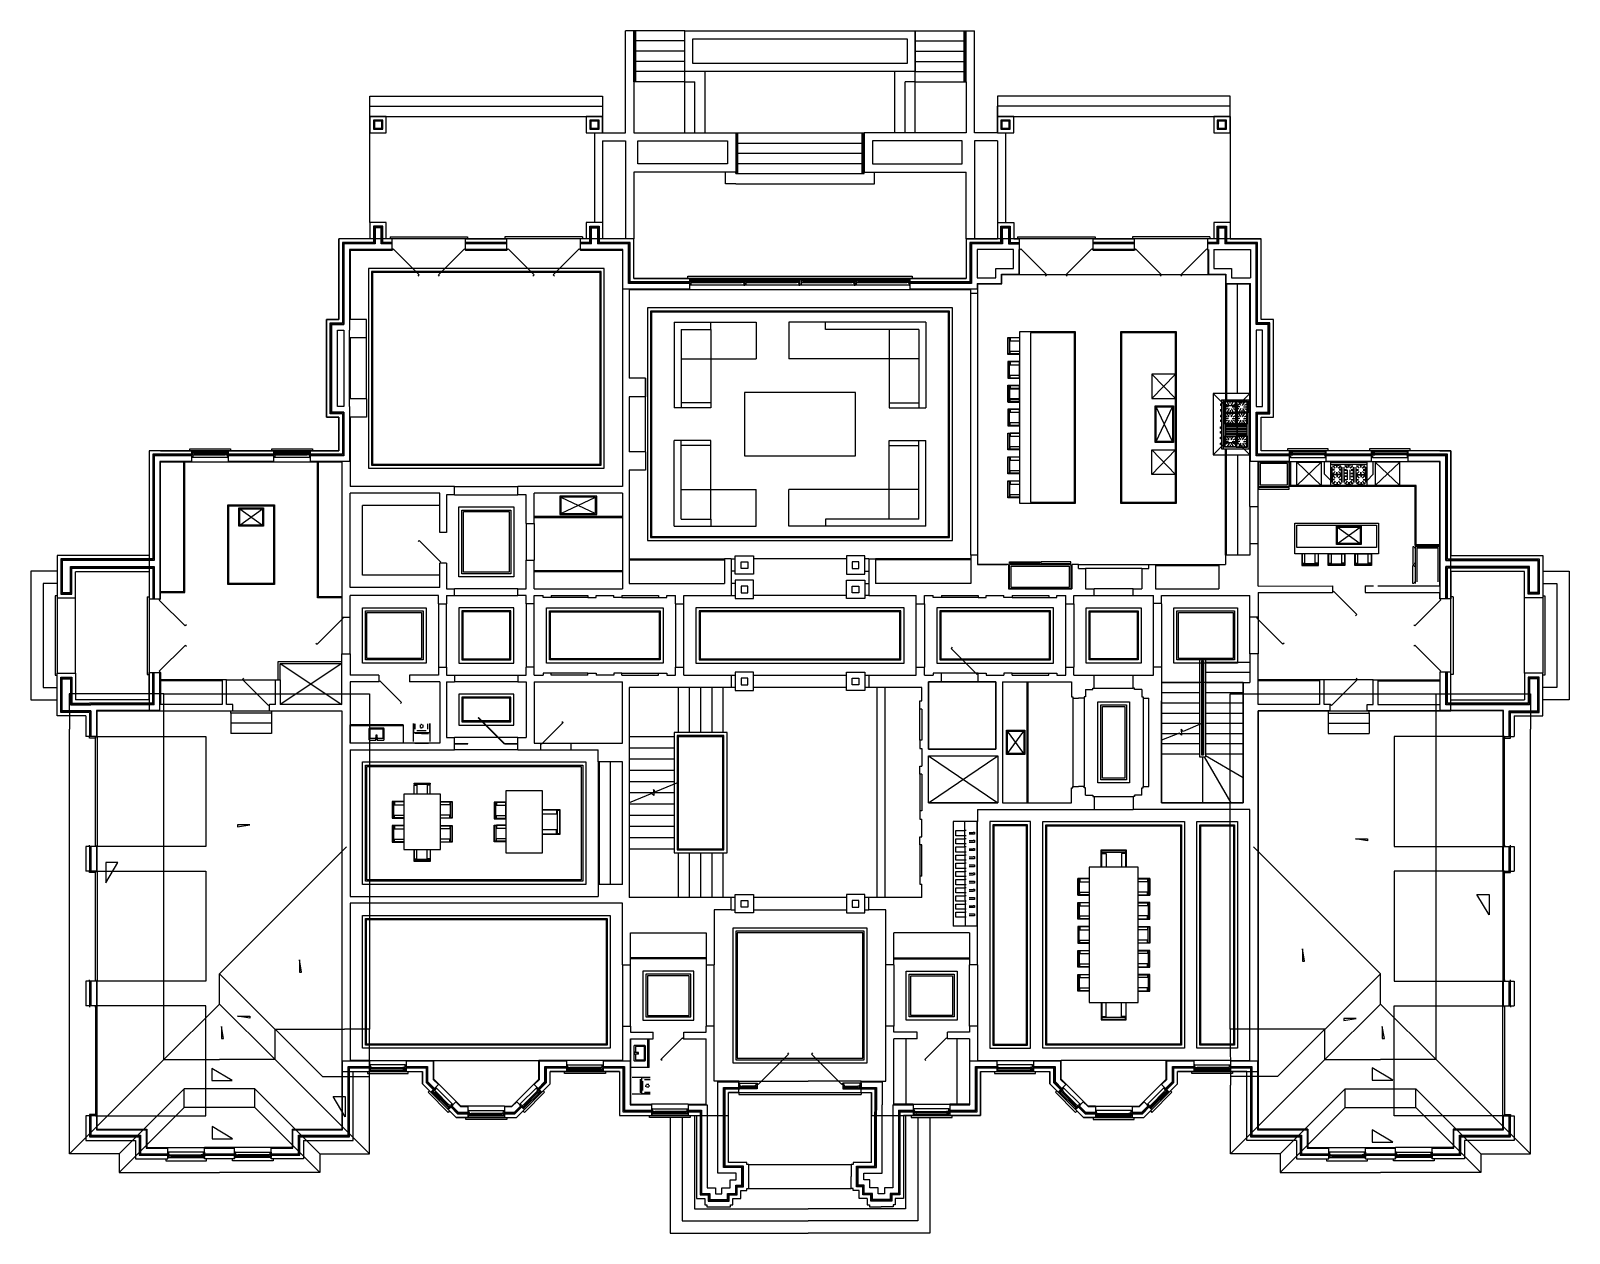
# Model space of a CAD drawing. Header units: metres. Extents: x -754 to 754, y 1 to 1180.
import ezdxf

# ---------------------------------------------------------------- set-up
doc = ezdxf.new("R2010")
doc.units = ezdxf.units.M

msp = doc.modelspace()

# ---------------------------------------------------------------- linework, layer by layer
at = {"layer": 'Defpoints', "elevation": 0.3}
for points in [[(-177, 159.5), (-177, 116.5), (-70, 116.5), (-70, 139), (70, 139), (70, 116.5), (177, 116.5), (177, 159.5), (245, 159.5), (245, 147.5), (277.9, 114.6), (337.1, 114.6), (370, 147.5), (370, 159.5), (438, 159.5), (449, 159.5), (449, 513), (638.1, 513), (638.1, 665.5), (638.1, 768.1), (452, 768.1), (452, 800.9), (464, 800.9), (464, 896.9), (452, 896.9), (452, 975.8), (163, 975.8), (163, 937.1), (-163, 937.1), (-163, 975.8), (-452, 975.8), (-452, 896.9), (-464, 896.9), (-464, 800.9), (-452, 800.9), (-452, 768.1), (-638.1, 768.1), (-638.1, 524), (-638.1, 513), (-449, 513), (-449, 159.5), (-370, 159.5), (-370, 147.5), (-337.1, 114.6), (-277.9, 114.6), (-245, 147.5), (-245, 159.5)], [(-75.5, 488), (-119.5, 488), (-119.5, 378), (-75.5, 378)]]:
    msp.add_lwpolyline(points, close=True, dxfattribs=at)
at = {"layer": 'Defpoints', "color": 4, "elevation": 0.3}
for points in [[(192, 541.5), (126, 541.5), (126, 475.5), (192, 475.5)], [(434.5, 541), (354.5, 541), (354.5, 423), (434.5, 423)]]:
    msp.add_lwpolyline(points, close=True, dxfattribs=at)
at = {"layer": 'Defpoints'}
msp.add_lwpolyline([(126, 469.1), (193.9, 469.1), (193.9, 423), (126, 423)], close=True, dxfattribs=at)
at = {"layer": 'FP-Above'}
for p, q in [((215.3, 940.8, 0.3), (399.8, 940.8, 0.3)), ((167.5, 665.8, 0.3), (167.5, 922.3, 0.3)), ((174, 922.3, 0.3), (174, 665.8, 0.3)), ((417, 812.2, -0.5), (405, 824.2, -0.5)), ((429, 812.2, -0.5), (441, 824.2, -0.5)), ((405, 764.2, -0.5), (417, 776.2, -0.5)), ((441, 764.2, -0.5), (429, 776.2, -0.5)), ((-338.5, 733, 0.3), (-276.5, 733, 0.3)), ((-338.5, 725, 0.3), (-276.5, 725, 0.3)), ((-429, 646.1, 0.3), (-429, 714.5, 0.3)), ((-353, 714.5, 0.3), (-429, 714.5, 0.3)), ((441, 713.3, 0.3), (441, 677.3, 0.3)), ((449, 677.3, 0.3), (449, 713.3, 0.3)), ((-268.5, 696.8, 0.3), (-268.5, 660.8, 0.3)), ((-260.5, 696.8, 0.3), (-260.5, 660.8, 0.3)), ((-167.5, 661.1, 0.3), (-74, 661.1, 0.3)), ((-67.5, 662.1, 0.3), (-63.5, 662.1, 0.3)), ((-63.5, 650.1, 0.3), (-67.5, 650.1, 0.3)), ((45.5, 662.1, 0.3), (-45.5, 662.1, 0.3)), ((67.5, 662.1, 0.3), (63.5, 662.1, 0.3)), ((63.5, 650.1, 0.3), (67.5, 650.1, 0.3)), ((167.5, 661.1, 0.3), (74, 661.1, 0.3)), ((273, 656.6, 0.3), (342, 656.6, 0.3)), ((335, 652.6, 0.3), (280, 652.6, 0.3)), ((348.5, 655.6, 0.3), (410.5, 655.6, 0.3)), ((-353, 646.1, 0.3), (-429, 646.1, 0.3)), ((-63.5, 638.1, 0.3), (-67.5, 638.1, 0.3)), ((63.5, 638.1, 0.3), (67.5, 638.1, 0.3)), ((-728, 624, 0.3), (-728, 550, 0.3)), ((-276.5, 632.6, 0.3), (-338.5, 632.6, 0.3)), ((-338.5, 626.1, 0.3), (-276.5, 626.1, 0.3)), ((-207.9, 624.1, 0.3), (-243.9, 624.1, 0.3)), ((-174.6, 624.1, 0.3), (-138.6, 624.1, 0.3)), ((-67.5, 626.1, 0.3), (-63.5, 626.1, 0.3)), ((45.5, 626.1, 0.3), (-45.5, 626.1, 0.3)), ((67.5, 626.1, 0.3), (63.5, 626.1, 0.3)), ((174.6, 624.1, 0.3), (138.6, 624.1, 0.3)), ((207.9, 624.1, 0.3), (243.9, 624.1, 0.3)), ((326.5, 632.6, 0.3), (288.5, 632.6, 0.3)), ((288.5, 626.1, 0.3), (326.5, 626.1, 0.3)), ((728.1, 624, 0.3), (728.1, 550, 0.3)), ((-449, 605, 0.3), (-449, 569, 0.3)), ((-441, 569, 0.3), (-441, 605, 0.3)), ((-441, 569, 0.3), (-441, 605, 0.3)), ((-354.5, 618.1, 0.3), (-354.5, 556, 0.3)), ((-346.5, 556, 0.3), (-346.5, 618.1, 0.3)), ((-268.5, 618.1, 0.3), (-268.5, 556, 0.3)), ((-260.5, 556, 0.3), (-260.5, 618.1, 0.3)), ((-122, 618.1, 0.3), (-122, 556, 0.3)), ((-114, 556, 0.3), (-114, 618.1, 0.3)), ((114, 556, 0.3), (114, 618.1, 0.3)), ((122, 618.1, 0.3), (122, 556, 0.3)), ((260.5, 556, 0.3), (260.5, 618.1, 0.3)), ((268.5, 618.1, 0.3), (268.5, 556, 0.3)), ((346.5, 556, 0.3), (346.5, 618.1, 0.3)), ((354.5, 618.1, 0.3), (354.5, 556, 0.3)), ((441, 569, 0.3), (441, 605, 0.3)), ((441, 569, 0.3), (441, 605, 0.3)), ((449, 605, 0.3), (449, 569, 0.3)), ((-338.5, 548, 0.3), (-276.5, 548, 0.3)), ((-207.9, 550, 0.3), (-243.9, 550, 0.3)), ((-174.6, 550, 0.3), (-138.6, 550, 0.3)), ((-174.6, 550, 0.3), (-138.6, 550, 0.3)), ((-67.5, 548, 0.3), (-63.5, 548, 0.3)), ((-45.5, 548, 0.3), (45.5, 548, 0.3)), ((63.5, 548, 0.3), (67.5, 548, 0.3)), ((174.6, 550, 0.3), (138.6, 550, 0.3)), ((207.9, 550, 0.3), (243.9, 550, 0.3)), ((288.5, 548, 0.3), (326.5, 548, 0.3)), ((-276.5, 541.5, 0.3), (-338.5, 541.5, 0.3)), ((-63.5, 536, 0.3), (-67.5, 536, 0.3)), ((45.5, 536, 0.3), (-45.5, 536, 0.3)), ((67.5, 536, 0.3), (63.5, 536, 0.3)), ((138.6, 541.5, 0.3), (174.6, 541.5, 0.3)), ((222.4, 541.5, 0.3), (222.4, 423, 0.3)), ((288.5, 535.5, 0.3), (326.5, 535.5, 0.3)), ((117.5, 484.3, 0.3), (117.5, 514.7, 0.3)), ((267.5, 525.5, 0.3), (267.5, 439, 0.3)), ((278.5, 525.5, 0.3), (278.5, 439, 0.3)), ((336.5, 525.5, 0.3), (336.5, 439, 0.3)), ((-276.5, 487, 0.3), (-338.5, 487, 0.3)), ((-276.5, 475, 0.3), (-338.5, 475, 0.3)), ((-254.5, 481.5, 0.3), (-254.5, 475, 0.3)), ((-224.5, 481.5, 0.3), (-224.5, 475, 0.3)), ((126, 469.1, 0.3), (193.9, 423, 0.3)), ((126, 423, 0.3), (193.9, 469.1, 0.3)), ((117.5, 451, 0.3), (117.5, 415, 0.3)), ((288.5, 429, 0.3), (326.5, 429, 0.3)), ((288.5, 416.5, 0.3), (326.5, 416.5, 0.3)), ((117.5, 381.7, 0.3), (117.5, 351.2, 0.3)), ((-63.5, 330, 0.3), (-67.5, 330, 0.3)), ((-67.5, 318, 0.3), (-63.5, 318, 0.3)), ((45.5, 330, 0.3), (-45.5, 330, 0.3)), ((-45.5, 318, 0.3), (45.5, 318, 0.3)), ((67.5, 330, 0.3), (63.5, 330, 0.3)), ((63.5, 318, 0.3), (67.5, 318, 0.3)), ((-174, 264, 0.3), (-174, 204, 0.3)), ((-166, 204, 0.3), (-166, 264, 0.3)), ((-92, 264, 0.3), (-92, 204, 0.3)), ((-84, 204, 0.3), (-84, 264, 0.3)), ((84, 204, 0.3), (84, 264, 0.3)), ((92, 264, 0.3), (92, 204, 0.3)), ((166, 204, 0.3), (166, 264, 0.3)), ((174, 264, 0.3), (174, 204, 0.3)), ((-50, 45, 0.3), (50, 45, 0.3))]:
    msp.add_line(p, q, dxfattribs=at)
at = {"layer": 'FP-Above', "color": 8}
for p in [(-60, 150, 0.3), (60, 150, 0.3)]:
    msp.add_line(p, (8, 150, 0.3), dxfattribs=at)
at = {"layer": 'FP-Above'}
for points in [[(-423, 751), (-192, 751), (-192, 946.8), (-423, 946.8)], [(-420, 754), (-195, 754), (-195, 943.8), (-420, 943.8)], [(-419, 755), (-196, 755), (-196, 942.8), (-419, 942.8)], [(-149.5, 680.1), (149.5, 680.1), (149.5, 908.1), (-149.5, 908.1)], [(-146.5, 683.1), (146.5, 683.1), (146.5, 905.1), (-146.5, 905.1)], [(-145.5, 684.1), (145.5, 684.1), (145.5, 904.1), (-145.5, 904.1)], [(269, 883.6), (226, 883.6), (226, 717.6), (269, 717.6)], [(368, 883.6), (315, 883.6), (315, 717.6), (368, 717.6)], [(-334.5, 560), (-280.5, 560), (-280.5, 614.1), (-334.5, 614.1)], [(-331.5, 563), (-283.5, 563), (-283.5, 611.1), (-331.5, 611.1)], [(-330.5, 564), (-284.5, 564), (-284.5, 610.1), (-330.5, 610.1)], [(-134, 560), (-248.5, 560), (-248.5, 614.1), (-134, 614.1)], [(-137, 563), (-245.5, 563), (-245.5, 611.1), (-137, 611.1)], [(-138, 564), (-244.5, 564), (-244.5, 610.1), (-138, 610.1)], [(134, 560), (248.5, 560), (248.5, 614.1), (134, 614.1)], [(137, 563), (245.5, 563), (245.5, 611.1), (137, 611.1)], [(138, 564), (244.5, 564), (244.5, 610.1), (138, 610.1)], [(334.5, 560), (280.5, 560), (280.5, 614.1), (334.5, 614.1)], [(331.5, 563), (283.5, 563), (283.5, 611.1), (331.5, 611.1)], [(330.5, 564), (284.5, 564), (284.5, 610.1), (330.5, 610.1)], [(-51.2, 545.2), (-57.7, 545.2), (-57.7, 538.7), (-51.2, 538.7)], [(51.2, 545.2), (57.7, 545.2), (57.7, 538.7), (51.2, 538.7)], [(292, 522), (323, 522), (323, 442.5), (292, 442.5)], [(295, 519), (320, 519), (320, 445.5), (295, 445.5)], [(296.5, 517.5), (318.5, 517.5), (318.5, 447), (296.5, 447)], [(-429, 463), (-210, 463), (-210, 343), (-429, 343)], [(-426, 460), (-213, 460), (-213, 346), (-426, 346)], [(-424.5, 458.5), (-214.5, 458.5), (-214.5, 347.5), (-424.5, 347.5)], [(186, 182.5), (226, 182.5), (226, 404.5), (186, 404.5)], [(189, 185.5), (223, 185.5), (223, 401.5), (189, 401.5)], [(190, 186.5), (222, 186.5), (222, 400.5), (190, 400.5)], [(238, 404.5), (377, 404.5), (377, 182.5), (238, 182.5)], [(241, 401.5), (374, 401.5), (374, 185.5), (241, 185.5)], [(242, 400.5), (373, 400.5), (373, 186.5), (242, 186.5)], [(429, 182.5), (389, 182.5), (389, 404.5), (429, 404.5)], [(426, 185.5), (392, 185.5), (392, 401.5), (426, 401.5)], [(425, 186.5), (393, 186.5), (393, 400.5), (425, 400.5)], [(-51.2, 320.7), (-57.7, 320.7), (-57.7, 327.2), (-51.2, 327.2)], [(51.2, 320.7), (57.7, 320.7), (57.7, 327.2), (51.2, 327.2)], [(-186, 182.5), (-429, 182.5), (-429, 312.5), (-186, 312.5)], [(-189, 185.5), (-426, 185.5), (-426, 309.5), (-189, 309.5)], [(-190, 186.5), (-425, 186.5), (-425, 308.5), (-190, 308.5)]]:
    msp.add_lwpolyline(points, close=True, dxfattribs=at)
for points in [[(418, 931.6), (418, 818.1)], [(429, 824.2), (429, 931.6)], [(418, 665.8), (418, 770.1)], [(429, 764.2), (429, 665.8)], [(-233.3, 502.7), (-232.2, 501.7), (-253.4, 480.4), (-254.5, 481.5)], [(104, 127.5), (104, 191.5)], [(154, 127.5), (154, 191.5)], [(-359, 170.5), (-256, 170.5)], [(359, 170.5), (256, 170.5)]]:
    msp.add_lwpolyline(points, dxfattribs=at)
for points, elevation in [([(405, 764.2), (441, 764.2), (441, 824.2), (405, 824.2)], 0.3), ([(417, 776.2), (429, 776.2), (429, 812.2), (417, 812.2)], 1), ([(-334.5, 713), (-280.5, 713), (-280.5, 644.6), (-334.5, 644.6)], 0), ([(-331.5, 710), (-283.5, 710), (-283.5, 647.6), (-331.5, 647.6)], 0), ([(-330, 708.5), (-285, 708.5), (-285, 649.1), (-330, 649.1)], 0), ([(-51.2, 652.8), (-57.7, 652.8), (-57.7, 659.3), (-51.2, 659.3)], 0.3), ([(51.2, 652.8), (57.7, 652.8), (57.7, 659.3), (51.2, 659.3)], 0.3), ([(-51.2, 635.3), (-57.7, 635.3), (-57.7, 628.8), (-51.2, 628.8)], 0.3), ([(51.2, 635.3), (57.7, 635.3), (57.7, 628.8), (51.2, 628.8)], 0.3), ([(-429, 614.1), (-366.5, 614.1), (-366.5, 560), (-429, 560)], 0), ([(-426, 611.1), (-369.5, 611.1), (-369.5, 563), (-426, 563)], 0), ([(-424.5, 609.6), (-371, 609.6), (-371, 564.5), (-424.5, 564.5)], 0), ([(-102, 560), (102, 560), (102, 614.1), (-102, 614.1)], -0.3), ([(-99, 563), (99, 563), (99, 611.1), (-99, 611.1)], -0.3), ([(-98, 564), (98, 564), (98, 610.1), (-98, 610.1)], -0.3), ([(366.5, 614.1), (429, 614.1), (429, 560), (366.5, 560)], 0.3), ([(369.5, 611.1), (426, 611.1), (426, 563), (369.5, 563)], 0.3), ([(371, 609.6), (424.5, 609.6), (424.5, 564.5), (371, 564.5)], 0.3), ([(-334.5, 499), (-280.5, 499), (-280.5, 529.5), (-334.5, 529.5)], 0.3), ([(-331.5, 502.5), (-283.5, 502.5), (-283.5, 526.5), (-331.5, 526.5)], 0.3), ([(-330.5, 503.5), (-284.5, 503.5), (-284.5, 525.5), (-330.5, 525.5)], 0.3), ([(-66, 168), (66, 168), (66, 300), (-66, 300)], 0.3), ([(-63, 171), (63, 171), (63, 297), (-63, 297)], 0.3), ([(-61.5, 172.5), (61.5, 172.5), (61.5, 295.5), (-61.5, 295.5)], 0.3), ([(-104, 258), (-154, 258), (-154, 210), (-104, 210)], 0.3), ([(104, 258), (154, 258), (154, 210), (104, 210)], 0.3), ([(-107, 255), (-151, 255), (-151, 213), (-107, 213)], 0.3), ([(-108.5, 253.5), (-149.5, 253.5), (-149.5, 214.5), (-108.5, 214.5)], 0.3), ([(107, 255), (151, 255), (151, 213), (107, 213)], 0.3), ([(108.5, 253.5), (149.5, 253.5), (149.5, 214.5), (108.5, 214.5)], 0.3)]:
    msp.add_lwpolyline(points, close=True, dxfattribs=dict(at, elevation=elevation))
at = {"layer": 'FP-Above', "elevation": -0.3}
for points in [[(-562, 543.5), (-514, 543.5)], [(561.8, 543.5), (513.8, 543.5)]]:
    msp.add_lwpolyline(points, dxfattribs=at)
at = {"layer": 'FP-Above', "ltscale": 0.8}
for points in [[(162, 390.7), (152.9, 390.7), (152.9, 395.7), (162, 395.7)], [(162, 382.7), (152.9, 382.7), (152.9, 387.7), (162, 387.7)], [(162, 374.7), (152.9, 374.7), (152.9, 379.7), (162, 379.7)], [(162, 366.7), (152.9, 366.7), (152.9, 371.7), (162, 371.7)], [(162, 358.7), (152.9, 358.7), (152.9, 363.7), (162, 363.7)], [(162, 350.7), (152.9, 350.7), (152.9, 355.7), (162, 355.7)], [(162, 342.7), (152.9, 342.7), (152.9, 347.7), (162, 347.7)], [(162, 334.7), (152.9, 334.7), (152.9, 339.7), (162, 339.7)], [(162, 326.7), (152.9, 326.7), (152.9, 331.7), (162, 331.7)], [(162, 318.7), (152.9, 318.7), (152.9, 323.7), (162, 323.7)], [(162, 310.7), (152.9, 310.7), (152.9, 315.7), (162, 315.7)]]:
    msp.add_lwpolyline(points, dxfattribs=at)
at = {"layer": 'FP-Door'}
for p, q in [((-710, 550, 0.3), (-710, 624, 0.3)), ((710.1, 550, 0.3), (710.1, 624, 0.3)), ((-690.5, 488), (-582.5, 488)), ((-582.5, 488), (-582.5, 380)), ((582.5, 488), (582.5, 380)), ((690.5, 488), (582.5, 488)), ((-582.5, 380), (-690.5, 380)), ((582.5, 380), (690.5, 380)), ((-690.5, 356), (-582.5, 356)), ((-582.5, 356), (-582.5, 248)), ((582.5, 356), (582.5, 248)), ((690.5, 356), (582.5, 356)), ((-582.5, 248), (-690.5, 248)), ((582.5, 248), (690.5, 248)), ((-582.5, 224), (-690.5, 224)), ((-582.5, 116), (-582.5, 224)), ((582.5, 116), (582.5, 224)), ((582.5, 224), (690.5, 224)), ((-690.5, 116), (-582.5, 116)), ((690.5, 116), (582.5, 116)), ((-50, 68.4, 0.3), (50, 68.4, 0.3))]:
    msp.add_line(p, q, dxfattribs=at)
for points in [[(-374.3, 939.4), (-373.2, 940.4), (-398.7, 965.9), (-399.7, 964.8)], [(-353.2, 939.4), (-354.3, 940.4), (-328.8, 965.9), (-327.8, 964.8)], [(-261.8, 939.4), (-260.7, 940.4), (-286.2, 965.9), (-287.2, 964.8)], [(-240.7, 939.4), (-241.8, 940.4), (-216.3, 965.9), (-215.3, 964.8)], [(240.7, 939.4), (241.8, 940.4), (216.3, 965.9), (215.3, 964.8)], [(261.8, 939.4), (260.7, 940.4), (286.2, 965.9), (287.2, 964.8)], [(353.2, 939.4), (354.3, 940.4), (328.8, 965.9), (327.8, 964.8)], [(374.3, 939.4), (373.2, 940.4), (398.7, 965.9), (399.8, 964.8)], [(-374.2, 679), (-373.2, 680.1), (-351.9, 658.8), (-353, 657.8)], [(-601.5, 597.3), (-602.6, 596.3), (-628.1, 621.7), (-627, 622.8)], [(544.6, 606.4), (545.7, 607.5), (523.1, 630.1), (522, 629)], [(601.6, 597.6), (602.7, 596.5), (628.2, 622), (627.1, 623)], [(-474.5, 579.5), (-473.4, 578.5), (-447.9, 603.9), (-449, 605)], [(474.5, 579.5), (473.4, 578.5), (447.9, 603.9), (449, 605)], [(-601.5, 576.2), (-602.6, 577.3), (-628.1, 551.9), (-627, 550.8)], [(149.2, 575.5), (148.1, 574.4), (173.6, 548.9), (174.6, 550)], [(601.6, 576.5), (602.7, 577.6), (628.2, 552.1), (627.1, 551)], [(-545.5, 545), (-546.5, 543.9), (-521.1, 518.4), (-520, 519.5)], [(545.3, 545), (546.3, 543.9), (520.9, 518.4), (519.8, 519.5)], [(-391.5, 520.3), (-390.5, 521.4), (-411.7, 542.6), (-412.8, 541.5)], [(-690.5, 488), (-690.5, 486.5), (-696.5, 486.5), (-696.5, 488)], [(-689, 488), (-689, 380), (-690.5, 380), (-690.5, 488)], [(689, 488), (689, 380), (690.5, 380), (690.5, 488)], [(690.5, 488), (690.5, 486.5), (696.5, 486.5), (696.5, 488)], [(-690.5, 381.5), (-690.5, 380), (-696.5, 380), (-696.5, 381.5)], [(690.5, 381.5), (690.5, 380), (696.5, 380), (696.5, 381.5)], [(-690.5, 356), (-690.5, 354.5), (-696.5, 354.5), (-696.5, 356)], [(-689, 356), (-689, 248), (-690.5, 248), (-690.5, 356)], [(689, 356), (689, 248), (690.5, 248), (690.5, 356)], [(690.5, 356), (690.5, 354.5), (696.5, 354.5), (696.5, 356)], [(-690.5, 249.5), (-690.5, 248), (-696.5, 248), (-696.5, 249.5)], [(690.5, 249.5), (690.5, 248), (696.5, 248), (696.5, 249.5)], [(-690.5, 222.5), (-690.5, 224), (-696.5, 224), (-696.5, 222.5)], [(-689, 116), (-689, 224), (-690.5, 224), (-690.5, 116)], [(689, 116), (689, 224), (690.5, 224), (690.5, 116)], [(690.5, 222.5), (690.5, 224), (696.5, 224), (696.5, 222.5)], [(-135.2, 170.3), (-136.3, 171.3), (-115.1, 192.6), (-114, 191.5)], [(123.5, 170.3), (122.5, 171.3), (143.7, 192.6), (144.7, 191.5)], [(-12.3, 177.7), (-11.2, 176.6), (-40.9, 146.9), (-42, 148)], [(12.3, 177.7), (11.2, 176.6), (40.9, 146.9), (42, 148)], [(-690.5, 116), (-690.5, 117.5), (-696.5, 117.5), (-696.5, 116)], [(690.5, 116), (690.5, 117.5), (696.5, 117.5), (696.5, 116)]]:
    msp.add_lwpolyline(points, dxfattribs=at)
at = {"layer": 'FP-Fixture'}
for p, q in [((345, 819.3, 0.2), (368, 843.3, 0.2)), ((345, 843.3, 0.2), (368, 819.3, 0.2)), ((345, 768.9, 0.2), (368, 744.9, 0.2)), ((345, 744.9, 0.2), (368, 768.9, 0.2)), ((510.9, 757, 0.3), (486.9, 734, 0.3)), ((486.9, 757, 0.3), (510.9, 734, 0.3)), ((520.2, 734.1), (520.2, 756.5)), ((555.8, 756.5), (520.2, 756.5)), ((520.2, 755), (555.8, 755)), ((523.6, 754.4), (528.9, 754.4)), ((523.6, 754.1), (526.1, 754.1)), ((526.1, 751.7), (526.1, 754.1)), ((526.4, 751.7), (526.4, 754.1)), ((526.4, 754.1), (528.9, 754.1)), ((540.5, 754.4), (535.5, 754.4)), ((537.8, 754.1), (535.5, 754.1)), ((537.8, 751.7), (537.8, 754.1)), ((538.2, 751.7), (538.2, 754.1)), ((540.5, 754.1), (538.2, 754.1)), ((552.4, 754.4), (547.1, 754.4)), ((549.6, 754.1), (547.1, 754.1)), ((549.6, 751.7), (549.6, 754.1)), ((549.9, 751.7), (549.9, 754.1)), ((552.4, 754.1), (549.9, 754.1)), ((555.8, 734.1), (555.8, 756.5)), ((563.8, 757, 0.3), (587.8, 734, 0.3)), ((587.8, 757, 0.3), (563.8, 734, 0.3)), ((521.2, 752.1), (521.2, 737.1)), ((521.6, 749.6), (521.6, 752.1)), ((523.9, 749.6), (521.6, 749.6)), ((523.9, 749.2), (521.6, 749.2)), ((521.6, 745), (521.6, 749.2)), ((521.6, 745), (524.5, 747.9)), ((521.6, 744.2), (524.5, 741.3)), ((521.6, 744.2), (521.6, 739.9)), ((523.9, 739.9), (521.6, 739.9)), ((523.9, 739.6), (521.6, 739.6)), ((521.6, 739.6), (521.6, 737.1)), ((521.8, 744.7), (524.7, 747.6)), ((526.1, 744.7), (521.8, 744.7)), ((526.1, 744.4), (521.8, 744.4)), ((521.8, 744.4), (524.7, 741.5)), ((524.5, 750.9), (522, 753.4)), ((524.7, 751.2), (522.3, 753.6)), ((526.1, 744.7), (526.1, 747.1)), ((526.1, 744.4), (526.1, 742.1)), ((526.4, 744.7), (526.4, 747.1)), ((530.7, 744.7), (526.4, 744.7)), ((526.4, 744.4), (526.4, 742.1)), ((530.7, 744.4), (526.4, 744.4)), ((527.8, 751.2), (530.2, 753.6)), ((530.7, 744.7), (527.8, 747.6)), ((530.7, 744.4), (527.8, 741.5)), ((528, 750.9), (530.4, 753.4)), ((530.9, 745), (528, 747.9)), ((530.9, 744.2), (528, 741.3)), ((530.9, 749.6), (528.6, 749.6)), ((530.9, 749.2), (528.6, 749.2)), ((530.9, 739.9), (528.6, 739.9)), ((530.9, 739.6), (528.6, 739.6)), ((530.9, 749.6), (530.9, 752.1)), ((530.9, 745), (530.9, 749.2)), ((530.9, 744.2), (530.9, 739.9)), ((530.9, 739.6), (530.9, 737.1)), ((531.2, 752.1), (531.2, 737.1)), ((533.2, 752.1), (533.2, 737.1)), ((533.5, 749.6), (533.5, 752.1)), ((533.5, 749.6), (535.8, 749.6)), ((533.5, 743.2), (533.5, 749.2)), ((533.5, 749.2), (535.8, 749.2)), ((535.8, 746.2), (533.5, 746.2)), ((535.8, 745.9), (533.5, 745.9)), ((535.8, 743.2), (533.5, 743.2)), ((533.5, 742.9), (533.5, 739.9)), ((535.8, 742.9), (533.5, 742.9)), ((533.5, 739.9), (535.8, 739.9)), ((533.5, 739.6), (535.8, 739.6)), ((533.5, 739.6), (533.5, 737.1)), ((536.4, 750.9), (534, 753.4)), ((536.6, 751.2), (534.2, 753.6)), ((535.8, 745.9), (535.8, 746.2)), ((535.8, 742.9), (535.8, 743.2)), ((536.8, 739.7), (536.8, 749.4)), ((539.2, 739.7), (539.2, 749.4)), ((539.4, 751.2), (541.8, 753.6)), ((539.6, 750.9), (542, 753.4)), ((540.2, 749.6), (542.5, 749.6)), ((540.2, 749.2), (542.5, 749.2)), ((540.2, 745.9), (540.2, 746.2)), ((540.2, 746.2), (542.5, 746.2)), ((540.2, 745.9), (542.5, 745.9)), ((540.2, 742.9), (540.2, 743.2)), ((540.2, 743.2), (542.5, 743.2)), ((540.2, 742.9), (542.5, 742.9)), ((540.2, 739.9), (542.5, 739.9)), ((540.2, 739.6), (542.5, 739.6)), ((542.5, 749.6), (542.5, 752.1)), ((542.5, 743.2), (542.5, 749.2)), ((542.5, 742.9), (542.5, 739.9)), ((542.5, 739.6), (542.5, 737.1)), ((542.8, 752.1), (542.8, 737.1)), ((544.8, 752.1), (544.8, 737.1)), ((545.1, 749.6), (545.1, 752.1)), ((545.1, 749.6), (547.4, 749.6)), ((545.1, 745), (545.1, 749.2)), ((545.1, 749.2), (547.4, 749.2)), ((545.1, 745), (548, 747.9)), ((545.1, 744.2), (545.1, 739.9)), ((545.1, 744.2), (548, 741.3)), ((545.1, 739.9), (547.4, 739.9)), ((545.1, 739.6), (545.1, 737.1)), ((545.1, 739.6), (547.4, 739.6)), ((545.3, 744.7), (548.2, 747.6)), ((545.3, 744.7), (549.6, 744.7)), ((545.3, 744.4), (548.2, 741.5)), ((545.3, 744.4), (549.6, 744.4)), ((548, 750.9), (545.6, 753.4)), ((548.2, 751.2), (545.8, 753.6)), ((549.6, 744.7), (549.6, 747.1)), ((549.6, 744.4), (549.6, 742.1)), ((549.9, 744.7), (549.9, 747.1)), ((549.9, 744.7), (554.2, 744.7)), ((549.9, 744.4), (549.9, 742.1)), ((549.9, 744.4), (554.2, 744.4)), ((551.3, 751.2), (553.7, 753.6)), ((554.2, 744.7), (551.3, 747.6)), ((554.2, 744.4), (551.3, 741.5)), ((551.5, 750.9), (554, 753.4)), ((554.4, 745), (551.5, 747.9)), ((554.4, 744.2), (551.5, 741.3)), ((552.1, 749.6), (554.4, 749.6)), ((552.1, 749.2), (554.4, 749.2)), ((552.1, 739.9), (554.4, 739.9)), ((552.1, 739.6), (554.4, 739.6)), ((554.4, 749.6), (554.4, 752.1)), ((554.4, 745), (554.4, 749.2)), ((554.4, 744.2), (554.4, 739.9)), ((554.4, 739.6), (554.4, 737.1)), ((554.8, 752.1), (554.8, 737.1)), ((478.4, 733.1, 1.7), (478.4, 732.1, 1.7)), ((555.8, 734.1), (520.2, 734.1)), ((524.5, 738.2), (522, 735.8)), ((524.7, 738), (522.3, 735.5)), ((523.6, 735.1), (526.1, 735.1)), ((523.6, 734.7), (528.9, 734.7)), ((526.1, 737.4), (526.1, 735.1)), ((526.4, 737.4), (526.4, 735.1)), ((526.4, 735.1), (528.9, 735.1)), ((527.8, 738), (530.2, 735.5)), ((528, 738.2), (530.4, 735.8)), ((536.4, 738.2), (534, 735.8)), ((536.6, 738), (534.2, 735.5)), ((537.8, 735.1), (535.5, 735.1)), ((540.5, 734.7), (535.5, 734.7)), ((537.8, 737.4), (537.8, 735.1)), ((538.2, 737.4), (538.2, 735.1)), ((540.5, 735.1), (538.2, 735.1)), ((539.4, 738), (541.8, 735.5)), ((539.6, 738.2), (542, 735.8)), ((548, 738.2), (545.6, 735.8)), ((548.2, 738), (545.8, 735.5)), ((549.6, 735.1), (547.1, 735.1)), ((552.4, 734.7), (547.1, 734.7)), ((549.6, 737.4), (549.6, 735.1)), ((549.9, 737.4), (549.9, 735.1)), ((552.4, 735.1), (549.9, 735.1)), ((551.3, 738), (553.7, 735.5)), ((551.5, 738.2), (554, 735.8)), ((206.5, 656.6, 0.3), (206.5, 657.6, 0.3)), ((234, 656.6, 0.3), (234, 657.6, 0.3)), ((237, 656.6, 0.3), (237, 657.6, 0.3)), ((264.5, 656.6, 0.3), (264.5, 657.6, 0.3)), ((-441, 481.5), (-441, 499.5)), ((-389, 499.5), (-441, 499.5)), ((-389, 498.5), (-441, 498.5)), ((-389, 499.5), (-389, 481.5)), ((-379.2, 500.7), (-379.2, 489.9)), ((-378.9, 500.6), (-378.9, 492.4)), ((-377.1, 495), (-377.1, 500.5)), ((-372.3, 499.3), (-372.4, 496.9)), ((-371, 499.8), (-371.8, 499.8)), ((-371, 499.8), (-370.2, 499.8)), ((-369.7, 499.3), (-369.6, 496.9)), ((-364.9, 495), (-364.9, 500.5)), ((-363.1, 500.6), (-363.1, 492.4)), ((-362.8, 500.7), (-362.8, 489.9)), ((-415.3, 484.8), (-415.3, 485)), ((-414.8, 484.8), (-414.8, 485)), ((-379.3, 489.5), (-379.3, 483)), ((-378.5, 492), (-378.5, 491.7)), ((-378.5, 492), (-363.5, 492)), ((-378.1, 491.7), (-378.1, 492)), ((-371, 491), (-377.7, 491)), ((-377.5, 491.1), (-371, 491.1)), ((-366.4, 493.5), (-375.6, 493.5)), ((-371.9, 496.4), (-371, 496.4)), ((-370.1, 496.4), (-371, 496.4)), ((-364.5, 491.1), (-371, 491.1)), ((-371, 491), (-364.3, 491)), ((-363.9, 491.7), (-363.9, 492)), ((-363.5, 492), (-363.5, 491.7)), ((-362.7, 489.5), (-362.7, 483)), ((-389, 481.5), (-441, 481.5)), ((-377.7, 481.5), (-364.3, 481.5)), ((-92, 270, 0.3), (-166, 270, 0.3)), ((92, 270, 0.3), (166, 270, 0.3)), ((92.5, 270, 0.3), (166, 270, 0.3)), ((-166, 163.5), (-166, 191.5)), ((-166, 191.5), (-148, 191.5)), ((-149, 163.5), (-149, 191.5)), ((-148, 163.5), (-148, 191.5)), ((-162.7, 177.7), (-162.5, 177.7)), ((-162.7, 177.2), (-162.5, 177.2)), ((-148, 163.5), (-166, 163.5)), ((-166, 152.2), (-166, 138.8)), ((-158, 153.8), (-164.5, 153.8)), ((-146.8, 153.7), (-157.6, 153.7)), ((-156.5, 145.5), (-156.5, 152.2)), ((-156.4, 152), (-156.4, 145.5)), ((-155.5, 153), (-155.8, 153)), ((-155.8, 152.6), (-155.5, 152.6)), ((-155.5, 153), (-155.5, 138)), ((-146.9, 153.4), (-155.1, 153.4)), ((-152.5, 151.6), (-147, 151.6)), ((-158, 137.2), (-164.5, 137.2)), ((-146.8, 137.3), (-157.6, 137.3)), ((-156.5, 145.5), (-156.5, 138.8)), ((-156.4, 139), (-156.4, 145.5)), ((-155.8, 138.4), (-155.5, 138.4)), ((-155.5, 138), (-155.8, 138)), ((-146.9, 137.6), (-155.1, 137.6)), ((-154, 140.9), (-154, 150.1)), ((-152.5, 139.4), (-147, 139.4)), ((-151.1, 146.4), (-151.1, 145.5)), ((-151.1, 144.6), (-151.1, 145.5)), ((-148.2, 146.8), (-150.6, 146.9)), ((-148.2, 144.2), (-150.6, 144.1)), ((-147.7, 145.5), (-147.7, 146.3)), ((-147.7, 145.5), (-147.7, 144.7))]:
    msp.add_line(p, q, dxfattribs=at)
at = {"layer": 'FP-Fixture', "elevation": -0.2}
for points in [[(368, 842.3), (368, 843.3), (345, 843.3), (345, 819.3), (368, 819.3), (368, 820.3)], [(368, 745.9), (368, 744.9), (345, 744.9), (345, 768.9), (368, 768.9), (368, 767.9)]]:
    msp.add_lwpolyline(points, dxfattribs=at)
at = {"layer": 'FP-Fixture', "elevation": 0.3}
for points in [[(479.4, 757.1), (449.4, 757.1), (449.4, 733.1), (479.4, 733.1)], [(477.9, 755.6), (450.9, 755.6), (450.9, 734.6), (477.9, 734.6)], [(449.4, 732.1), (449.4, 730.6), (479.4, 730.6), (479.4, 732.1)]]:
    msp.add_lwpolyline(points, close=True, dxfattribs=at)
at = {"layer": 'FP-Fixture'}
for points in [[(487.9, 734), (486.9, 734), (486.9, 757), (510.9, 757), (510.9, 734), (509.9, 734)], [(586.8, 734), (587.8, 734), (587.8, 757), (563.8, 757), (563.8, 734), (564.8, 734)], [(-414.3, 484.5), (-408, 484.5), (-407.5, 485), (-407.5, 495.5), (-408, 496), (-422, 496), (-422.5, 495.5), (-422.5, 485), (-422, 484.5), (-415.8, 484.5)], [(-414, 486.3), (-408.5, 486.3), (-408.5, 495), (-421.5, 495), (-421.5, 486.3), (-416, 486.3)], [(-415.8, 487), (-416, 487), (-416, 485), (-414, 485), (-414, 487), (-414.3, 487)], [(-414.3, 489.3), (-415.8, 489.3), (-415.8, 485.3), (-414.3, 485.3)], [(-414.3, 484.5), (-414.3, 484.8), (-415.8, 484.8), (-415.8, 484.5)], [(-414.5, 487.3), (-414.5, 489.3), (-415.5, 489.3), (-415.5, 487.3)], [(-163, 176.7), (-163, 170.5), (-162.5, 170), (-152, 170), (-151.5, 170.5), (-151.5, 184.5), (-152, 185), (-162.5, 185), (-163, 184.5), (-163, 178.2)], [(-161.2, 176.5), (-161.2, 171), (-152.5, 171), (-152.5, 184), (-161.2, 184), (-161.2, 178.5)], [(-163, 176.7), (-162.7, 176.7), (-162.7, 178.2), (-163, 178.2)], [(-160.5, 178.2), (-160.5, 178.5), (-162.5, 178.5), (-162.5, 176.5), (-160.5, 176.5), (-160.5, 176.7)], [(-158.2, 176.7), (-158.2, 178.2), (-162.2, 178.2), (-162.2, 176.7)], [(-160.2, 177), (-158.2, 177), (-158.2, 178), (-160.2, 178)]]:
    msp.add_lwpolyline(points, dxfattribs=at)
for points in [[(205.5, 657.6), (205.5, 659.1), (235, 659.1), (235, 657.6)], [(265.5, 632.6), (205.5, 632.6), (205.5, 656.6), (265.5, 656.6)], [(264, 634.1), (207, 634.1), (207, 655.1), (264, 655.1)], [(265.5, 657.6), (265.5, 659.1), (236, 659.1), (236, 657.6)]]:
    msp.add_lwpolyline(points, close=True, dxfattribs=at)
at = {"layer": 'FP-Furniture'}
for p, q in [((-123.5, 894.1, 0.3), (-123.5, 810.1, 0.3)), ((-123.5, 894.1, 0.3), (-43, 894.1, 0.3)), ((-87.5, 887.1, 0.3), (-87.5, 894.1, 0.3)), ((-43, 894.1, 0.3), (-43, 858.1, 0.3)), ((-11, 894.1, 0.3), (-11, 858.1, 0.3)), ((123.5, 894.1, 0.3), (-11, 894.1, 0.3)), ((25, 887.1, 0.3), (25, 894.1, 0.3)), ((123.5, 894.1, 0.3), (123.5, 810.1, 0.3)), ((-425, 818.9, 0.3), (-425, 878.9, 0.3)), ((-116.5, 887.1, 0.3), (-116.5, 810.1, 0.3)), ((-116.5, 887.1, 0.3), (-87.5, 887.1, 0.3)), ((-87.5, 887.1, 0.3), (-87.5, 810.1, 0.3)), ((116.5, 887.1, 0.3), (25, 887.1, 0.3)), ((87.5, 887.1, 0.3), (87.5, 810.1, 0.3)), ((116.5, 887.1, 0.3), (116.5, 810.1, 0.3)), ((-116.5, 858.1, 0.3), (-43, 858.1, 0.3)), ((116.5, 858.1, 0.3), (-11, 858.1, 0.3)), ((-151.5, 767.1), (-151.5, 839.1)), ((-87.5, 815.1, 0.3), (-116.5, 815.1, 0.3)), ((87.5, 815.1, 0.3), (116.5, 815.1, 0.3)), ((412.8, 812.1), (412.8, 814.4)), ((412.8, 814.4), (412.8, 812.1)), ((413.1, 814.4), (412.8, 814.4)), ((413.1, 814.5), (413.1, 811.9)), ((413.1, 812.1), (413.1, 814.4)), ((413.3, 818.1), (413.3, 770.1)), ((413.3, 818.1), (439.8, 818.1)), ((415, 770.1), (415, 818.1)), ((416.1, 816.7), (416.1, 805.4)), ((427.4, 816.7), (416.1, 816.7)), ((418.9, 812.7), (416.1, 814.4)), ((416.6, 816.2), (416.6, 806)), ((426.8, 816.2), (416.6, 816.2)), ((420.8, 812.6), (418.5, 816.7)), ((421.7, 814.3), (421.7, 816.7)), ((421.7, 814.3), (421.7, 816.7)), ((422.6, 812.6), (425, 816.7)), ((424.5, 812.7), (427.4, 814.4)), ((426.8, 806), (426.8, 816.2)), ((427.4, 805.4), (427.4, 816.7)), ((427.4, 805.4), (427.4, 816.7)), ((427.4, 816.7), (438.7, 816.7)), ((430.2, 812.7), (427.4, 814.4)), ((427.9, 806), (427.9, 816.2)), ((427.9, 816.2), (438.1, 816.2)), ((432.1, 812.6), (429.8, 816.7)), ((433, 814.3), (433, 816.7)), ((433, 814.3), (433, 816.7)), ((433.9, 812.6), (436.3, 816.7)), ((435.8, 812.7), (438.7, 814.4)), ((438.1, 816.2), (438.1, 806)), ((438.7, 816.7), (438.7, 805.4)), ((439.8, 818.1), (439.8, 770.1)), ((-87.5, 810.1, 0.3), (-123.5, 810.1, 0.3)), ((87.5, 810.1, 0.3), (123.5, 810.1, 0.3)), ((349, 777.1, 0.2), (365, 811.1, 0.2)), ((365, 777.1, 0.2), (349, 811.1, 0.2)), ((412.1, 814), (412.1, 812.5)), ((412.1, 808.4), (412.1, 806.9)), ((412.1, 802.8), (412.1, 801.4)), ((412.8, 812.1), (413.1, 812.1)), ((412.8, 808.8), (412.8, 806.5)), ((412.8, 806.5), (412.8, 808.8)), ((413.1, 808.8), (412.8, 808.8)), ((412.8, 806.5), (413.1, 806.5)), ((412.8, 803.2), (412.8, 801)), ((412.8, 801), (412.8, 803.2)), ((413.1, 803.2), (412.8, 803.2)), ((412.8, 801), (413.1, 801)), ((413.1, 811.9), (413.3, 811.9)), ((413.1, 809), (413.1, 806.4)), ((413.3, 809), (413.1, 809)), ((413.1, 806.5), (413.1, 808.8)), ((413.1, 806.4), (413.3, 806.4)), ((413.1, 803.4), (413.1, 800.8)), ((413.3, 803.4), (413.1, 803.4)), ((413.1, 801), (413.1, 803.2)), ((413.1, 800.8), (413.3, 800.8)), ((419.9, 811.1), (416.1, 811.1)), ((419.9, 811.1), (416.1, 811.1)), ((418.9, 809.5), (416.1, 807.8)), ((416.1, 794.1), (416.1, 805.4)), ((416.1, 805.4), (427.4, 805.4)), ((416.1, 805.4), (427.4, 805.4)), ((418.9, 801.4), (416.1, 803)), ((419.9, 799.8), (416.1, 799.8)), ((419.9, 799.8), (416.1, 799.8)), ((416.6, 806), (426.8, 806)), ((416.6, 794.7), (416.6, 804.9)), ((416.6, 804.9), (426.8, 804.9)), ((420.8, 809.5), (418.5, 805.4)), ((420.8, 801.3), (418.5, 805.4)), ((421.7, 807.9), (421.7, 805.4)), ((421.7, 807.9), (421.7, 805.4)), ((421.7, 803), (421.7, 805.4)), ((421.7, 803), (421.7, 805.4)), ((422.6, 809.5), (425, 805.4)), ((422.6, 801.3), (425, 805.4)), ((423.5, 811.1), (427.4, 811.1)), ((423.5, 811.1), (427.4, 811.1)), ((423.5, 799.8), (427.4, 799.8)), ((423.5, 799.8), (427.4, 799.8)), ((424.5, 809.5), (427.4, 807.8)), ((424.5, 801.4), (427.4, 803)), ((426.8, 804.9), (426.8, 794.7)), ((431.2, 811.1), (427.4, 811.1)), ((431.2, 811.1), (427.4, 811.1)), ((430.2, 809.5), (427.4, 807.8)), ((427.4, 805.4), (427.4, 794.1)), ((427.4, 805.4), (427.4, 794.1)), ((438.7, 805.4), (427.4, 805.4)), ((438.7, 805.4), (427.4, 805.4)), ((430.2, 801.4), (427.4, 803)), ((431.2, 799.8), (427.4, 799.8)), ((431.2, 799.8), (427.4, 799.8)), ((438.1, 806), (427.9, 806)), ((427.9, 804.9), (427.9, 794.7)), ((438.1, 804.9), (427.9, 804.9)), ((432.1, 809.5), (429.8, 805.4)), ((432.1, 801.3), (429.8, 805.4)), ((433, 807.9), (433, 805.4)), ((433, 807.9), (433, 805.4)), ((433, 803), (433, 805.4)), ((433, 803), (433, 805.4)), ((433.9, 809.5), (436.3, 805.4)), ((433.9, 801.3), (436.3, 805.4)), ((434.8, 811.1), (438.7, 811.1)), ((434.8, 811.1), (438.7, 811.1)), ((434.8, 799.8), (438.7, 799.8)), ((434.8, 799.8), (438.7, 799.8)), ((435.8, 809.5), (438.7, 807.8)), ((435.8, 801.4), (438.7, 803)), ((438.1, 794.7), (438.1, 804.9)), ((438.7, 794.1), (438.7, 805.4)), ((412.1, 798.2), (412.1, 796.8)), ((412.1, 790), (412.1, 791.5)), ((412.1, 785.4), (412.1, 786.9)), ((412.8, 798.6), (412.8, 796.4)), ((412.8, 796.4), (412.8, 798.6)), ((413.1, 798.6), (412.8, 798.6)), ((412.8, 796.4), (413.1, 796.4)), ((412.8, 789.6), (412.8, 791.9)), ((412.8, 791.9), (412.8, 789.6)), ((412.8, 791.9), (413.1, 791.9)), ((413.1, 789.6), (412.8, 789.6)), ((412.8, 785), (412.8, 787.3)), ((412.8, 787.3), (412.8, 785)), ((412.8, 787.3), (413.1, 787.3)), ((413.1, 785), (412.8, 785)), ((413.1, 798.8), (413.1, 796.2)), ((413.3, 798.8), (413.1, 798.8)), ((413.1, 796.4), (413.1, 798.6)), ((413.1, 796.2), (413.3, 796.2)), ((413.1, 789.4), (413.1, 792)), ((413.1, 792), (413.3, 792)), ((413.1, 791.9), (413.1, 789.6)), ((413.3, 789.4), (413.1, 789.4)), ((413.1, 784.8), (413.1, 787.4)), ((413.1, 787.4), (413.3, 787.4)), ((413.1, 787.3), (413.1, 785)), ((413.3, 784.8), (413.1, 784.8)), ((418.9, 798.2), (416.1, 796.5)), ((427.4, 794.1), (416.1, 794.1)), ((427.4, 792.8), (416.2, 792.8)), ((427.4, 791.4), (416.2, 791.4)), ((427.4, 789.9), (416.2, 789.9)), ((427.4, 788.5), (416.2, 788.5)), ((427.4, 787), (416.2, 787)), ((427.4, 785.5), (416.2, 785.5)), ((426.8, 794.7), (416.6, 794.7)), ((416.8, 783.3), (416.8, 794.1)), ((416.8, 793.6), (416.8, 783.3)), ((420.8, 798.2), (418.5, 794.1)), ((421.7, 796.5), (421.7, 794.1)), ((421.7, 796.5), (421.7, 794.1)), ((422.6, 798.2), (425, 794.1)), ((424.5, 798.2), (427.4, 796.5)), ((430.2, 798.2), (427.4, 796.5)), ((427.4, 794.1), (438.7, 794.1)), ((427.4, 792.8), (438.6, 792.8)), ((427.4, 791.4), (438.6, 791.4)), ((427.4, 789.9), (438.6, 789.9)), ((427.4, 788.5), (438.6, 788.5)), ((427.4, 787), (438.6, 787)), ((427.4, 785.5), (438.6, 785.5)), ((427.9, 794.7), (438.1, 794.7)), ((432.1, 798.2), (429.8, 794.1)), ((433, 796.5), (433, 794.1)), ((433, 796.5), (433, 794.1)), ((433.9, 798.2), (436.3, 794.1)), ((435.8, 798.2), (438.7, 796.5)), ((438, 793.6), (438, 783.3)), ((-123.5, 694.1, 0.3), (-123.5, 778.1, 0.3)), ((-87.5, 778.1, 0.3), (-123.5, 778.1, 0.3)), ((-116.5, 701.1, 0.3), (-116.5, 778.1, 0.3)), ((-87.5, 773.1, 0.3), (-116.5, 773.1, 0.3)), ((-87.5, 701.1, 0.3), (-87.5, 778.1, 0.3)), ((87.5, 701.1, 0.3), (87.5, 778.1, 0.3)), ((87.5, 778.1, 0.3), (123.5, 778.1, 0.3)), ((87.5, 773.1, 0.3), (116.5, 773.1, 0.3)), ((116.5, 701.1, 0.3), (116.5, 778.1, 0.3)), ((123.5, 694.1, 0.3), (123.5, 778.1, 0.3)), ((412.1, 779.8), (412.1, 781.3)), ((412.1, 774.3), (412.1, 775.7)), ((412.8, 779.4), (412.8, 781.7)), ((412.8, 781.7), (412.8, 779.4)), ((412.8, 781.7), (413.1, 781.7)), ((413.1, 779.4), (412.8, 779.4)), ((412.8, 776.1), (412.8, 773.9)), ((412.8, 773.9), (412.8, 776.1)), ((412.8, 776.1), (413.1, 776.1)), ((413.1, 773.9), (412.8, 773.9)), ((413.1, 779.3), (413.1, 781.9)), ((413.1, 781.9), (413.3, 781.9)), ((413.1, 781.7), (413.1, 779.4)), ((413.3, 779.3), (413.1, 779.3)), ((413.1, 773.7), (413.1, 776.3)), ((413.1, 776.3), (413.3, 776.3)), ((413.1, 776.1), (413.1, 773.9)), ((413.3, 773.7), (413.1, 773.7)), ((413.3, 770.1), (439.8, 770.1)), ((416.1, 771.5), (416.1, 782.8)), ((416.1, 782.8), (427.4, 782.8)), ((418.9, 778.8), (416.1, 780.4)), ((419.9, 777.1), (416.1, 777.1)), ((419.9, 777.1), (416.1, 777.1)), ((418.9, 775.5), (416.1, 773.9)), ((427.4, 771.5), (416.1, 771.5)), ((427.4, 784.1), (416.2, 784.1)), ((416.6, 772.1), (416.6, 782.2)), ((416.6, 782.2), (426.8, 782.2)), ((426.8, 772.1), (416.6, 772.1)), ((420.8, 778.7), (418.5, 782.8)), ((420.8, 775.6), (418.5, 771.5)), ((421.7, 780.4), (421.7, 782.8)), ((421.7, 780.4), (421.7, 782.8)), ((421.7, 773.9), (421.7, 771.5)), ((421.7, 773.9), (421.7, 771.5)), ((422.6, 778.7), (425, 782.8)), ((422.6, 775.6), (425, 771.5)), ((423.5, 777.1), (427.4, 777.1)), ((423.5, 777.1), (427.4, 777.1)), ((424.5, 778.8), (427.4, 780.4)), ((424.5, 775.5), (427.4, 773.9)), ((426.8, 782.2), (426.8, 772.1)), ((427.4, 784.1), (438.6, 784.1)), ((427.4, 782.8), (427.4, 771.5)), ((427.4, 782.8), (427.4, 771.5)), ((438.7, 782.8), (427.4, 782.8)), ((430.2, 778.8), (427.4, 780.4)), ((431.2, 777.1), (427.4, 777.1)), ((431.2, 777.1), (427.4, 777.1)), ((430.2, 775.5), (427.4, 773.9)), ((427.4, 771.5), (438.7, 771.5)), ((427.9, 782.2), (427.9, 772.1)), ((438.1, 782.2), (427.9, 782.2)), ((427.9, 772.1), (438.1, 772.1)), ((432.1, 778.7), (429.8, 782.8)), ((432.1, 775.6), (429.8, 771.5)), ((433, 780.4), (433, 782.8)), ((433, 780.4), (433, 782.8)), ((433, 773.9), (433, 771.5)), ((433, 773.9), (433, 771.5)), ((433.9, 778.7), (436.3, 782.8)), ((433.9, 775.6), (436.3, 771.5)), ((434.8, 777.1), (438.7, 777.1)), ((434.8, 777.1), (438.7, 777.1)), ((435.8, 778.8), (438.7, 780.4)), ((435.8, 775.5), (438.7, 773.9)), ((438.1, 772.1), (438.1, 782.2)), ((438.7, 771.5), (438.7, 782.8)), ((-116.5, 730.1, 0.3), (-43, 730.1, 0.3)), ((-43, 694.1, 0.3), (-43, 730.1, 0.3)), ((-11, 694.1, 0.3), (-11, 730.1, 0.3)), ((116.5, 730.1, 0.3), (-11, 730.1, 0.3)), ((-549, 711.1, 0.7), (-527, 695.1, 0.7)), ((-549, 695.1, 0.7), (-527, 711.1, 0.7)), ((-234.3, 706.5, 0.3), (-200.3, 722.5, 0.3)), ((-234.3, 722.5, 0.3), (-200.3, 706.5, 0.3)), ((-123.5, 694.1, 0.3), (-43, 694.1, 0.3)), ((-116.5, 701.1, 0.3), (-87.5, 701.1, 0.3)), ((-87.5, 701.1, 0.3), (-87.5, 694.1, 0.3)), ((123.5, 694.1, 0.3), (-11, 694.1, 0.3)), ((25, 701.1, 0.3), (25, 694.1, 0.3)), ((116.5, 701.1, 0.3), (25, 701.1, 0.3)), ((527, 693.3, 0.3), (549, 677.3, 0.3)), ((527, 677.3, 0.3), (549, 693.3, 0.3)), ((-167.5, 662.1, 0.3), (-74, 662.1, 0.3)), ((167.5, 662.1, 0.3), (74, 662.1, 0.3)), ((203.4, 471.2, 0.3), (219.4, 493.2, 0.3)), ((219.4, 471.2, 0.3), (203.4, 493.2, 0.3))]:
    msp.add_line(p, q, dxfattribs=at)
at = {"layer": 'FP-Furniture', "color": 8}
for p, q in [((165.9, 394, 0.3), (169.9, 394, 0.3)), ((165.9, 392.5, 0.3), (169.9, 392.5, 0.3)), ((173.5, 302, 0.3), (173.5, 404.5, 0.3)), ((174, 302, 0.3), (174, 404.5, 0.3)), ((165.9, 386, 0.3), (169.9, 386, 0.3)), ((165.9, 384.5, 0.3), (169.9, 384.5, 0.3)), ((165.9, 378, 0.3), (169.9, 378, 0.3)), ((165.9, 376.5, 0.3), (169.9, 376.5, 0.3)), ((165.9, 370, 0.3), (169.9, 370, 0.3)), ((165.9, 368.5, 0.3), (169.9, 368.5, 0.3)), ((165.9, 362, 0.3), (169.9, 362, 0.3)), ((165.9, 360.5, 0.3), (169.9, 360.5, 0.3)), ((165.9, 354, 0.3), (169.9, 354, 0.3)), ((165.9, 352.5, 0.3), (169.9, 352.5, 0.3)), ((165.9, 346, 0.3), (169.9, 346, 0.3)), ((165.9, 344.5, 0.3), (169.9, 344.5, 0.3)), ((165.9, 338, 0.3), (169.9, 338, 0.3)), ((165.9, 336.5, 0.3), (169.9, 336.5, 0.3)), ((165.9, 330, 0.3), (169.9, 330, 0.3)), ((165.9, 328.5, 0.3), (169.9, 328.5, 0.3)), ((165.9, 322, 0.3), (169.9, 322, 0.3)), ((165.9, 320.5, 0.3), (169.9, 320.5, 0.3)), ((165.9, 314, 0.3), (169.9, 314, 0.3)), ((165.9, 312.5, 0.3), (169.9, 312.5, 0.3))]:
    msp.add_line(p, q, dxfattribs=at)
for points in [[(215, 879), (215, 862.6), (203.7, 862.6), (203.7, 879)], [(205.2, 878.7), (205.2, 863.1), (204, 863.1), (204, 878.7)], [(215, 839.1), (215, 855.5), (203.7, 855.5), (203.7, 839.1)], [(205.2, 839.5), (205.2, 855.1), (204, 855.1), (204, 839.5)], [(215, 832.5), (215, 816.1), (203.7, 816.1), (203.7, 832.5)], [(215, 815.6), (215, 832), (203.7, 832), (203.7, 815.6)], [(205.2, 832.2), (205.2, 816.6), (204, 816.6), (204, 832.2)], [(205.2, 816), (205.2, 831.6), (204, 831.6), (204, 816)], [(215, 792.6), (215, 809), (203.7, 809), (203.7, 792.6)], [(205.2, 793), (205.2, 808.6), (204, 808.6), (204, 793)], [(215, 785.5), (215, 769.1), (203.7, 769.1), (203.7, 785.5)], [(205.2, 785.2), (205.2, 769.6), (204, 769.6), (204, 785.2)], [(215, 762), (215, 745.6), (203.7, 745.6), (203.7, 762)], [(205.2, 761.7), (205.2, 746.1), (204, 746.1), (204, 761.7)], [(215, 738.5), (215, 722.1), (203.7, 722.1), (203.7, 738.5)], [(205.2, 738.2), (205.2, 722.6), (204, 722.6), (204, 738.2)], [(-362.6, 441), (-378.2, 441), (-378.2, 442.3), (-362.6, 442.3)], [(-398.2, 408.2), (-398.2, 423.8), (-399.4, 423.8), (-399.4, 408.2)], [(-388.4, 377.3), (-352.4, 377.3), (-352.4, 431.3), (-388.4, 431.3)], [(-342.7, 408.2), (-342.7, 423.8), (-341.4, 423.8), (-341.4, 408.2)], [(-288.4, 407.3), (-288.4, 423.7), (-299.8, 423.7), (-299.8, 407.3)], [(-298.2, 407.7), (-298.2, 423.3), (-299.4, 423.3), (-299.4, 407.7)], [(-237.8, 392.5), (-237.8, 415.9), (-235.9, 415.9), (-235.9, 392.5)], [(-398.2, 384.7), (-398.2, 400.3), (-399.4, 400.3), (-399.4, 384.7)], [(-342.7, 384.7), (-342.7, 400.3), (-341.4, 400.3), (-341.4, 384.7)], [(-288.4, 401.2), (-288.4, 384.8), (-299.8, 384.8), (-299.8, 401.2)], [(-298.2, 400.8), (-298.2, 385.2), (-299.4, 385.2), (-299.4, 400.8)], [(-362.6, 367.5), (-378.2, 367.5), (-378.2, 366.3), (-362.6, 366.3)], [(319.2, 374.4), (295.9, 374.4), (295.9, 376.2), (319.2, 376.2)], [(273.7, 332.7), (273.7, 348.3), (272.5, 348.3), (272.5, 332.7)], [(273.7, 348.3), (273.7, 332.7), (272.5, 332.7), (272.5, 348.3)], [(331.5, 359.8), (283.5, 359.8), (283.5, 227.2), (331.5, 227.2)], [(341.3, 332.7), (341.3, 348.3), (342.5, 348.3), (342.5, 332.7)], [(341.3, 348.3), (341.3, 332.7), (342.5, 332.7), (342.5, 348.3)], [(273.7, 324.8), (273.7, 309.2), (272.5, 309.2), (272.5, 324.8)], [(341.3, 324.8), (341.3, 309.2), (342.5, 309.2), (342.5, 324.8)], [(273.7, 285.7), (273.7, 301.3), (272.5, 301.3), (272.5, 285.7)], [(341.3, 285.7), (341.3, 301.3), (342.5, 301.3), (342.5, 285.7)], [(273.7, 277.8), (273.7, 262.2), (272.5, 262.2), (272.5, 277.8)], [(341.3, 277.8), (341.3, 262.2), (342.5, 262.2), (342.5, 277.8)], [(273.7, 254.3), (273.7, 238.7), (272.5, 238.7), (272.5, 254.3)], [(341.3, 254.3), (341.3, 238.7), (342.5, 238.7), (342.5, 254.3)], [(319.2, 212.6), (295.9, 212.6), (295.9, 210.8), (319.2, 210.8)]]:
    msp.add_lwpolyline(points, close=True, dxfattribs=at)
for points in [[(215, 878.7), (205.9, 878.7), (205.9, 875.9), (215, 875.9)], [(215, 863), (205.9, 863), (205.9, 865.8), (215, 865.8)], [(215, 855.2), (205.9, 855.2), (205.9, 852.4), (215, 852.4)], [(215, 839.4), (205.9, 839.4), (205.9, 842.2), (215, 842.2)], [(215, 832.2), (205.9, 832.2), (205.9, 829.4), (215, 829.4)], [(215, 831.7), (205.9, 831.7), (205.9, 828.9), (215, 828.9)], [(215, 816.5), (205.9, 816.5), (205.9, 819.3), (215, 819.3)], [(215, 815.9), (205.9, 815.9), (205.9, 818.7), (215, 818.7)], [(215, 808.7), (205.9, 808.7), (205.9, 805.9), (215, 805.9)], [(215, 792.9), (205.9, 792.9), (205.9, 795.7), (215, 795.7)], [(215, 785.2), (205.9, 785.2), (205.9, 782.4), (215, 782.4)], [(215, 769.5), (205.9, 769.5), (205.9, 772.3), (215, 772.3)], [(215, 761.7), (205.9, 761.7), (205.9, 758.9), (215, 758.9)], [(215, 746), (205.9, 746), (205.9, 748.8), (215, 748.8)], [(215, 738.2), (205.9, 738.2), (205.9, 735.4), (215, 735.4)], [(215, 722.5), (205.9, 722.5), (205.9, 725.3), (215, 725.3)], [(-378.3, 431.3), (-378.3, 440.3), (-375.5, 440.3), (-375.5, 431.3)], [(-362.5, 431.3), (-362.5, 440.3), (-365.3, 440.3), (-365.3, 431.3)], [(-388.4, 424.2), (-399.8, 424.2), (-399.8, 407.8), (-388.4, 407.8)], [(-388.4, 423.8), (-397.5, 423.8), (-397.5, 421), (-388.4, 421)], [(-352.4, 424.2), (-341.1, 424.2), (-341.1, 407.8), (-352.4, 407.8)], [(-352.4, 423.8), (-343.3, 423.8), (-343.3, 421), (-352.4, 421)], [(-288.4, 423.3), (-297.5, 423.3), (-297.5, 420.5), (-288.4, 420.5)], [(-388.4, 408.1), (-397.5, 408.1), (-397.5, 410.9), (-388.4, 410.9)], [(-352.4, 408.1), (-343.3, 408.1), (-343.3, 410.9), (-352.4, 410.9)], [(-288.4, 407.6), (-297.5, 407.6), (-297.5, 410.4), (-288.4, 410.4)], [(-252.4, 416.5), (-235.4, 416.5), (-235.4, 392), (-252.4, 392)], [(-252.4, 416), (-238.8, 416), (-238.8, 411.8), (-252.4, 411.8)], [(-388.4, 400.7), (-399.8, 400.7), (-399.8, 384.3), (-388.4, 384.3)], [(-388.4, 400.3), (-397.5, 400.3), (-397.5, 397.5), (-388.4, 397.5)], [(-352.4, 400.7), (-341.1, 400.7), (-341.1, 384.3), (-352.4, 384.3)], [(-352.4, 400.3), (-343.3, 400.3), (-343.3, 397.5), (-352.4, 397.5)], [(-288.4, 400.9), (-297.5, 400.9), (-297.5, 398.1), (-288.4, 398.1)], [(-252.4, 392.4), (-238.8, 392.4), (-238.8, 396.6), (-252.4, 396.6)], [(162.9, 395.7), (162, 395.7)], [(169.9, 394), (169.9, 394.2), (170.9, 394.2), (170.9, 392.2), (169.9, 392.2), (169.9, 392.5)], [(-388.4, 384.6), (-397.5, 384.6), (-397.5, 387.4), (-388.4, 387.4)], [(-378.6, 377.3), (-378.6, 365.9), (-362.2, 365.9), (-362.2, 377.3)], [(-378.3, 377.3), (-378.3, 368.2), (-375.5, 368.2), (-375.5, 377.3)], [(-362.5, 377.3), (-362.5, 368.2), (-365.3, 368.2), (-365.3, 377.3)], [(-352.4, 384.6), (-343.3, 384.6), (-343.3, 387.4), (-352.4, 387.4)], [(-288.4, 385.2), (-297.5, 385.2), (-297.5, 388), (-288.4, 388)], [(162.9, 390.7), (162, 390.7)], [(162.9, 387.7), (162, 387.7)], [(162.9, 382.7), (162, 382.7)], [(162.9, 379.7), (162, 379.7)], [(169.9, 386), (169.9, 386.2), (170.9, 386.2), (170.9, 384.2), (169.9, 384.2), (169.9, 384.5)], [(169.9, 378), (169.9, 378.2), (170.9, 378.2), (170.9, 376.2), (169.9, 376.2), (169.9, 376.5)], [(162.9, 374.7), (162, 374.7)], [(162.9, 371.7), (162, 371.7)], [(162.9, 366.7), (162, 366.7)], [(162.9, 363.7), (162, 363.7)], [(169.9, 370), (169.9, 370.2), (170.9, 370.2), (170.9, 368.2), (169.9, 368.2), (169.9, 368.5)], [(169.9, 362), (169.9, 362.2), (170.9, 362.2), (170.9, 360.2), (169.9, 360.2), (169.9, 360.5)], [(295.2, 359.8), (295.2, 376.8), (319.8, 376.8), (319.8, 359.8)], [(295.8, 359.8), (295.8, 373.4), (300, 373.4), (300, 359.8)], [(319.3, 359.8), (319.3, 373.4), (315.1, 373.4), (315.1, 359.8)], [(162.9, 358.7), (162, 358.7)], [(162.9, 355.7), (162, 355.7)], [(162.9, 350.7), (162, 350.7)], [(162.9, 347.7), (162, 347.7)], [(169.9, 354), (169.9, 354.2), (170.9, 354.2), (170.9, 352.2), (169.9, 352.2), (169.9, 352.5)], [(283.5, 348.7), (272.2, 348.7), (272.2, 332.3), (283.5, 332.3)], [(283.5, 332.3), (272.2, 332.3), (272.2, 348.7), (283.5, 348.7)], [(283.5, 348.4), (274.4, 348.4), (274.4, 345.6), (283.5, 345.6)], [(283.5, 348.3), (274.4, 348.3), (274.4, 345.5), (283.5, 345.5)], [(331.5, 348.7), (342.8, 348.7), (342.8, 332.3), (331.5, 332.3)], [(331.5, 332.3), (342.8, 332.3), (342.8, 348.7), (331.5, 348.7)], [(331.5, 348.4), (340.6, 348.4), (340.6, 345.6), (331.5, 345.6)], [(331.5, 348.3), (340.6, 348.3), (340.6, 345.5), (331.5, 345.5)], [(162.9, 342.7), (162, 342.7)], [(162.9, 339.7), (162, 339.7)], [(162.9, 334.7), (162, 334.7)], [(169.9, 346), (169.9, 346.2), (170.9, 346.2), (170.9, 344.2), (169.9, 344.2), (169.9, 344.5)], [(169.9, 338), (169.9, 338.2), (170.9, 338.2), (170.9, 336.2), (169.9, 336.2), (169.9, 336.5)], [(283.5, 332.7), (274.4, 332.7), (274.4, 335.5), (283.5, 335.5)], [(283.5, 332.6), (274.4, 332.6), (274.4, 335.4), (283.5, 335.4)], [(331.5, 332.7), (340.6, 332.7), (340.6, 335.5), (331.5, 335.5)], [(331.5, 332.6), (340.6, 332.6), (340.6, 335.4), (331.5, 335.4)], [(162.9, 331.7), (162, 331.7)], [(162.9, 326.7), (162, 326.7)], [(162.9, 323.7), (162, 323.7)], [(162.9, 318.7), (162, 318.7)], [(169.9, 330), (169.9, 330.2), (170.9, 330.2), (170.9, 328.2), (169.9, 328.2), (169.9, 328.5)], [(169.9, 322), (169.9, 322.2), (170.9, 322.2), (170.9, 320.2), (169.9, 320.2), (169.9, 320.5)], [(283.5, 308.8), (272.2, 308.8), (272.2, 325.2), (283.5, 325.2)], [(283.5, 324.9), (274.4, 324.9), (274.4, 322.1), (283.5, 322.1)], [(331.5, 308.8), (342.8, 308.8), (342.8, 325.2), (331.5, 325.2)], [(331.5, 324.9), (340.6, 324.9), (340.6, 322.1), (331.5, 322.1)], [(162.9, 315.7), (162, 315.7)], [(162.9, 310.7), (162, 310.7)], [(169.9, 314), (169.9, 314.2), (170.9, 314.2), (170.9, 312.2), (169.9, 312.2), (169.9, 312.5)], [(283.5, 301.7), (272.2, 301.7), (272.2, 285.3), (283.5, 285.3)], [(283.5, 309.2), (274.4, 309.2), (274.4, 312), (283.5, 312)], [(331.5, 309.2), (340.6, 309.2), (340.6, 312), (331.5, 312)], [(331.5, 301.7), (342.8, 301.7), (342.8, 285.3), (331.5, 285.3)], [(283.5, 301.3), (274.4, 301.3), (274.4, 298.5), (283.5, 298.5)], [(283.5, 285.6), (274.4, 285.6), (274.4, 288.4), (283.5, 288.4)], [(331.5, 301.3), (340.6, 301.3), (340.6, 298.5), (331.5, 298.5)], [(331.5, 285.6), (340.6, 285.6), (340.6, 288.4), (331.5, 288.4)], [(283.5, 261.8), (272.2, 261.8), (272.2, 278.2), (283.5, 278.2)], [(283.5, 277.9), (274.4, 277.9), (274.4, 275.1), (283.5, 275.1)], [(331.5, 261.8), (342.8, 261.8), (342.8, 278.2), (331.5, 278.2)], [(331.5, 277.9), (340.6, 277.9), (340.6, 275.1), (331.5, 275.1)], [(283.5, 262.2), (274.4, 262.2), (274.4, 265), (283.5, 265)], [(331.5, 262.2), (340.6, 262.2), (340.6, 265), (331.5, 265)], [(283.5, 238.3), (272.2, 238.3), (272.2, 254.7), (283.5, 254.7)], [(283.5, 254.4), (274.4, 254.4), (274.4, 251.6), (283.5, 251.6)], [(283.5, 238.7), (274.4, 238.7), (274.4, 241.5), (283.5, 241.5)], [(331.5, 238.3), (342.8, 238.3), (342.8, 254.7), (331.5, 254.7)], [(331.5, 254.4), (340.6, 254.4), (340.6, 251.6), (331.5, 251.6)], [(331.5, 238.7), (340.6, 238.7), (340.6, 241.5), (331.5, 241.5)], [(295.2, 227.2), (295.2, 210.2), (319.8, 210.2), (319.8, 227.2)], [(295.8, 227.2), (295.8, 213.6), (300, 213.6), (300, 227.2)], [(319.3, 227.2), (319.3, 213.6), (315.1, 213.6), (315.1, 227.2)]]:
    msp.add_lwpolyline(points, dxfattribs=at)
at = {"layer": 'FP-Furniture'}
for points, elevation in [([(348, 776.1), (348, 812.1), (366, 812.1), (366, 776.1)], 0.2), ([(349, 777.1), (349, 811.1), (365, 811.1), (365, 777.1)], 0.2), ([(-550, 712.1), (-526, 712.1), (-526, 694.1), (-550, 694.1)], 0.3), ([(-549, 711.1), (-527, 711.1), (-527, 695.1), (-549, 695.1)], 0.3), ([(-235.3, 705.5), (-199.3, 705.5), (-199.3, 723.5), (-235.3, 723.5)], -0.1), ([(-234.3, 706.5), (-200.3, 706.5), (-200.3, 722.5), (-234.3, 722.5)], -0.1)]:
    msp.add_lwpolyline(points, close=True, dxfattribs=dict(at, elevation=elevation))
for points in [[(526, 694.3), (550, 694.3), (550, 676.3), (526, 676.3)], [(527, 693.3), (549, 693.3), (549, 677.3), (527, 677.3)], [(202.4, 470.2), (202.4, 494.2), (220.4, 494.2), (220.4, 470.2)], [(203.4, 471.2), (203.4, 493.2), (219.4, 493.2), (219.4, 471.2)]]:
    msp.add_lwpolyline(points, close=True, dxfattribs=at)
at = {"layer": 'FP-Furniture', "color": 8, "elevation": 0.3}
for points in [[(508.2, 667.1), (491.9, 667.1), (491.9, 655.7), (508.2, 655.7)], [(517.8, 667.1), (534.2, 667.1), (534.2, 655.7), (517.8, 655.7)], [(543.8, 667.1), (560.1, 667.1), (560.1, 655.7), (543.8, 655.7)], [(507.9, 657.3), (492.3, 657.3), (492.3, 656.1), (507.9, 656.1)], [(518.2, 657.3), (533.8, 657.3), (533.8, 656.1), (518.2, 656.1)], [(544.1, 657.3), (559.7, 657.3), (559.7, 656.1), (544.1, 656.1)]]:
    msp.add_lwpolyline(points, close=True, dxfattribs=at)
for points in [[(492.2, 667.1), (492.2, 658), (495, 658), (495, 667.1)], [(507.9, 667.1), (507.9, 658), (505.1, 658), (505.1, 667.1)], [(518.1, 667.1), (518.1, 658), (520.9, 658), (520.9, 667.1)], [(533.8, 667.1), (533.8, 658), (531, 658), (531, 667.1)], [(544.1, 667.1), (544.1, 658), (546.9, 658), (546.9, 667.1)], [(559.8, 667.1), (559.8, 658), (557, 658), (557, 667.1)], [(161.1, 404.5), (162, 302)]]:
    msp.add_lwpolyline(points, dxfattribs=at)
at = {"layer": 'FP-Mill'}
for p, q in [((514.2, 745.1, 0.3), (514.2, 757.1, 0.3)), ((561.8, 745.1, 0.3), (561.8, 757.1, 0.3)), ((520.2, 739.1, 0.3), (514.2, 745.1, 0.3)), ((561.8, 745.1, 0.3), (555.8, 739.1, 0.3)), ((604.1, 734.1, 0.3), (479.9, 734.1, 0)), ((-260.5, 649.6, 0.3), (-174, 649.6, 0.3)), ((-186, 463, 0.3), (-186, 343, 0.3)), ((-92, 271, 0.3), (-166, 271, 0.3)), ((92, 271, 0.3), (166, 271, 0.3)), ((92.5, 271, 0.3), (166, 271, 0.3))]:
    msp.add_line(p, q, dxfattribs=at)
for points, elevation in [([(-627, 630), (-604, 630), (-604, 757.1)], 0.3), ([(-556.2, 757.1), (-556.2, 757.1)], -0.3), ([(-449, 625), (-472, 625), (-472, 757.1)], 0.3), ([(556.2, 757.1), (556.2, 757.1)], -0.3), ([(-174, 703.5), (-260.5, 703.5)], -0.1)]:
    msp.add_lwpolyline(points, dxfattribs=dict(at, elevation=elevation))
for points in [[(604.1, 675.3), (604.1, 734.1)], [(-566.5, 542.5), (-627, 542.5)], [(509.3, 542.5), (449, 542.5)], [(566.3, 542.5), (627.1, 542.5)], [(-197, 463), (-197, 343)]]:
    msp.add_lwpolyline(points, dxfattribs=at)
at = {"layer": 'FP-Mill', "elevation": 0.3}
for points in [[(-560, 714.1), (-516, 714.1), (-516, 638.1), (-560, 638.1)], [(487, 695.1), (565, 695.1), (565, 673.1), (487, 673.1)]]:
    msp.add_lwpolyline(points, close=True, dxfattribs=at)
at = {"layer": 'FP-Note'}
for points in [[(-539.4, 401.4), (-551.4, 401.4), (-551.4, 399.4), (-539.4, 401.4)], [(544.4, 387.7), (556.4, 387.7), (556.4, 385.7), (544.4, 387.7)], [(-668.5, 364.4), (-680.5, 364.4), (-680.5, 344.4), (-668.5, 364.4)], [(663.4, 333.1), (675.4, 333.1), (675.4, 313.1), (663.4, 333.1)], [(492.5, 279.7), (492.5, 267.7), (494.5, 267.7), (492.5, 279.7)], [(-490.6, 269.1), (-490.6, 257.1), (-488.6, 257.1), (-490.6, 269.1)], [(-551.2, 213.8), (-539.2, 213.8), (-539.2, 211.8), (-551.2, 213.8)], [(545.2, 211.6), (533.2, 211.6), (533.2, 209.6), (545.2, 211.6)], [(-567.2, 203.8), (-567.2, 191.8), (-565.2, 191.8), (-567.2, 203.8)], [(570.8, 203.8), (570.8, 191.8), (572.8, 191.8), (570.8, 203.8)], [(-576.5, 162.6), (-576.5, 150.6), (-556.5, 150.6), (-576.5, 162.6)], [(561, 163.1), (561, 151.1), (581, 151.1), (561, 163.1)], [(-457.7, 135.1), (-445.7, 135.1), (-445.7, 115.1), (-457.7, 135.1)], [(-576.1, 105.6), (-576.1, 93.6), (-556.1, 93.6), (-576.1, 105.6)], [(561, 102.4), (561, 90.4), (581, 90.4), (561, 102.4)]]:
    msp.add_lwpolyline(points, dxfattribs=at)
at = {"layer": 'FP-Proposed Wall'}
for p, q in [((-193.5, 991.8, 0.3), (-209.5, 991.8, 0.3)), ((-193.5, 991.8, 0.3), (-193.5, 975.8, 0.3)), ((193.5, 991.8, 0.3), (193.5, 975.8, 0.3)), ((193.5, 991.8, 0.3), (209.5, 991.8, 0.3)), ((209.5, 991.8, 0.3), (209.5, 975.8, 0.3)), ((421.5, 991.8, 0.3), (405.5, 991.8, 0.3)), ((421.5, 991.8, 0.3), (421.5, 975.8, 0.3)), ((-452, 896.9, 0.3), (-452, 975.8, 0.3)), ((-421.5, 975.8, 0.3), (-452, 975.8, 0.3)), ((-399.7, 975.8, 0.3), (-405.5, 975.8, 0.3)), ((-399.7, 964.8, 0.3), (-399.7, 975.8, 0.3)), ((-327.8, 964.8, 0.3), (-327.8, 975.8, 0.3)), ((-327.8, 975.8, 0.3), (-287.2, 975.8, 0.3)), ((-287.2, 964.8, 0.3), (-287.2, 975.8, 0.3)), ((-215.3, 964.8, 0.3), (-215.3, 975.8, 0.3)), ((-209.5, 975.8, 0.3), (-215.3, 975.8, 0.3)), ((-163, 975.8, 0.3), (-193.5, 975.8, 0.3)), ((-163, 937.1, 0.3), (-163, 975.8, 0.3)), ((163, 975.8, 0.3), (163, 937.1, 0.3)), ((163, 975.8, 0.3), (193.5, 975.8, 0.3)), ((209.5, 975.8, 0.3), (215.3, 975.8, 0.3)), ((215.3, 964.8, 0.3), (215.3, 975.8, 0.3)), ((287.2, 964.8, 0.3), (287.2, 975.8, 0.3)), ((287.2, 975.8, 0.3), (327.8, 975.8, 0.3)), ((327.8, 964.8, 0.3), (327.8, 975.8, 0.3)), ((399.8, 964.8, 0.3), (399.8, 975.8, 0.3)), ((405.5, 975.8, 0.3), (399.8, 975.8, 0.3)), ((421.5, 975.8, 0.3), (452, 975.8, 0.3)), ((452, 896.9, 0.3), (452, 975.8, 0.3)), ((-441, 964.8, 0.3), (-441, 896.9, 0.3)), ((-441, 964.8, 0.3), (-399.7, 964.8, 0.3)), ((-327.8, 964.8, 0.3), (-287.2, 964.8, 0.3)), ((-215.3, 964.8, 0.3), (-174, 964.8, 0.3)), ((-174, 964.8, 0.3), (-174, 732.9, 0.3)), ((287.2, 964.8, 0.3), (327.8, 964.8, 0.3)), ((-163, 937.1, 0.3), (-108, 937.1, 0.3)), ((-108, 926.1, 0.3), (-108, 937.1, 0.3)), ((108, 926.1, 0.3), (108, 937.1, 0.3)), ((108, 937.1, 0.3), (163, 937.1, 0.3)), ((-167.5, 926.1, 0.3), (-167.5, 839.1, 0.3)), ((-167.5, 926.1, 0.3), (-108, 926.1, 0.3)), ((108, 926.1, 0.3), (167.5, 926.1, 0.3)), ((174, 931.6, 0.3), (174, 922.3, 0.3)), ((441, 713.3, 0.3), (441, 931.6, 0.3)), ((-425, 896.9, 0.3), (-441, 896.9, 0.3)), ((-425, 878.9, 0.3), (-425, 896.9, 0.3)), ((-441, 878.9, 0.3), (-441, 818.9, 0.3)), ((-425, 878.9, 0.3), (-441, 878.9, 0.3)), ((-151.5, 839.1, 0.3), (-167.5, 839.1, 0.3)), ((-151.5, 839.1, 0.3), (-151.5, 821.1, 0.3)), ((-425, 818.9, 0.3), (-441, 818.9, 0.3)), ((-425, 818.9, 0.3), (-425, 800.9, 0.3)), ((-167.5, 821.1, 0.3), (-167.5, 767.1, 0.3)), ((-151.5, 821.1, 0.3), (-167.5, 821.1, 0.3)), ((-452, 768.1, 0.3), (-452, 800.9, 0.3)), ((-441, 800.9, 0.3), (-441, 733, 0.3)), ((-425, 800.9, 0.3), (-441, 800.9, 0.3)), ((452, 768.1, 0.3), (452, 800.9, 0.3)), ((-638, 768.1, 0.3), (-638, 665.5, 0.3)), ((-627, 768.1, 0.3), (-638, 768.1, 0.3)), ((-627, 768.1, 0.3), (-596.2, 768.1, 0.3)), ((-627, 757.1, 0.3), (-596.2, 757.1, 0.3)), ((-627, 622.8, 0.3), (-627, 757.1, 0.3)), ((-596.2, 757.1, 0.3), (-596.2, 768.1, 0.3)), ((-560.2, 757.1, 0.3), (-560.2, 768.1, 0.3)), ((-560.2, 768.1, 0.3), (-515.7, 768.1, 0.3)), ((-560.2, 757.1, 0.3), (-515.7, 757.1, 0.3)), ((-515.7, 757.1, 0.3), (-515.7, 768.1, 0.3)), ((-479.7, 757.1, 0.3), (-479.7, 768.1, 0.3)), ((-479.7, 768.1, 0.3), (-452, 768.1, 0.3)), ((-479.7, 757.1, 0.3), (-449, 757.1, 0.3)), ((-449, 757.1, 0.3), (-449, 605, 0.3)), ((-151.5, 767.1, 0.3), (-167.5, 767.1, 0.3)), ((-151.5, 767.1, 0.3), (-151.5, 749.1, 0.3)), ((449, 713.3, 0.3), (449, 757.1, 0.3)), ((449, 757.1, 0.3), (479.7, 757.1, 0.3)), ((479.7, 768.1, 0.3), (452, 768.1, 0.3)), ((479.7, 757.1, 0.3), (479.7, 768.1, 0.3)), ((515.7, 757.1, 0.3), (515.7, 768.1, 0.3)), ((560.2, 768.1, 0.3), (515.7, 768.1, 0.3)), ((560.2, 757.1, 0.3), (515.7, 757.1, 0.3)), ((560.2, 757.1, 0.3), (560.2, 768.1, 0.3)), ((596.2, 757.1, 0.3), (596.2, 768.1, 0.3)), ((627.1, 768.1, 0.3), (596.2, 768.1, 0.3)), ((627.1, 757.1, 0.3), (596.2, 757.1, 0.3)), ((627.1, 768.1, 0.3), (638.1, 768.1, 0.3)), ((627.1, 635.6, 0.3), (627.1, 757.1, 0.3)), ((638.1, 768.1, 0.3), (638.1, 665.5, 0.3)), ((-167.5, 749.1, 0.3), (-167.5, 638.1, 0.3)), ((-151.5, 749.1, 0.3), (-167.5, 749.1, 0.3)), ((-338.5, 733, 0.3), (-441, 733, 0.3)), ((-353, 726.5, 0.3), (-441, 726.5, 0.3)), ((-441, 634.1, 0.3), (-441, 726.5, 0.3)), ((-353, 687.8, 0.3), (-353, 726.5, 0.3)), ((-346.5, 725, 0.3), (-346.5, 687.8, 0.3)), ((-338.5, 725, 0.3), (-346.5, 725, 0.3)), ((-338.5, 725, 0.3), (-338.5, 733, 0.3)), ((-276.5, 725, 0.3), (-276.5, 733, 0.3)), ((-174, 733, 0.3), (-276.5, 733, 0.3)), ((-268.5, 725, 0.3), (-276.5, 725, 0.3)), ((-268.5, 696.8, 0.3), (-268.5, 725, 0.3)), ((-260.5, 696.8, 0.3), (-260.5, 726.5, 0.3)), ((-174, 726.5, 0.3), (-260.5, 726.5, 0.3)), ((-174, 733, 0.3), (-174, 733, 0.3)), ((-174, 726.5, 0.3), (-174, 632.6, 0.3)), ((-441, 714.5, 0.3), (-441, 714.5, 0.3)), ((441, 713.3, 0.3), (449, 713.3, 0.3)), ((-268.5, 696.8, 0.3), (-260.5, 696.8, 0.3)), ((-346.5, 687.8, 0.3), (-353, 687.8, 0.3)), ((-728, 665.5, 0.3), (-728, 624, 0.3)), ((-638, 665.5, 0.3), (-728, 665.5, 0.3)), ((-63.5, 647.1, 0.3), (-63.5, 665.1, 0.3)), ((-63.5, 665.1, 0.3), (-45.5, 665.1, 0.3)), ((-45.5, 665.1, 0.3), (-45.5, 647.1, 0.3)), ((45.5, 665.1, 0.3), (45.5, 647.1, 0.3)), ((63.5, 665.1, 0.3), (45.5, 665.1, 0.3)), ((63.5, 647.1, 0.3), (63.5, 665.1, 0.3)), ((167.5, 665.8, 0.3), (167.5, 638.1, 0.3)), ((174, 665.8, 0.3), (167.5, 665.8, 0.3)), ((174, 665.8, 0.3), (174, 656.6, 0.3)), ((417, 665.8, 0.3), (417, 656.6, 0.3)), ((441, 665.8, 0.3), (417, 665.8, 0.3)), ((441, 677.3, 0.3), (441, 665.8, 0.3)), ((441, 677.3, 0.3), (449, 677.3, 0.3)), ((449, 635.5, 0.3), (449, 677.3, 0.3)), ((603.1, 673), (602.1, 673)), ((-710, 649.6, 0.3), (-638, 649.6, 0.3)), ((-710, 624, 0.3), (-710, 649.5, 0.3)), ((-638, 649.6, 0.3), (-638, 622.8, 0.3)), ((-353, 634.1, 0.3), (-353, 657.8, 0.3)), ((-346.5, 657.8, 0.3), (-353, 657.8, 0.3)), ((-346.5, 657.8, 0.3), (-346.5, 632.6, 0.3)), ((-268.5, 660.8, 0.3), (-260.5, 660.8, 0.3)), ((-268.5, 632.6, 0.3), (-268.5, 660.8, 0.3)), ((-260.5, 632.6, 0.3), (-260.5, 660.8, 0.3)), ((-74, 662.1, 0.3), (-74, 638.1, 0.3)), ((-67.5, 662.1, 0.3), (-74, 662.1, 0.3)), ((-67.5, 662.1, 0.3), (-67.5, 626.1, 0.3)), ((67.5, 662.1, 0.3), (67.5, 626.1, 0.3)), ((67.5, 662.1, 0.3), (74, 662.1, 0.3)), ((74, 662.1, 0.3), (74, 638.1, 0.3)), ((204.5, 656.6, 0.3), (174, 656.6, 0.3)), ((204.5, 656.6, 0.3), (204.5, 632.6, 0.3)), ((266.5, 656.6, 0.3), (266.5, 632.6, 0.3)), ((273, 656.6, 0.3), (266.5, 656.6, 0.3)), ((273, 652.6, 0.3), (273, 656.6, 0.3)), ((273, 652.6, 0.3), (280, 652.6, 0.3)), ((280, 652.6, 0.3), (280, 632.6, 0.3)), ((335, 652.6, 0.3), (335, 632.6, 0.3)), ((335, 652.6, 0.3), (342, 652.6, 0.3)), ((342, 652.6, 0.3), (342, 656.6, 0.3)), ((342, 656.6, 0.3), (348.5, 656.6, 0.3)), ((348.5, 656.6, 0.3), (348.5, 632.6, 0.3)), ((410.5, 656.6, 0.3), (410.5, 632.6, 0.3)), ((410.5, 656.6, 0.3), (417, 656.6, 0.3)), ((603.1, 657.5), (602.1, 657.5)), ((603.1, 654.5), (602.1, 654.5)), ((638.1, 649.6, 0.3), (638.1, 623, 0.3)), ((-353, 634.1, 0.3), (-441, 634.1, 0.3)), ((-167.5, 638.1, 0.3), (-74, 638.1, 0.3)), ((-45.5, 647.1, 0.3), (-63.5, 647.1, 0.3)), ((-63.5, 641.1, 0.3), (-63.5, 623.1, 0.3)), ((-45.5, 641.1, 0.3), (-63.5, 641.1, 0.3)), ((-45.5, 623.1, 0.3), (-45.5, 641.1, 0.3)), ((45.5, 647.1, 0.3), (63.5, 647.1, 0.3)), ((45.5, 623.1, 0.3), (45.5, 641.1, 0.3)), ((45.5, 641.1, 0.3), (63.5, 641.1, 0.3)), ((63.5, 641.1, 0.3), (63.5, 623.1, 0.3)), ((167.5, 638.1, 0.3), (74, 638.1, 0.3)), ((449, 635.5, 0.3), (522, 635.6, 0.3)), ((522, 635.6, 0.3), (522, 629, 0.3)), ((554, 635.6, 0.3), (554, 629, 0.3)), ((554, 635.6, 0.3), (562, 635.6, 0.3)), ((566.5, 635.6, 0.3), (627.1, 635.6, 0.3)), ((603.1, 639), (602.1, 639)), ((-728, 624, 0.3), (-710, 624, 0.3)), ((-638, 622.8, 0.3), (-627, 622.8, 0.3)), ((-441, 605, 0.3), (-441, 626.1, 0.3)), ((-354.5, 626.1, 0.3), (-441, 626.1, 0.3)), ((-354.5, 618.1, 0.3), (-354.5, 626.1, 0.3)), ((-346.5, 632.6, 0.3), (-338.5, 632.6, 0.3)), ((-346.5, 626.1, 0.3), (-346.5, 618.1, 0.3)), ((-346.5, 626.1, 0.3), (-338.5, 626.1, 0.3)), ((-338.5, 626.1, 0.3), (-338.5, 632.6, 0.3)), ((-276.5, 626.1, 0.3), (-276.5, 632.6, 0.3)), ((-276.5, 632.6, 0.3), (-268.5, 632.6, 0.3)), ((-268.5, 626.1, 0.3), (-276.5, 626.1, 0.3)), ((-268.5, 618.1, 0.3), (-268.5, 626.1, 0.3)), ((-260.5, 632.6, 0.3), (-174, 632.6, 0.3)), ((-260.5, 618.1, 0.3), (-260.5, 626.1, 0.3)), ((-260.5, 626.1, 0.3), (-251.9, 626.1, 0.3)), ((-251.9, 624.1, 0.3), (-251.9, 626.1, 0.3)), ((-243.9, 624.1, 0.3), (-251.9, 624.1, 0.3)), ((-243.9, 626.1, 0.3), (-243.9, 624.1, 0.3)), ((-243.9, 626.1, 0.3), (-207.9, 626.1, 0.3)), ((-207.9, 626.1, 0.3), (-207.9, 624.1, 0.3)), ((-207.9, 624.1, 0.3), (-199.9, 624.1, 0.3)), ((-199.9, 624.1, 0.3), (-199.9, 626.1, 0.3)), ((-199.9, 626.1, 0.3), (-182.6, 626.1, 0.3)), ((-182.6, 624.1, 0.3), (-182.6, 626.1, 0.3)), ((-174.6, 624.1, 0.3), (-182.6, 624.1, 0.3)), ((-174.6, 626.1, 0.3), (-174.6, 624.1, 0.3)), ((-174.6, 626.1, 0.3), (-138.6, 626.1, 0.3)), ((-138.6, 626.1, 0.3), (-138.6, 624.1, 0.3)), ((-138.6, 624.1, 0.3), (-130.6, 624.1, 0.3)), ((-130.6, 624.1, 0.3), (-130.6, 626.1, 0.3)), ((-130.6, 626.1, 0.3), (-122, 626.1, 0.3)), ((-122, 618.1, 0.3), (-122, 626.1, 0.3)), ((-114, 618.1, 0.3), (-114, 626.1, 0.3)), ((-114, 626.1, 0.3), (-67.5, 626.1, 0.3)), ((-63.5, 623.1, 0.3), (-45.5, 623.1, 0.3)), ((63.5, 623.1, 0.3), (45.5, 623.1, 0.3)), ((67.5, 626.1, 0.3), (114, 626.1, 0.3)), ((114, 618.1, 0.3), (114, 626.1, 0.3)), ((122, 618.1, 0.3), (122, 626.1, 0.3)), ((122, 626.1, 0.3), (130.6, 626.1, 0.3)), ((130.6, 624.1, 0.3), (130.6, 626.1, 0.3)), ((138.6, 624.1, 0.3), (130.6, 624.1, 0.3)), ((138.6, 626.1, 0.3), (138.6, 624.1, 0.3)), ((138.6, 626.1, 0.3), (174.6, 626.1, 0.3)), ((174.6, 626.1, 0.3), (174.6, 624.1, 0.3)), ((174.6, 624.1, 0.3), (182.6, 624.1, 0.3)), ((182.6, 624.1, 0.3), (182.6, 626.1, 0.3)), ((182.6, 626.1, 0.3), (199.9, 626.1, 0.3)), ((199.9, 624.1, 0.3), (199.9, 626.1, 0.3)), ((207.9, 624.1, 0.3), (199.9, 624.1, 0.3)), ((204.5, 632.6, 0.3), (266.5, 632.6, 0.3)), ((207.9, 626.1, 0.3), (207.9, 624.1, 0.3)), ((207.9, 626.1, 0.3), (243.9, 626.1, 0.3)), ((243.9, 626.1, 0.3), (243.9, 624.1, 0.3)), ((243.9, 624.1, 0.3), (251.9, 624.1, 0.3)), ((251.9, 624.1, 0.3), (251.9, 626.1, 0.3)), ((251.9, 626.1, 0.3), (260.5, 626.1, 0.3)), ((260.5, 618.1, 0.3), (260.5, 626.1, 0.3)), ((268.5, 618.1, 0.3), (268.5, 626.1, 0.3)), ((268.5, 626.1, 0.3), (288.5, 626.1, 0.3)), ((280, 632.6, 0.3), (288.5, 632.6, 0.3)), ((288.5, 626.1, 0.3), (288.5, 632.6, 0.3)), ((326.5, 626.1, 0.3), (326.5, 632.6, 0.3)), ((326.5, 632.6, 0.3), (335, 632.6, 0.3)), ((326.5, 626.1, 0.3), (346.5, 626.1, 0.3)), ((346.5, 618.2, 0.3), (346.5, 626.1, 0.3)), ((348.5, 632.6, 0.3), (410.5, 632.6, 0.3)), ((354.5, 618.2, 0.3), (354.5, 626.1, 0.3)), ((354.5, 626.1, 0.3), (441, 626.1, 0.3)), ((441, 605, 0.3), (441, 626.1, 0.3)), ((449, 629, 0.3), (449, 605, 0.3)), ((449, 629, 0.3), (522, 629, 0.3)), ((554, 629, 0.3), (627.1, 629, 0.3)), ((627.1, 623, 0.3), (627.1, 629, 0.3)), ((638.1, 623, 0.3), (627.1, 623, 0.3)), ((-449, 605, 0.3), (-441, 605, 0.3)), ((-354.5, 618.1, 0.3), (-346.5, 618.1, 0.3)), ((-260.5, 618.1, 0.3), (-268.5, 618.1, 0.3)), ((-122, 618.1, 0.3), (-114, 618.1, 0.3)), ((114, 618.1, 0.3), (122, 618.1, 0.3)), ((260.5, 618.1, 0.3), (268.5, 618.1, 0.3)), ((354.5, 618.2, 0.3), (346.5, 618.2, 0.3)), ((449, 605, 0.3), (441, 605, 0.3)), ((449, 605, 0.3), (441, 605, 0.3)), ((-449, 519.5, 0.3), (-449, 569, 0.3)), ((-449, 569, 0.3), (-441, 569, 0.3)), ((-441, 569, 0.3), (-441, 548, 0.3)), ((441, 569, 0.3), (441, 541, 0.3)), ((449, 569, 0.3), (441, 569, 0.3)), ((449, 569, 0.3), (441, 569, 0.3)), ((449, 519.5, 0.3), (449, 569, 0.3)), ((-728, 508.1, 0.3), (-728, 550, 0.3)), ((-728, 550, 0.3), (-710, 550, 0.3)), ((-710, 550, 0.3), (-710, 524, 0.3)), ((-638, 524, 0.3), (-638, 550.8, 0.3)), ((-638, 550.8, 0.3), (-627, 550.8, 0.3)), ((-627, 550.8, 0.3), (-627, 519.5, 0.3)), ((-566.5, 543.5, 0.3), (-566.5, 519.5, 0.3)), ((-562, 543.5, 0.3), (-566.5, 543.5, 0.3)), ((-562, 519.5, 0.3), (-562, 543.5, 0.3)), ((-514, 519.5, 0.3), (-514, 543.5, 0.3)), ((-514, 543.5, 0.3), (-509.5, 543.5, 0.3)), ((-509.5, 543.5, 0.3), (-509.5, 519.5, 0.3)), ((-412.8, 548, 0.3), (-441, 548, 0.3)), ((-412.8, 548, 0.3), (-412.8, 541.5, 0.3)), ((-382.8, 548, 0.3), (-382.8, 541.5, 0.3)), ((-354.5, 548, 0.3), (-382.8, 548, 0.3)), ((-354.5, 556, 0.3), (-346.5, 556, 0.3)), ((-354.5, 556, 0.3), (-354.5, 548, 0.3)), ((-346.5, 556, 0.3), (-346.5, 548, 0.3)), ((-346.5, 548, 0.3), (-338.5, 548, 0.3)), ((-338.5, 548, 0.3), (-338.5, 541.5, 0.3)), ((-276.5, 548, 0.3), (-276.5, 541.5, 0.3)), ((-276.5, 548, 0.3), (-268.5, 548, 0.3)), ((-268.5, 548, 0.3), (-268.5, 556, 0.3)), ((-260.5, 556, 0.3), (-268.5, 556, 0.3)), ((-260.5, 548, 0.3), (-260.5, 556, 0.3)), ((-260.5, 548, 0.3), (-251.9, 548, 0.3)), ((-251.9, 550, 0.3), (-251.9, 548, 0.3)), ((-243.9, 550, 0.3), (-251.9, 550, 0.3)), ((-243.9, 548, 0.3), (-243.9, 550, 0.3)), ((-207.9, 548, 0.3), (-243.9, 548, 0.3)), ((-207.9, 548, 0.3), (-207.9, 550, 0.3)), ((-207.9, 550, 0.3), (-199.9, 550, 0.3)), ((-199.9, 550, 0.3), (-199.9, 548, 0.3)), ((-182.6, 548, 0.3), (-199.9, 548, 0.3)), ((-182.6, 550, 0.3), (-182.6, 548, 0.3)), ((-174.6, 550, 0.3), (-182.6, 550, 0.3)), ((-174.6, 548, 0.3), (-174.6, 550, 0.3)), ((-174.6, 548, 0.3), (-138.6, 548, 0.3)), ((-138.6, 548, 0.3), (-138.6, 550, 0.3)), ((-138.6, 550, 0.3), (-130.6, 550, 0.3)), ((-138.6, 548, 0.3), (-138.6, 550, 0.3)), ((-138.6, 550, 0.3), (-130.6, 550, 0.3)), ((-130.6, 550, 0.3), (-130.6, 548, 0.3)), ((-130.6, 550, 0.3), (-130.6, 548, 0.3)), ((-130.6, 548, 0.3), (-122, 548, 0.3)), ((-122, 548, 0.3), (-122, 556, 0.3)), ((-122, 556, 0.3), (-114, 556, 0.3)), ((-114, 548, 0.3), (-114, 556, 0.3)), ((-114, 548, 0.3), (-67.5, 548, 0.3)), ((-67.5, 548, 0.3), (-67.5, 536, 0.3)), ((-63.5, 551, 0.3), (-63.5, 533, 0.3)), ((-45.5, 551, 0.3), (-63.5, 551, 0.3)), ((-45.5, 533, 0.3), (-45.5, 551, 0.3)), ((45.5, 533, 0.3), (45.5, 551, 0.3)), ((45.5, 551, 0.3), (63.5, 551, 0.3)), ((63.5, 551, 0.3), (63.5, 533, 0.3)), ((67.5, 548, 0.3), (67.5, 536, 0.3)), ((67.5, 548, 0.3), (114, 548, 0.3)), ((114, 548, 0.3), (114, 556, 0.3)), ((114, 556, 0.3), (122, 556, 0.3)), ((122, 548, 0.3), (122, 556, 0.3)), ((122, 548, 0.3), (130.6, 548, 0.3)), ((130.6, 550, 0.3), (130.6, 548, 0.3)), ((138.6, 550, 0.3), (130.6, 550, 0.3)), ((138.6, 541.5, 0.3), (138.6, 550, 0.3)), ((174.6, 541.5, 0.3), (174.6, 550, 0.3)), ((174.6, 550, 0.3), (182.6, 550, 0.3)), ((182.6, 550, 0.3), (182.6, 548, 0.3)), ((182.6, 548, 0.3), (199.9, 548, 0.3)), ((199.9, 550, 0.3), (199.9, 548, 0.3)), ((207.9, 550, 0.3), (199.9, 550, 0.3)), ((207.9, 548, 0.3), (207.9, 550, 0.3)), ((207.9, 548, 0.3), (243.9, 548, 0.3)), ((243.9, 548, 0.3), (243.9, 550, 0.3)), ((243.9, 550, 0.3), (251.9, 550, 0.3)), ((251.9, 550, 0.3), (251.9, 548, 0.3)), ((251.9, 548, 0.3), (260.5, 548, 0.3)), ((260.5, 548, 0.3), (260.5, 556, 0.3)), ((260.5, 556, 0.3), (268.5, 556, 0.3)), ((268.5, 548, 0.3), (268.5, 556, 0.3)), ((268.5, 548, 0.3), (288.5, 548, 0.3)), ((288.5, 535.5, 0.3), (288.5, 548, 0.3)), ((326.5, 548, 0.3), (346.5, 548, 0.3)), ((326.5, 535.5, 0.3), (326.5, 548, 0.3)), ((346.5, 548, 0.3), (346.5, 556, 0.3)), ((354.5, 556, 0.3), (346.5, 556, 0.3)), ((354.5, 556, 0.3), (354.5, 523, 0.3)), ((509.3, 543.5, 0.3), (509.3, 519.5, 0.3)), ((513.8, 543.5, 0.3), (509.3, 543.5, 0.3)), ((513.8, 519.5, 0.3), (513.8, 543.5, 0.3)), ((561.8, 519.5, 0.3), (561.8, 543.5, 0.3)), ((561.8, 543.5, 0.3), (566.3, 543.5, 0.3)), ((566.3, 543.5, 0.3), (566.3, 519.5, 0.3)), ((627.1, 551, 0.3), (627.1, 519.5, 0.3)), ((638.1, 551, 0.3), (627.1, 551, 0.3)), ((638.1, 524, 0.3), (638.1, 551, 0.3)), ((710.1, 550, 0.3), (710.1, 524, 0.3)), ((728.1, 550, 0.3), (710.1, 550, 0.3)), ((728.1, 508.1, 0.3), (728.1, 550, 0.3)), ((-441, 541.5, 0.3), (-441, 481.5, 0.3)), ((-412.8, 541.5, 0.3), (-441, 541.5, 0.3)), ((-353, 541.5, 0.3), (-382.8, 541.5, 0.3)), ((-353, 541.5, 0.3), (-353, 481.5, 0.3)), ((-346.5, 541.5, 0.3), (-346.5, 487, 0.3)), ((-346.5, 541.5, 0.3), (-338.5, 541.5, 0.3)), ((-276.5, 541.5, 0.3), (-268.5, 541.5, 0.3)), ((-268.5, 541.5, 0.3), (-268.5, 487, 0.3)), ((-260.5, 541.5, 0.3), (-260.5, 481.5, 0.3)), ((-260.5, 541.5, 0.3), (-174, 541.5, 0.3)), ((-174, 481.5, 0.3), (-174, 541.5, 0.3)), ((-167.5, 536, 0.3), (-167.5, 330, 0.3)), ((-67.5, 536, 0.3), (-167.5, 536, 0.3)), ((-63.5, 533, 0.3), (-45.5, 533, 0.3)), ((63.5, 533, 0.3), (45.5, 533, 0.3)), ((78, 536, 0.3), (67.5, 536, 0.3)), ((119.5, 536, 0.3), (78, 536, 0.3)), ((119.5, 522.8, 0.3), (119.5, 536, 0.3)), ((126, 475.5, 0.3), (126, 541.5, 0.3)), ((126, 541.5, 0.3), (138.6, 541.5, 0.3)), ((174.6, 541.5, 0.3), (192, 541.5, 0.3)), ((192, 541.5, 0.3), (192, 475.5, 0.3)), ((198.4, 541.5, 0.3), (198.4, 469.1, 0.3)), ((198.4, 541.5, 0.3), (266, 541.5, 0.3)), ((266, 541.5, 0.3), (266, 527, 0.3)), ((280, 534, 0.3), (280, 527, 0.3)), ((280, 534, 0.3), (287, 534, 0.3)), ((287, 534, 0.3), (287, 535.5, 0.3)), ((287, 535.5, 0.3), (288.5, 535.5, 0.3)), ((288.5, 541.5, 0.3), (288.5, 541.5, 0.3)), ((326.5, 541.5, 0.3), (326.5, 541.5, 0.3)), ((328, 535.5, 0.3), (326.5, 535.5, 0.3)), ((328, 534, 0.3), (328, 535.5, 0.3)), ((335, 534, 0.3), (328, 534, 0.3)), ((335, 534, 0.3), (335, 527, 0.3)), ((434.5, 541, 0.3), (434.5, 423, 0.3)), ((434.5, 541, 0.3), (441, 541, 0.3)), ((-638, 524, 0.3), (-710, 524, 0.3)), ((-689, 488, 0.3), (-689, 513, 0.3)), ((-689, 513, 0.3), (-556, 513, 0.3)), ((-566.5, 519.5, 0.3), (-627, 519.5, 0.3)), ((-556, 519.5, 0.3), (-562, 519.5, 0.3)), ((-556, 513, 0.3), (-556, 519.5, 0.3)), ((-514, 519.5, 0.3), (-520, 519.5, 0.3)), ((-520, 513, 0.3), (-520, 519.5, 0.3)), ((-520, 513, 0.3), (-449, 513, 0.3)), ((-449, 519.5, 0.3), (-509.5, 519.5, 0.3)), ((-449, 513, 0.3), (-449, 103, 0.3)), ((117.5, 514.7, 0.3), (117.5, 522.8, 0.3)), ((117.5, 522.8, 0.3), (119.5, 522.8, 0.3)), ((119.5, 514.7, 0.3), (117.5, 514.7, 0.3)), ((119.5, 514.7, 0.3), (119.5, 484.3, 0.3)), ((266, 527, 0.3), (267.5, 527, 0.3)), ((267.5, 527, 0.3), (267.5, 525.5, 0.3)), ((267.5, 525.5, 0.3), (273, 525.5, 0.3)), ((278.5, 525.5, 0.3), (273, 525.5, 0.3)), ((278.5, 527, 0.3), (278.5, 525.5, 0.3)), ((280, 527, 0.3), (278.5, 527, 0.3)), ((335, 527, 0.3), (336.5, 527, 0.3)), ((336.5, 527, 0.3), (336.5, 525.5, 0.3)), ((336.5, 525.5, 0.3), (342, 525.5, 0.3)), ((342, 439, 0.3), (342, 525.5, 0.3)), ((354.5, 423, 0.3), (354.5, 523, 0.3)), ((354.5, 523, 0.3), (354.5, 523, 0.3)), ((509.3, 519.5, 0.3), (449, 519.5, 0.3)), ((449, 513, 0.3), (449, 103, 0.3)), ((519.8, 513, 0.3), (449, 513, 0.3)), ((519.8, 519.5, 0.3), (513.8, 519.5, 0.3)), ((519.8, 513, 0.3), (519.8, 519.5, 0.3)), ((555.8, 513, 0.3), (555.8, 519.5, 0.3)), ((555.8, 519.5, 0.3), (561.8, 519.5, 0.3)), ((689.1, 513, 0.3), (555.8, 513, 0.3)), ((566.3, 519.5, 0.3), (627.1, 519.5, 0.3)), ((638.1, 524, 0.3), (710.1, 524, 0.3)), ((689.1, 488, 0.3), (689.1, 513, 0.3)), ((-700, 508.1, 0.3), (-728, 508.1, 0.3)), ((-700, 508.1, 0.3), (-700, 488, 0.3)), ((700.1, 508.1, 0.3), (700.1, 488, 0.3)), ((700.1, 508.1, 0.3), (728.1, 508.1, 0.3)), ((-689, 488, 0.3), (-700, 488, 0.3)), ((-346.5, 487, 0.3), (-338.5, 487, 0.3)), ((-338.5, 475, 0.3), (-338.5, 487, 0.3)), ((-276.5, 475, 0.3), (-276.5, 487, 0.3)), ((-276.5, 487, 0.3), (-268.5, 487, 0.3)), ((117.5, 484.3, 0.3), (117.5, 476.3, 0.3)), ((119.5, 484.3, 0.3), (117.5, 484.3, 0.3)), ((689.1, 488, 0.3), (700.1, 488, 0.3)), ((-353, 481.5, 0.3), (-441, 481.5, 0.3)), ((-441, 475, 0.3), (-441, 331, 0.3)), ((-441, 475, 0.3), (-338.5, 475, 0.3)), ((-276.5, 475, 0.3), (-198, 475, 0.3)), ((-260.5, 481.5, 0.3), (-174, 481.5, 0.3)), ((-198, 463, 0.3), (-198, 475, 0.3)), ((117.5, 476.3, 0.3), (119.5, 476.3, 0.3)), ((119.5, 476.3, 0.3), (119.5, 459, 0.3)), ((192, 475.5, 0.3), (126, 475.5, 0.3)), ((126, 423, 0.3), (126, 469.1, 0.3)), ((126, 469.1, 0.3), (193.9, 469.1, 0.3)), ((193.9, 469.1, 0.3), (193.9, 423, 0.3)), ((198.4, 469.1, 0.3), (198.4, 423, 0.3)), ((-174, 463, 0.3), (-198, 463, 0.3)), ((-174, 343, 0.3), (-174, 463, 0.3)), ((117.5, 451, 0.3), (117.5, 459, 0.3)), ((117.5, 459, 0.3), (119.5, 459, 0.3)), ((119.5, 451, 0.3), (117.5, 451, 0.3)), ((119.5, 451, 0.3), (119.5, 415, 0.3)), ((266, 423, 0.3), (266, 437.5, 0.3)), ((266, 437.5, 0.3), (267.5, 437.5, 0.3)), ((267.5, 437.5, 0.3), (267.5, 439, 0.3)), ((267.5, 439, 0.3), (273, 439, 0.3)), ((278.5, 439, 0.3), (273, 439, 0.3)), ((278.5, 437.5, 0.3), (278.5, 439, 0.3)), ((280, 437.5, 0.3), (278.5, 437.5, 0.3)), ((280, 430.5, 0.3), (280, 437.5, 0.3)), ((335, 430.5, 0.3), (335, 437.5, 0.3)), ((335, 437.5, 0.3), (336.5, 437.5, 0.3)), ((336.5, 437.5, 0.3), (336.5, 439, 0.3)), ((336.5, 439, 0.3), (342, 439, 0.3)), ((126, 423, 0.3), (193.9, 423, 0.3)), ((198.4, 423, 0.3), (266, 423, 0.3)), ((280, 430.5, 0.3), (287, 430.5, 0.3)), ((287, 430.5, 0.3), (287, 429, 0.3)), ((287, 429, 0.3), (288.5, 429, 0.3)), ((288.5, 429, 0.3), (288.5, 416.5, 0.3)), ((326.5, 429, 0.3), (326.5, 416.5, 0.3)), ((328, 429, 0.3), (326.5, 429, 0.3)), ((328, 430.5, 0.3), (328, 429, 0.3)), ((335, 430.5, 0.3), (328, 430.5, 0.3)), ((434.5, 423, 0.3), (354.5, 423, 0.3)), ((117.5, 415, 0.3), (117.5, 407, 0.3)), ((119.5, 415, 0.3), (117.5, 415, 0.3)), ((174, 416.5, 0.3), (174, 404.5, 0.3)), ((174, 416.5, 0.3), (288.5, 416.5, 0.3)), ((441, 416.5, 0.3), (326.5, 416.5, 0.3)), ((441, 170.5, 0.3), (441, 416.5, 0.3)), ((117.5, 407, 0.3), (119.5, 407, 0.3)), ((119.5, 389.7, 0.3), (119.5, 407, 0.3)), ((150, 404.5, 0.3), (150, 302, 0.3)), ((174, 404.5, 0.3), (150, 404.5, 0.3)), ((-700, 380, 0.3), (-700, 356, 0.3)), ((-689, 380, 0.3), (-700, 380, 0.3)), ((-689, 356, 0.3), (-689, 380, 0.3)), ((117.5, 381.7, 0.3), (117.5, 389.7, 0.3)), ((117.5, 389.7, 0.3), (119.5, 389.7, 0.3)), ((119.5, 381.7, 0.3), (117.5, 381.7, 0.3)), ((119.5, 351.2, 0.3), (119.5, 381.7, 0.3)), ((689, 356, 0.3), (689, 380, 0.3)), ((689, 380, 0.3), (700, 380, 0.3)), ((700, 380, 0.3), (700, 356, 0.3)), ((-689, 356, 0.3), (-700, 356, 0.3)), ((117.5, 351.2, 0.3), (117.5, 343.2, 0.3)), ((119.5, 351.2, 0.3), (117.5, 351.2, 0.3)), ((689, 356, 0.3), (700, 356, 0.3)), ((-198, 343, 0.3), (-198, 331, 0.3)), ((-174, 343, 0.3), (-198, 343, 0.3)), ((-63.5, 315, 0.3), (-63.5, 333, 0.3)), ((-63.5, 333, 0.3), (-45.5, 333, 0.3)), ((-45.5, 333, 0.3), (-45.5, 315, 0.3)), ((45.5, 333, 0.3), (45.5, 315, 0.3)), ((63.5, 333, 0.3), (45.5, 333, 0.3)), ((63.5, 315, 0.3), (63.5, 333, 0.3)), ((117.5, 343.2, 0.3), (119.5, 343.2, 0.3)), ((119.5, 330, 0.3), (119.5, 343.2, 0.3)), ((-441, 331, 0.3), (-198, 331, 0.3)), ((-174, 324.5, 0.3), (-441, 324.5, 0.3)), ((-441, 324.5, 0.3), (-441, 170.5, 0.3)), ((-174, 264, 0.3), (-174, 324.5, 0.3)), ((-67.5, 330, 0.3), (-167.5, 330, 0.3)), ((-84, 318, 0.3), (-84, 264, 0.3)), ((-67.5, 318, 0.3), (-84, 318, 0.3)), ((-67.5, 318, 0.3), (-67.5, 330, 0.3)), ((67.5, 318, 0.3), (67.5, 330, 0.3)), ((78, 330, 0.3), (67.5, 330, 0.3)), ((84, 318, 0.3), (67.5, 318, 0.3)), ((119.5, 330, 0.3), (78, 330, 0.3)), ((84, 264, 0.3), (84, 318, 0.3)), ((-45.5, 315, 0.3), (-63.5, 315, 0.3)), ((45.5, 315, 0.3), (63.5, 315, 0.3)), ((174, 302, 0.3), (150, 302, 0.3)), ((174, 264, 0.3), (174, 302, 0.3)), ((-166, 264, 0.3), (-166, 295.5, 0.3)), ((-166, 295.5, 0.3), (-92, 295.5, 0.3)), ((-104.5, 295.5, 0.3), (-104.5, 295.5, 0.3)), ((-92, 295.5, 0.3), (-92, 264, 0.3)), ((-92, 295.5, 0.3), (-92, 295.5, 0.3)), ((92, 264, 0.3), (92, 295.5, 0.3)), ((166, 295.5, 0.3), (92, 295.5, 0.3)), ((166, 295.5, 0.3), (166, 264, 0.3)), ((-174, 264, 0.3), (-166, 264, 0.3)), ((-92, 264, 0.3), (-84, 264, 0.3)), ((92, 264, 0.3), (84, 264, 0.3)), ((174, 264, 0.3), (166, 264, 0.3)), ((-700, 248, 0.3), (-700, 224, 0.3)), ((-689, 248, 0.3), (-700, 248, 0.3)), ((-689, 224, 0.3), (-689, 248, 0.3)), ((689, 224, 0.3), (689, 248, 0.3)), ((689, 248, 0.3), (700, 248, 0.3)), ((700, 248, 0.3), (700, 224, 0.3)), ((-689, 224, 0.3), (-700, 224, 0.3)), ((689, 224, 0.3), (700, 224, 0.3)), ((-174, 204, 0.3), (-174, 170.5, 0.3)), ((-174, 204, 0.3), (-166, 204, 0.3)), ((-166, 204, 0.3), (-166, 198, 0.3)), ((-166, 198, 0.3), (-144, 198, 0.3)), ((-144, 191.5, 0.3), (-144, 198, 0.3)), ((-114, 191.5, 0.3), (-114, 198, 0.3)), ((-114, 198, 0.3), (-92, 198, 0.3)), ((-92, 198, 0.3), (-92, 204, 0.3)), ((-84, 204, 0.3), (-92, 204, 0.3)), ((-84, 150, 0.3), (-84, 204, 0.3)), ((84, 150, 0.3), (84, 204, 0.3)), ((92, 204, 0.3), (84, 204, 0.3)), ((92, 198, 0.3), (92, 204, 0.3)), ((114.7, 198, 0.3), (92, 198, 0.3)), ((114.7, 191.5, 0.3), (114.7, 198, 0.3)), ((144.7, 191.5, 0.3), (144.7, 198, 0.3)), ((166, 198, 0.3), (144.7, 198, 0.3)), ((166, 204, 0.3), (166, 198, 0.3)), ((174, 204, 0.3), (166, 204, 0.3)), ((174, 204, 0.3), (174, 170.5, 0.3)), ((-166, 191.5, 0.3), (-166, 127.5, 0.3)), ((-166, 191.5, 0.3), (-144, 191.5, 0.3)), ((-114, 191.5, 0.3), (-92, 191.5, 0.3)), ((-92, 127.5, 0.3), (-92, 191.5, 0.3)), ((92, 127.5, 0.3), (92, 191.5, 0.3)), ((114.7, 191.5, 0.3), (92, 191.5, 0.3)), ((166, 191.5, 0.3), (144.7, 191.5, 0.3)), ((166, 191.5, 0.3), (166, 127.5, 0.3)), ((-422, 170.5, 0.3), (-441, 170.5, 0.3)), ((-422, 170.5, 0.3), (-422, 159.5, 0.3)), ((-386, 170.5, 0.3), (-386, 159.5, 0.3)), ((-386, 170.5, 0.3), (-359, 170.5, 0.3)), ((-228.8, 170.5, 0.3), (-256, 170.5, 0.3)), ((-228.8, 170.5, 0.3), (-228.8, 159.5, 0.3)), ((-192.8, 170.5, 0.3), (-192.8, 159.5, 0.3)), ((-174, 170.5, 0.3), (-192.8, 170.5, 0.3)), ((174, 170.5, 0.3), (192.8, 170.5, 0.3)), ((192.8, 170.5, 0.3), (192.8, 159.5, 0.3)), ((228.8, 170.5, 0.3), (228.8, 159.5, 0.3)), ((228.8, 170.5, 0.3), (256, 170.5, 0.3)), ((386, 170.5, 0.3), (359, 170.5, 0.3)), ((386, 170.5, 0.3), (386, 159.5, 0.3)), ((422, 170.5, 0.3), (422, 159.5, 0.3)), ((422, 170.5, 0.3), (441, 170.5, 0.3)), ((-438, 92, 0.3), (-438, 159.5, 0.3)), ((-438, 159.5, 0.3), (-422, 159.5, 0.3)), ((-386, 159.5, 0.3), (-370, 159.5, 0.3)), ((-228.8, 159.5, 0.3), (-245, 159.5, 0.3)), ((-177, 159.5, 0.3), (-192.8, 159.5, 0.3)), ((-177, 159.5, 0.3), (-177, 116.5, 0.3)), ((177, 159.5, 0.3), (177, 116.5, 0.3)), ((177, 159.5, 0.3), (192.8, 159.5, 0.3)), ((228.8, 159.5, 0.3), (245, 159.5, 0.3)), ((386, 159.5, 0.3), (370, 159.5, 0.3)), ((438, 159.5, 0.3), (422, 159.5, 0.3)), ((438, 92, 0.3), (438, 159.5, 0.3)), ((-354, 147, 0.3), (-361.8, 139.3, 0.3)), ((-261, 147, 0.3), (-253.2, 139.3, 0.3)), ((-60, 150, 0.3), (-84, 150, 0.3)), ((-60, 139, 0.3), (-70, 139, 0.3)), ((-60, 139, 0.3), (-60, 150, 0.3)), ((60, 139, 0.3), (60, 150, 0.3)), ((60, 150, 0.3), (84, 150, 0.3)), ((60, 139, 0.3), (70, 139, 0.3)), ((67.5, 150, 0.3), (67.5, 150, 0.3)), ((70, 70.4, 0.3), (70, 139, 0.3)), ((261, 147, 0.3), (253.2, 139.3, 0.3)), ((354, 147, 0.3), (361.7, 139.3, 0.3)), ((-337, 130.1, 0.3), (-344.8, 122.3, 0.3)), ((-325.5, 125.6, 0.3), (-325.5, 114.6, 0.3)), ((-289.5, 125.6, 0.3), (-289.5, 114.6, 0.3)), ((-278, 130.1, 0.3), (-270.2, 122.3, 0.3)), ((-166, 127.5, 0.3), (-145.5, 127.5, 0.3)), ((-145.5, 127.5, 0.3), (-145.5, 116.5, 0.3)), ((-109.5, 127.5, 0.3), (-109.5, 116.5, 0.3)), ((-109.5, 127.5, 0.3), (-92, 127.5, 0.3)), ((111, 127.5, 0.3), (92, 127.5, 0.3)), ((111, 127.5, 0.3), (111, 116.5, 0.3)), ((147, 127.5, 0.3), (147, 116.5, 0.3)), ((166, 127.5, 0.3), (147, 127.5, 0.3)), ((278, 130.1, 0.3), (270.2, 122.3, 0.3)), ((289.5, 125.6, 0.3), (289.5, 114.6, 0.3)), ((325.5, 125.6, 0.3), (325.5, 114.6, 0.3)), ((337, 130.1, 0.3), (344.8, 122.3, 0.3)), ((-700, 116, 0.3), (-700, 92, 0.3)), ((-689, 116, 0.3), (-700, 116, 0.3)), ((-689, 103, 0.3), (-689, 116, 0.3)), ((-177, 116.5, 0.3), (-145.5, 116.5, 0.3)), ((-109.5, 116.5, 0.3), (-101.4, 116.5, 0.3)), ((101.4, 116.5, 0.3), (101.4, 35, 0.3)), ((111, 116.5, 0.3), (101.4, 116.5, 0.3)), ((109.5, 116.5, 0.3), (101.4, 116.5, 0.3)), ((177, 116.5, 0.3), (147, 116.5, 0.3)), ((689, 103, 0.3), (689, 116, 0.3)), ((689, 116, 0.3), (700, 116, 0.3)), ((700, 116, 0.3), (700, 92, 0.3)), ((-700, 92, 0.3), (-651.3, 92, 0.3)), ((-689, 103, 0.3), (-640.3, 103, 0.3)), ((-651.3, 92, 0.3), (-651.3, 74, 0.3)), ((-640.3, 103, 0.3), (-640.3, 85, 0.3)), ((-497.7, 103, 0.3), (-497.7, 85, 0.3)), ((-497.7, 103, 0.3), (-449, 103, 0.3)), ((-486.7, 92, 0.3), (-486.7, 74, 0.3)), ((-486.7, 92, 0.3), (-438, 92, 0.3)), ((-449, 103, 0.3), (-449, 103, 0.3)), ((486.7, 92, 0.3), (438, 92, 0.3)), ((497.7, 103, 0.3), (449, 103, 0.3)), ((449, 103, 0.3), (449, 103, 0.3)), ((486.7, 92, 0.3), (486.7, 74, 0.3)), ((497.7, 103, 0.3), (497.7, 85, 0.3)), ((640.3, 103, 0.3), (640.3, 85, 0.3)), ((689, 103, 0.3), (640.3, 103, 0.3)), ((651.3, 92, 0.3), (651.3, 74, 0.3)), ((700, 92, 0.3), (651.3, 92, 0.3)), ((-640.3, 85, 0.3), (-619.7, 85, 0.3)), ((-619.7, 74, 0.3), (-619.7, 85, 0.3)), ((-583.7, 74, 0.3), (-583.7, 85, 0.3)), ((-554.3, 85, 0.3), (-583.7, 85, 0.3)), ((-554.3, 74, 0.3), (-554.3, 85, 0.3)), ((-518.3, 74, 0.3), (-518.3, 85, 0.3)), ((-497.7, 85, 0.3), (-518.3, 85, 0.3)), ((497.7, 85, 0.3), (518.2, 85, 0.3)), ((518.2, 74, 0.3), (518.2, 85, 0.3)), ((554.2, 74, 0.3), (554.2, 85, 0.3)), ((554.2, 85, 0.3), (583.7, 85, 0.3)), ((583.7, 74, 0.3), (583.7, 85, 0.3)), ((619.7, 74, 0.3), (619.7, 85, 0.3)), ((640.3, 85, 0.3), (619.7, 85, 0.3)), ((-651.3, 74, 0.3), (-619.7, 74, 0.3)), ((-554.3, 74, 0.3), (-583.7, 74, 0.3)), ((-486.7, 74, 0.3), (-518.3, 74, 0.3)), ((50, 68.4, 0.3), (50, 56.7, 0.3)), ((52, 68.4, 0.3), (50, 68.4, 0.3)), ((52, 70.4, 0.3), (52, 68.4, 0.3)), ((70, 70.4, 0.3), (52, 70.4, 0.3)), ((486.7, 74, 0.3), (518.2, 74, 0.3)), ((554.2, 74, 0.3), (583.7, 74, 0.3)), ((651.3, 74, 0.3), (619.7, 74, 0.3)), ((50, 45, 0.3), (50, 56.7, 0.3)), ((52, 45, 0.3), (50, 45, 0.3)), ((52, 43, 0.3), (52, 45, 0.3)), ((58, 43, 0.3), (52, 43, 0.3)), ((58, 35, 0.3), (58, 43, 0.3)), ((66, 35, 0.3), (58, 35, 0.3)), ((66, 35, 0.3), (66, 29, 0.3)), ((93.4, 35, 0.3), (93.4, 29, 0.3)), ((101.4, 35, 0.3), (93.4, 35, 0.3)), ((66, 29, 0.3), (68, 29, 0.3)), ((68, 29, 0.3), (68, 27, 0.3)), ((68, 27, 0.3), (79.7, 27, 0.3)), ((91.4, 27, 0.3), (79.7, 27, 0.3)), ((91.4, 29, 0.3), (91.4, 27, 0.3)), ((93.4, 29, 0.3), (91.4, 29, 0.3))]:
    msp.add_line(p, q, dxfattribs=at)
at = {"layer": 'FP-Proposed Wall', "elevation": 0.3}
for points in [[(-421.5, 1079.8), (-405.5, 1079.8), (-405.5, 1095.8), (-421.5, 1095.8)], [(-209.5, 1079.8), (-193.5, 1079.8), (-193.5, 1095.8), (-209.5, 1095.8)], [(193.5, 1079.8), (209.5, 1079.8), (209.5, 1095.8), (193.5, 1095.8)], [(405.5, 1079.8), (421.5, 1079.8), (421.5, 1095.8), (405.5, 1095.8)]]:
    msp.add_lwpolyline(points, close=True, dxfattribs=at)
for points in [[(-405.5, 975.8), (-405.5, 991.8), (-421.5, 991.8), (-421.5, 975.8)], [(-209.5, 991.8), (-209.5, 975.8)], [(405.5, 991.8), (405.5, 975.8)], [(174, 931.6), (198, 931.6), (198, 940.8), (205, 940.8), (205, 940.8), (215.3, 940.8), (215.3, 964.8)], [(399.8, 964.8), (399.8, 940.8), (410, 940.8), (410, 940.8), (417, 940.8), (417, 931.6), (441, 931.6)], [(174, 922.3), (167.5, 922.3), (167.5, 926.1)], [(-452, 800.9), (-464, 800.9), (-464, 896.9), (-452, 896.9)], [(452, 800.9), (464, 800.9), (464, 896.9), (452, 896.9)], [(638.1, 665.5), (728.1, 665.5), (728.1, 624), (710.1, 624), (710.1, 649.6), (638.1, 649.6)], [(-354, 147), (-359, 152.1), (-359, 170.5)], [(-261, 147), (-256, 152.1), (-256, 170.5)], [(261, 147), (256, 152.1), (256, 170.5)], [(354, 147), (359, 152.1), (359, 170.5)], [(-361.8, 139.3), (-370, 147.5), (-370, 159.5)], [(-253.2, 139.3), (-245, 147.5), (-245, 159.5)], [(253.2, 139.3), (245, 147.5), (245, 159.5)], [(361.7, 139.3), (370, 147.5), (370, 159.5)], [(-101.4, 116.5), (-101.4, 35), (-93.4, 35), (-93.4, 29), (-91.4, 29), (-91.4, 27), (-79.7, 27), (-68, 27), (-68, 29), (-66, 29), (-66, 35), (-58, 35), (-58, 43), (-52, 43), (-52, 45), (-50, 45), (-50, 56.7), (-50, 68.4), (-52, 68.4), (-52, 70.4), (-70, 70.4), (-70, 139)], [(-325.5, 114.6), (-337.1, 114.6), (-344.8, 122.3)], [(-325.5, 125.6), (-332.5, 125.6), (-337, 130.1)], [(-289.5, 125.6), (-282.5, 125.6), (-278, 130.1)], [(-289.5, 114.6), (-277.9, 114.6), (-270.2, 122.3)], [(289.5, 114.6), (277.9, 114.6), (270.2, 122.3)], [(289.5, 125.6), (282.5, 125.6), (278, 130.1)], [(325.5, 125.6), (332.5, 125.6), (337, 130.1)], [(325.5, 114.6), (337.1, 114.6), (344.8, 122.3)]]:
    msp.add_lwpolyline(points, dxfattribs=at)
at = {"layer": 'FP-Proposed Wall'}
for points in [[(602.1, 674), (600.6, 674), (600.6, 656.5), (602.1, 656.5)], [(627.1, 638), (627.1, 674), (603.1, 674), (603.1, 638)], [(625.6, 639.5), (625.6, 672.5), (604.6, 672.5), (604.6, 639.5)], [(602.1, 638), (600.6, 638), (600.6, 655.5), (602.1, 655.5)]]:
    msp.add_lwpolyline(points, dxfattribs=at)
at = {"layer": 'FP-Roof', "color": 1}
for p, q in [((-716.2, 529.8), (-716, 495.2)), ((-623.5, 529.8), (-716.2, 529.8)), ((-623.5, 171.2), (-623.5, 529.8)), ((-623.5, 529.8), (-422, 529.8)), ((-422, 529.8), (-422, 201.1)), ((421.6, 200.9), (421.6, 529.8)), ((421.6, 529.8), (623.5, 529.8)), ((623.5, 171.2), (623.5, 529.8)), ((623.5, 529.8), (716, 529.8)), ((716, 529.8), (716, 495.2)), ((-716, 78.7), (-716, 495.2)), ((716, 78.7), (716, 495.2)), ((-468.2, 154.5), (-514.6, 200.9)), ((-514.6, 200.9), (-446.6, 200.9)), ((-514.5, 171.2), (-514.5, 200.9)), ((-422, 201.1), (-446.6, 200.9)), ((-422, 146.2), (-422, 201.1)), ((421.6, 200.9), (422, 146.2)), ((446.6, 200.9), (421.6, 200.9)), ((514.6, 200.9), (446.6, 200.9)), ((468.2, 154.5), (514.6, 200.9)), ((514.5, 171.2), (514.5, 200.9)), ((-716, 78.7), (-623.5, 171.2)), ((-623.5, 171.2), (-569, 171.2)), ((-514.5, 171.2), (-569, 171.2)), ((-422, 78.7), (-514.5, 171.2)), ((422, 78.7), (514.5, 171.2)), ((514.5, 171.2), (569, 171.2)), ((623.5, 171.2), (569, 171.2)), ((716, 78.7), (623.5, 171.2)), ((-468.2, 154.5), (-422, 154.5)), ((468.2, 154.5), (421.9, 154.5)), ((-667.3, 78.7), (-603.6, 142.4)), ((-603.6, 124.4), (-603.6, 142.4)), ((-534.4, 142.4), (-603.6, 142.4)), ((-470.7, 78.7), (-534.4, 142.4)), ((-534.4, 124.4), (-534.4, 142.4)), ((-422, 78.7), (-422, 146.2)), ((422, 78.7), (422, 146.2)), ((470.7, 78.7), (534.4, 142.4)), ((534.4, 124.4), (534.4, 142.4)), ((534.4, 142.4), (603.6, 142.4)), ((667.3, 78.7), (603.6, 142.4)), ((603.6, 124.4), (603.6, 142.4)), ((-667.3, 60.7), (-603.6, 124.4)), ((-534.4, 124.4), (-603.6, 124.4)), ((-470.7, 60.7), (-534.4, 124.4)), ((470.7, 60.7), (534.4, 124.4)), ((534.4, 124.4), (603.6, 124.4)), ((667.3, 60.7), (603.6, 124.4)), ((-667.3, 78.7), (-716, 78.7)), ((-470.7, 78.7), (-422, 78.7)), ((470.7, 78.7), (422, 78.7)), ((667.3, 78.7), (716, 78.7))]:
    msp.add_line(p, q, dxfattribs=at)
for points in [[(-667.3, 78.7), (-667.3, 60.7), (-569, 60.7)], [(-470.7, 78.7), (-470.7, 60.7), (-569, 60.7)], [(470.7, 78.7), (470.7, 60.7), (569, 60.7)], [(667.3, 78.7), (667.3, 60.7), (569, 60.7)]]:
    msp.add_lwpolyline(points, dxfattribs=at)
at = {"layer": 'FP-Roof Detail'}
for points in [[(-569, 225.7), (-569, 255.3), (-444.4, 379.9)], [(569, 225.7), (569, 255.3), (444.4, 379.9)], [(-514.5, 200.8), (-569, 255.3)], [(514.5, 200.8), (569, 255.3)], [(-623.5, 171.2), (-569, 225.7)], [(-514.5, 171.2), (-569, 225.7)], [(514.5, 171.2), (569, 225.7)], [(623.5, 171.2), (569, 225.7)]]:
    msp.add_lwpolyline(points, dxfattribs=at)
at = {"layer": 'FP-Stair'}
for p, q in [((-171, 1079.8, 0.3), (-171, 1179.8, 0.3)), ((-163, 1179.8, 0.3), (-171, 1179.8, 0.3)), ((-163, 1129.8, 0.3), (-163, 1179.8, 0.3)), ((-113, 1179.8, 0.3), (-163, 1179.8, 0.3)), ((-161.8, 1179.8, 0.3), (-161.8, 1129.8, 0.3)), ((-160.8, 1129.8, 0.3), (-160.8, 1179.8, 0.3)), ((-113, 1129.8, 0.3), (-113, 1179.8, 0.3)), ((113, 1129.8, 0.3), (113, 1179.8, 0.3)), ((113, 1179.8, 0.3), (163, 1179.8, 0.3)), ((160.8, 1129.8, 0.3), (160.8, 1179.8, 0.3)), ((161.8, 1179.8, 0.3), (161.8, 1129.8, 0.3)), ((163, 1129.8, 0.3), (163, 1179.8, 0.3)), ((163, 1179.8, 0.3), (171, 1179.8, 0.3)), ((171, 1079.8, 0.3), (171, 1179.8, 0.3)), ((-113, 1169.8, 0.3), (-163, 1169.8, 0.3)), ((113, 1169.8, 0.3), (163, 1169.8, 0.3)), ((-113, 1159.8, 0.3), (-163, 1159.8, 0.3)), ((-113, 1149.8, 0.3), (-163, 1149.8, 0.3)), ((113, 1159.8, 0.3), (163, 1159.8, 0.3)), ((113, 1149.8, 0.3), (163, 1149.8, 0.3)), ((-113, 1139.8, 0.3), (-163, 1139.8, 0.3)), ((-93, 1079.8, 0.3), (-93, 1139.8, 0.3)), ((93, 1079.8, 0.3), (93, 1139.8, 0.3)), ((113, 1139.8, 0.3), (163, 1139.8, 0.3)), ((-113, 1129.8, 0.3), (-103, 1129.8, 0.3)), ((-103, 1079.8, 0.3), (-103, 1129.8, 0.3)), ((103, 1079.8, 0.3), (103, 1129.8, 0.3)), ((113, 1129.8, 0.3), (103, 1129.8, 0.3)), ((-201.5, 1079.8, 0.3), (-201.5, 991.8, 0.3)), ((-193.5, 1079.8, 0.3), (-171, 1079.8, 0.3)), ((-193.5, 1071.8, 0.3), (-193.5, 991.8, 0.3)), ((-193.5, 1071.8, 0.3), (-171, 1071.8, 0.3)), ((-171, 1071.8, 0.3), (-171, 975.8, 0.3)), ((-113, 1079.8, 0.3), (-63, 1079.8, 0.3)), ((-63, 1079.8, 0.3), (-63, 1041.3, 0.3)), ((-63, 1079.8, 0.3), (63, 1079.8, 0.3)), ((-61.8, 1079.8, 0.3), (-61.8, 1039.8, 0.3)), ((-60.8, 1039.8, 0.3), (-60.8, 1079.8, 0.3)), ((60.8, 1039.8, 0.3), (60.8, 1079.8, 0.3)), ((61.8, 1079.8, 0.3), (61.8, 1039.8, 0.3)), ((63, 1079.8, 0.3), (63, 1041.3, 0.3)), ((113, 1079.8, 0.3), (63, 1079.8, 0.3)), ((193.5, 1079.8, 0.3), (171, 1079.8, 0.3)), ((171, 1071.8, 0.3), (171, 975.8, 0.3)), ((193.5, 1071.8, 0.3), (171, 1071.8, 0.3)), ((193.5, 1071.8, 0.3), (193.5, 991.8, 0.3)), ((201.5, 1079.8, 0.3), (201.5, 991.8, 0.3)), ((-63, 1069.8, 0.3), (63, 1069.8, 0.3)), ((-63, 1059.8, 0.3), (63, 1059.8, 0.3)), ((-163, 1041.3, 0.3), (-163, 975.8, 0.3)), ((-63, 1041.3, 0.3), (-163, 1041.3, 0.3)), ((-73, 1029.8, 0.3), (-73, 1041.3, 0.3)), ((-63, 1049.8, 0.3), (63, 1049.8, 0.3)), ((-63, 1039.8, 0.3), (-63, 1041.3, 0.3)), ((63, 1039.8, 0.3), (63, 1041.3, 0.3)), ((63, 1041.3, 0.3), (163, 1041.3, 0.3)), ((73, 1029.8, 0.3), (73, 1041.3, 0.3)), ((163, 975.8, 0.3), (163, 1041.3, 0.3)), ((-63, 1029.8, 0.3), (-73, 1029.8, 0.3)), ((-63, 1039.8, 0.3), (63, 1039.8, 0.3)), ((-63, 1029.8, 0.3), (63, 1029.8, 0.3)), ((63, 1029.8, 0.3), (73, 1029.8, 0.3)), ((391.5, 564, 0.3), (397.5, 564, 0.3)), ((391.5, 564, 0.3), (391.5, 468, 0.3)), ((393.5, 562, 0.3), (393.5, 470, 0.3)), ((393.5, 562, 0.3), (395.5, 562, 0.3)), ((393.5, 561, 0.3), (395.5, 561, 0.3)), ((394.5, 561, 0.3), (394.5, 470, 0.3)), ((395.5, 562, 0.3), (395.5, 470, 0.3)), ((397.5, 564, 0.3), (397.5, 468, 0.3)), ((397.5, 561, 0.3), (441, 561, 0.3)), ((397.5, 551, 0.3), (441, 551, 0.3)), ((-119.5, 536, 0.3), (-119.5, 492, 0.3)), ((-108.5, 536, 0.3), (-108.5, 492, 0.3)), ((-97.5, 536, 0.3), (-97.5, 492, 0.3)), ((-86.5, 536, 0.3), (-86.5, 492, 0.3)), ((-75.5, 536, 0.3), (-75.5, 492, 0.3)), ((75.5, 330, 0.3), (75.5, 536, 0.3)), ((354.5, 541, 0.3), (391.5, 541, 0.3)), ((354.5, 531, 0.3), (391.5, 531, 0.3)), ((397.5, 541, 0.3), (434.5, 541, 0.3)), ((397.5, 531, 0.3), (434.5, 531, 0.3)), ((354.5, 521, 0.3), (391.5, 521, 0.3)), ((397.5, 521, 0.3), (434.5, 521, 0.3)), ((-558, 511, 0.3), (-558, 491, 0.3)), ((-518, 511, 0.3), (-518, 491, 0.3)), ((354.5, 511, 0.3), (391.5, 511, 0.3)), ((354.5, 501, 0.3), (391.5, 501, 0.3)), ((393.5, 511, 0.3), (395.5, 511, 0.3)), ((393.5, 501, 0.3), (395.5, 501, 0.3)), ((397.5, 511, 0.3), (434.5, 511, 0.3)), ((397.5, 501, 0.3), (434.5, 501, 0.3)), ((517.8, 511, 0.3), (517.8, 491, 0.3)), ((557.8, 511, 0.3), (557.8, 491, 0.3)), ((-167.5, 488, 0.3), (-123.5, 488, 0.3)), ((-120.5, 488, 0.3), (-75.5, 488, 0.3)), ((-119.5, 489, 0.3), (-119.5, 377, 0.3)), ((-108.5, 489, 0.3), (-108.5, 488, 0.3)), ((-97.5, 489, 0.3), (-97.5, 488, 0.3)), ((-86.5, 489, 0.3), (-86.5, 488, 0.3)), ((-75.5, 489, 0.3), (-75.5, 377, 0.3)), ((354.5, 491, 0.3), (373.9, 491, 0.3)), ((373.9, 491, 0.3), (391.5, 491, 0.3)), ((393.5, 491, 0.3), (395.5, 491, 0.3)), ((397.5, 491, 0.3), (434.5, 491, 0.3)), ((354.5, 481, 0.3), (391.5, 481, 0.3)), ((354.5, 471, 0.3), (391.5, 471, 0.3)), ((391.5, 468, 0.3), (397.5, 468, 0.3)), ((393.5, 481, 0.3), (395.5, 481, 0.3)), ((393.5, 471, 0.3), (395.5, 471, 0.3)), ((393.5, 470, 0.3), (395.5, 470, 0.3)), ((394.5, 471, 0.3), (395.1, 470, 0.3)), ((394.5, 471, 0.3), (395.5, 470.4, 0.3)), ((394.5, 468, 0.3), (394.5, 423, 0.3)), ((396.2, 468, 0.3), (422.2, 423, 0.3)), ((397.5, 481, 0.3), (434.5, 481, 0.3)), ((397.5, 471, 0.3), (434.5, 471, 0.3)), ((397.5, 469.3, 0.3), (434.5, 447.9, 0.3)), ((-108.5, 378, 0.3), (-108.5, 377, 0.3)), ((-97.5, 378, 0.3), (-97.5, 377, 0.3)), ((-86.5, 378, 0.3), (-86.5, 377, 0.3)), ((-119.5, 374, 0.3), (-119.5, 330, 0.3)), ((-108.5, 374, 0.3), (-108.5, 330, 0.3)), ((-97.5, 374, 0.3), (-97.5, 330, 0.3)), ((-86.5, 374, 0.3), (-86.5, 330, 0.3)), ((-75.5, 374, 0.3), (-75.5, 330, 0.3)), ((-60, 139, 0.3), (-60, 137, 0.3)), ((-60, 137, 0.3), (60, 137, 0.3)), ((60, 139, 0.3), (60, 137, 0.3))]:
    msp.add_line(p, q, dxfattribs=at)
at = {"layer": 'FP-Stair', "elevation": 0.3}
for points in [[(-113, 1179.8), (113, 1179.8), (113, 1139.8), (-113, 1139.8)], [(-105, 1171.8), (105, 1171.8), (105, 1147.8), (-105, 1147.8)], [(-163, 1079.8), (-113, 1079.8), (-113, 1129.8), (-163, 1129.8)], [(163, 1079.8), (113, 1079.8), (113, 1129.8), (163, 1129.8)], [(-159, 1071.8), (-71, 1071.8), (-71, 1049.3), (-159, 1049.3)], [(159, 1071.8), (71, 1071.8), (71, 1049.3), (159, 1049.3)]]:
    msp.add_lwpolyline(points, close=True, dxfattribs=at)
at = {"layer": 'FP-Stair'}
for points, elevation in [([(-421.5, 1105.8), (-421.5, 1115.8), (-193.6, 1115.8), (-193.6, 1095.8)], -0.3), ([(421.5, 1105.8), (421.5, 1115.8), (193.5, 1115.8), (193.5, 1095.8)], -0.3), ([(728, 650), (754, 650), (754, 524), (728, 524)], 0.3), ([(728, 638), (742, 638), (742, 536), (728, 536)], 0.3), ([(-640, 624.8), (-640, 548.7), (-638, 548.7)], 1.5), ([(-640, 624.8), (-638, 624.8)], -0.5), ([(640.1, 625), (640.1, 548.9), (638.1, 548.9)], 1.5), ([(640.1, 625), (638.1, 625)], -0.5), ([(-518, 513), (-518, 511), (-558, 511), (-558, 513)], 0), ([(-518, 501), (-558, 501)], 0), ([(-518, 491), (-558, 491)], 0), ([(-127.4, 114.5), (-127.4, 1), (8, 1)], -2), ([(-115.4, 114.5), (-115.4, 13), (8, 13)], -2), ([(-103.4, 116.5), (-103.4, 25), (8, 25)], -2), ([(103.4, 116.5), (103.4, 25), (8, 25)], -2), ([(127.4, 114.5), (127.4, 1), (8, 1)], -2), ([(115.4, 114.5), (115.4, 13), (8, 13)], -2)]:
    msp.add_lwpolyline(points, dxfattribs=dict(at, elevation=elevation))
for points in [[(-421.5, 1095.8), (-421.5, 1105.8), (-193.5, 1105.8), (-193.5, 1095.8)], [(421.5, 1095.8), (421.5, 1105.8), (193.4, 1105.8), (193.4, 1095.8)], [(-421.5, 991.8), (-421.5, 1095.8), (-193.5, 1095.8), (-193.5, 1079.8)], [(193.5, 1079.8), (193.5, 1095.8), (421.5, 1095.8), (421.5, 991.8)], [(-401.7, 977.8), (-401.7, 975.8)], [(-401.7, 977.8), (-325.8, 977.8), (-325.8, 975.8)], [(-213.3, 977.8), (-289.2, 977.8), (-289.2, 975.8)], [(-213.3, 977.8), (-213.3, 975.8)], [(213.3, 977.8), (213.3, 975.8)], [(213.3, 977.8), (289.2, 977.8), (289.2, 975.8)], [(401.8, 977.8), (325.8, 977.8), (325.8, 975.8)], [(401.8, 977.8), (401.8, 975.8)], [(401.8, 977.8), (401.8, 975.8)], [(-728, 650), (-754, 650), (-754, 524), (-728, 524)], [(-728, 638), (-742, 638), (-742, 536), (-728, 536)], [(-728, 626), (-730, 626), (-730, 548), (-728, 548)], [(728.1, 626), (730.1, 626), (730.1, 548), (728.1, 548)], [(83.5, 330), (83.5, 536)], [(517.8, 513), (517.8, 511), (557.8, 511), (557.8, 513)], [(517.8, 501), (557.8, 501)], [(517.8, 491), (557.8, 491)], [(-167.5, 477), (-123.5, 477)], [(-120.5, 477), (-119.5, 477)], [(-167.5, 466), (-123.5, 466)], [(-167.5, 455), (-123.5, 455)], [(-120.5, 466), (-119.5, 466)], [(-120.5, 455), (-119.5, 455)], [(-167.5, 444), (-123.5, 444)], [(-120.5, 444), (-119.5, 444)], [(-167.5, 433), (-123.5, 433)], [(-120.5, 433), (-119.5, 433)], [(-167.5, 422), (-123.5, 422)], [(-167.5, 411), (-123.5, 411)], [(-120.5, 422), (-119.5, 422)], [(-120.5, 422), (-119.5, 422)], [(-120.5, 411), (-119.5, 411)], [(-167.5, 400), (-123.5, 400)], [(-120.5, 400), (-119.5, 400)], [(-167.5, 389), (-123.5, 389)], [(-167.5, 378), (-123.5, 378)], [(-120.5, 389), (-119.5, 389)], [(-120.5, 378), (-75.5, 378)]]:
    msp.add_lwpolyline(points, dxfattribs=at)
at = {"layer": 'FP-Stair', "linetype": 'Continuous'}
for points in [[(394.5, 501), (375.7, 492.9), (373.7, 495.1), (374, 489.2), (372, 491.4), (354.5, 484.3)], [(-119.5, 443), (-141.7, 433.8), (-143.6, 435.9), (-143.4, 430.1), (-145.3, 432.2), (-167.5, 423)]]:
    msp.add_lwpolyline(points, dxfattribs=at)
at = {"layer": 'FP-Stair'}
for points in [[(-123.5, 374), (-71.5, 374), (-71.5, 492), (-123.5, 492)], [(-120.5, 377), (-74.5, 377), (-74.5, 489), (-120.5, 489)]]:
    msp.add_lwpolyline(points, close=True, dxfattribs=at)
at = {"layer": 'FP-Wall Detail'}
for p, q in [((197, 988.3, 0.3), (206, 988.3, 0.3)), ((198, 987.3, 0.3), (205, 987.3, 0.3)), ((198.5, 986.8, 0.3), (204.5, 986.8, 0.3)), ((479.9, 757.1, -0.3), (479.9, 733.1)), ((480.9, 757.1, -0.3), (480.9, 734.1, 0)), ((603.1, 675.3), (627.1, 675.3, 0.3)), ((604.1, 676.3), (627.1, 676.3, 0.3)), ((-260.5, 650.6, 0.3), (-174, 650.6, 0.3)), ((348.5, 656.6, 0.3), (410.5, 656.6, 0.3)), ((223.4, 541.5, 0.3), (223.4, 423, 0.3)), ((-325.5, 480.7, 0.3), (-325.5, 481.2, 0.3)), ((-289.5, 480.7, 0.3), (-289.5, 481.2, 0.3))]:
    msp.add_line(p, q, dxfattribs=at)
at = {"layer": 'FP-Wall Detail', "elevation": 0.3}
for points in [[(-418, 1083.3), (-409, 1083.3), (-409, 1092.3), (-418, 1092.3)], [(-417.5, 1083.8), (-409.5, 1083.8), (-409.5, 1091.8), (-417.5, 1091.8)], [(-417, 1084.3), (-410, 1084.3), (-410, 1091.3), (-417, 1091.3)], [(-206, 1083.3), (-197, 1083.3), (-197, 1092.3), (-206, 1092.3)], [(-205.5, 1083.8), (-197.5, 1083.8), (-197.5, 1091.8), (-205.5, 1091.8)], [(-205, 1084.3), (-198, 1084.3), (-198, 1091.3), (-205, 1091.3)], [(197, 1083.3), (206, 1083.3), (206, 1092.3), (197, 1092.3)], [(197.5, 1083.8), (205.5, 1083.8), (205.5, 1091.8), (197.5, 1091.8)], [(198, 1084.3), (205, 1084.3), (205, 1091.3), (198, 1091.3)], [(409, 1083.3), (418, 1083.3), (418, 1092.3), (409, 1092.3)], [(409.5, 1083.8), (417.5, 1083.8), (417.5, 1091.8), (409.5, 1091.8)], [(410, 1084.3), (417, 1084.3), (417, 1091.3), (410, 1091.3)], [(-441.5, 886.4), (-441.5, 886.4)], [(-441.5, 811.4), (-441.5, 811.4)], [(-561, 715.1), (-515, 715.1), (-515, 637.1), (-561, 637.1)], [(485, 697.1), (567, 697.1), (567, 667.1), (485, 667.1)], [(-315.3, 506.4), (-289.9, 480.9), (-289.5, 481.2), (-315, 506.7)]]:
    msp.add_lwpolyline(points, close=True, dxfattribs=at)
at = {"layer": 'FP-Wall Detail'}
for points, elevation in [([(-409, 972.3), (-409, 988.3), (-418, 988.3), (-418, 972.3)], 0.3), ([(-410, 971.3), (-410, 987.3), (-417, 987.3), (-417, 971.3)], 0.3), ([(-410.5, 970.8), (-410.5, 986.8), (-416.5, 986.8), (-416.5, 970.8)], 0.3), ([(-206, 972.3), (-206, 988.3), (-197, 988.3), (-197, 972.3)], 0.3), ([(-205, 971.3), (-205, 987.3), (-198, 987.3), (-198, 971.3)], 0.3), ([(-204.5, 970.8), (-204.5, 986.8), (-198.5, 986.8), (-198.5, 970.8)], 0.3), ([(197, 972.3), (197, 988.3)], 0.3), ([(198, 975.8), (198, 987.3)], 0.3), ([(198.5, 975.8), (198.5, 986.8)], 0.3), ([(204.5, 986.8), (204.5, 970.8), (215.3, 970.8)], 0.3), ([(205, 987.3), (205, 971.3), (215.3, 971.3)], 0.3), ([(206, 988.3), (206, 972.3), (215.3, 972.3)], 0.3), ([(409, 972.3), (409, 988.3), (418, 988.3), (418, 972.3)], 0.3), ([(410, 971.3), (410, 987.3), (417, 987.3), (417, 971.3)], 0.3), ([(410.5, 970.8), (410.5, 986.8), (416.5, 986.8), (416.5, 970.8)], 0.3), ([(418, 987.8), (418, 972.3)], 0.3), ([(-418, 972.3), (-448.5, 972.3), (-448.5, 893.4)], 0.3), ([(-417, 971.3), (-447.5, 971.3), (-447.5, 892.4)], 0.3), ([(-416.5, 970.8), (-447, 970.8), (-447, 891.9)], 0.3), ([(-399.7, 965.3), (-441.5, 965.3), (-441.5, 886.4)], 0.3), ([(-399.7, 970.8), (-410.5, 970.8)], 0.3), ([(-399.7, 971.3), (-410, 971.3)], 0.3), ([(-399.7, 972.3), (-409, 972.3)], 0.3), ([(-287.2, 972.3), (-327.8, 972.3)], 0.3), ([(-287.2, 971.3), (-327.8, 971.3)], 0.3), ([(-287.2, 970.8), (-327.8, 970.8)], 0.3), ([(-287.2, 965.3), (-327.8, 965.3)], 0.3), ([(-206, 972.3), (-215.3, 972.3)], 0.3), ([(-205, 971.3), (-215.3, 971.3)], 0.3), ([(-204.5, 970.8), (-215.3, 970.8)], 0.3), ([(-108, 926.6), (-173.5, 926.6), (-173.5, 965.3), (-215.3, 965.3)], 0.3), ([(-108, 932.1), (-168, 932.1), (-168, 970.8), (-198.5, 970.8)], 0.3), ([(-108, 932.6), (-167.5, 932.6), (-167.5, 971.3), (-198, 971.3)], 0.3), ([(-108, 933.6), (-166.5, 933.6), (-166.5, 972.3), (-197, 972.3)], 0.3), ([(197, 972.3), (166.5, 972.3), (166.5, 933.6), (108, 933.6)], 0.3), ([(198, 971.3), (167.5, 971.3), (167.5, 932.6), (108, 932.6)], 0.3), ([(198.5, 970.8), (168, 970.8), (168, 932.1), (108, 932.1)], 0.3), ([(173.5, 937.6), (192, 937.6), (192, 946.8), (205, 946.8), (209.3, 946.8), (209.3, 965.3)], 0.3), ([(209.3, 965.3), (173.5, 965.3), (173.5, 937.6)], 0.3), ([(173.5, 932.1), (197.5, 932.1), (197.5, 941.3), (205, 941.3), (214.8, 941.3), (214.8, 965.3)], 0.3), ([(198, 975.8), (198, 971.3)], 0.3), ([(198.5, 975.8), (198.5, 970.8)], 0.3), ([(327.8, 972.3), (287.2, 972.3)], 0.3), ([(327.8, 971.3), (287.2, 971.3)], 0.3), ([(327.8, 970.8), (287.2, 970.8)], 0.3), ([(327.8, 965.3), (287.2, 965.3)], 0.3), ([(409, 972.3), (399.8, 972.3)], 0.3), ([(410, 971.3), (399.8, 971.3)], 0.3), ([(410.5, 970.8), (399.8, 970.8)], 0.3), ([(400.3, 965.3), (400.3, 941.3), (410, 941.3), (417.5, 941.3), (417.5, 932.1), (441.5, 932.1)], 0.3), ([(405.8, 965.3), (441.5, 965.3), (441.5, 937.6)], 0.3), ([(405.8, 965.3), (405.8, 946.8), (410, 946.8), (423, 946.8), (423, 937.6), (441.5, 937.6)], 0.3), ([(447, 891.9), (447, 970.8), (416.5, 970.8)], 0.3), ([(447.5, 892.4), (447.5, 971.3), (417, 971.3)], 0.3), ([(448.5, 893.4), (448.5, 972.3), (418, 972.3)], 0.3), ([(168, 926.6), (108, 926.6)], 0.3), ([(173.5, 926.6), (168, 926.6), (168, 926.6)], 0.3), ([(173.5, 932.1), (173.5, 926.6)], 0.3), ([(173.5, 926.6), (173.5, 926.6)], 0.3), ([(479.7, 757.6), (441.5, 757.6), (441.5, 932.1)], 0.3), ([(-448.5, 804.4), (-460.5, 804.4), (-460.5, 893.4), (-448.5, 893.4)], 0.3), ([(-447.5, 805.4), (-459.5, 805.4), (-459.5, 892.4), (-447.5, 892.4)], 0.3), ([(-447, 805.9), (-459, 805.9), (-459, 891.9), (-447, 891.9)], 0.3), ([(447, 805.9), (459, 805.9), (459, 891.9), (447, 891.9)], 0.3), ([(447.5, 805.4), (459.5, 805.4), (459.5, 892.4), (447.5, 892.4)], 0.3), ([(448.5, 804.4), (460.5, 804.4), (460.5, 893.4), (448.5, 893.4)], 0.3), ([(-447, 811.4), (-453.5, 811.4), (-453.5, 886.4), (-447, 886.4)], 0.3), ([(-447, 886.4), (-447, 811.4)], 0.3), ([(-441.5, 811.4), (-441.5, 886.4)], 0.3), ([(447, 811.4), (453.5, 811.4), (453.5, 886.4), (447, 886.4)], 0.3), ([(447, 886.4), (447, 811.4)], 0.3), ([(-441.5, 811.4), (-441.5, 757.6), (-479.7, 757.6)], 0.3), ([(-447, 805.9), (-447, 763.1), (-479.7, 763.1)], 0.3), ([(-447.5, 805.4), (-447.5, 763.6), (-479.7, 763.6)], 0.3), ([(-448.5, 804.4), (-448.5, 764.6), (-479.7, 764.6)], 0.3), ([(479.7, 763.1), (447, 763.1), (447, 805.9)], 0.3), ([(479.7, 763.6), (447.5, 763.6), (447.5, 805.4)], 0.3), ([(479.7, 764.6), (448.5, 764.6), (448.5, 804.4)], 0.3), ([(-596.2, 764.6), (-634.5, 764.6), (-634.5, 665.5), (-634.5, 662)], 0.3), ([(-596.2, 763.6), (-633.5, 763.6), (-633.5, 665.5), (-633.5, 661)], 0.3), ([(-596.2, 763.1), (-633, 763.1), (-633, 665.5), (-633, 660.5)], 0.3), ([(-596.2, 757.6), (-627.5, 757.6), (-627.5, 665.5), (-627.5, 622.8)], 0.3), ([(-627, 629), (-603, 629), (-603, 757.1)], 0.3), ([(-515.7, 764.6), (-560.2, 764.6)], 0.3), ([(-515.7, 763.6), (-560.2, 763.6)], 0.3), ([(-515.7, 763.1), (-560.2, 763.1)], 0.3), ([(-515.7, 757.6), (-560.2, 757.6)], 0.3), ([(-557.2, 757.1), (-557.2, 757.1)], -0.3), ([(-449, 624), (-473, 624), (-473, 757.1)], 0.3), ([(560.2, 764.6), (515.7, 764.6)], 0.3), ([(560.2, 763.6), (515.7, 763.6)], 0.3), ([(560.2, 763.1), (515.7, 763.1)], 0.3), ([(560.2, 757.6), (515.7, 757.6)], 0.3), ([(557.2, 757.1), (557.2, 757.1)], -0.3), ([(634.6, 662), (634.6, 764.6), (596.2, 764.6)], 0.3), ([(633.6, 661), (633.6, 763.6), (596.2, 763.6)], 0.3), ([(633.1, 660.5), (633.1, 763.1), (596.2, 763.1)], 0.3), ([(627.6, 623), (627.6, 757.6), (596.2, 757.6)], 0.3), ([(-174, 702.5), (-260.5, 702.5)], -0.1), ([(-634.5, 662), (-724.6, 662), (-724.6, 627.5), (-713.6, 627.5), (-713.6, 653.1), (-634.5, 653.1)], 0.3), ([(-633.5, 661), (-723.6, 661), (-723.6, 628.5), (-714.6, 628.5), (-714.6, 654.1), (-633.5, 654.1)], 0.3), ([(-633, 660.5), (-723.1, 660.5), (-723.1, 629), (-715.1, 629), (-715.1, 654.6), (-633, 654.6)], 0.3), ([(-634.5, 653.1), (-634.5, 622.8)], 0.3), ([(-633.5, 654.1), (-633.5, 622.8)], 0.3), ([(-633, 654.6), (-633, 622.8)], 0.3), ([(633.1, 660.5), (723.1, 660.5), (723.1, 629), (715.1, 629), (715.1, 654.6), (633.1, 654.6)], 0.3), ([(633.1, 623), (633.1, 654.6)], 0.3), ([(633.6, 661), (723.6, 661), (723.6, 628.5), (714.6, 628.5), (714.6, 654.1), (633.6, 654.1)], 0.3), ([(633.6, 623), (633.6, 654.1)], 0.3), ([(634.6, 662), (724.6, 662), (724.6, 627.5), (713.6, 627.5), (713.6, 653.1), (634.6, 653.1)], 0.3), ([(634.6, 623), (634.6, 653.1)], 0.3), ([(-696.5, 511.6), (-724.6, 511.6), (-724.6, 546.1), (-713.6, 546.1), (-713.6, 520.5), (-696.5, 520.5)], 0.3), ([(-695.5, 512.6), (-723.6, 512.6), (-723.6, 545.1), (-714.6, 545.1), (-714.6, 519.5), (-695.5, 519.5)], 0.3), ([(-695, 513.1), (-723.1, 513.1), (-723.1, 544.6), (-715.1, 544.6), (-715.1, 519), (-695, 519)], 0.3), ([(-634.5, 520.5), (-634.5, 550.8)], 0.3), ([(-633.5, 519.5), (-633.5, 550.8)], 0.3), ([(-633, 519), (-633, 550.8)], 0.3), ([(-627.5, 513.5), (-627.5, 550.8)], 0.3), ([(689.5, 488), (689.5, 513.5), (627.6, 513.5), (627.6, 551)], 0.3), ([(695, 519), (633.1, 519), (633.1, 551)], 0.3), ([(695.5, 519.5), (633.6, 519.5), (633.6, 551)], 0.3), ([(696.5, 520.5), (634.6, 520.5), (634.6, 551)], 0.3), ([(695, 513.1), (723.1, 513.1), (723.1, 544.6), (715.1, 544.6), (715.1, 519), (695, 519)], 0.3), ([(695.5, 512.6), (723.6, 512.6), (723.6, 545.1), (714.6, 545.1), (714.6, 519.5), (695.5, 519.5)], 0.3), ([(696.5, 511.6), (724.6, 511.6), (724.6, 546.1), (713.6, 546.1), (713.6, 520.5), (696.5, 520.5)], 0.3), ([(-634.5, 520.5), (-696.5, 520.5)], 0.3), ([(-633.5, 519.5), (-695.5, 519.5)], 0.3), ([(-633, 519), (-695, 519)], 0.3), ([(-695, 513.1), (-695, 488)], 0.3), ([(-627.5, 513.5), (-689.5, 513.5), (-689.5, 488)], 0.3), ([(695, 488), (695, 513.1)], 0.3), ([(-696.5, 511.6), (-696.5, 488)], 0.3), ([(-695.5, 512.6), (-695.5, 488)], 0.3), ([(695.5, 488), (695.5, 512.6)], 0.3), ([(696.5, 488), (696.5, 511.6)], 0.3), ([(-338.5, 481.2), (-325.5, 481.2)], 0.3), ([(-338.5, 480.7), (-325.5, 480.7)], 0.3), ([(-289.5, 481.2), (-276.5, 481.2)], 0.3), ([(-289.5, 480.7), (-276.5, 480.7)], 0.3), ([(-696.5, 380), (-696.5, 356)], 0.3), ([(-695.5, 380), (-695.5, 356)], 0.3), ([(-695, 380), (-695, 356)], 0.3), ([(-689.5, 380), (-689.5, 356)], 0.3), ([(689.5, 356), (689.5, 380)], 0.3), ([(695, 356), (695, 380)], 0.3), ([(695.5, 356), (695.5, 380)], 0.3), ([(696.5, 356), (696.5, 380)], 0.3), ([(-696.5, 248), (-696.5, 224)], 0.3), ([(-695.5, 248), (-695.5, 224)], 0.3), ([(-695, 248), (-695, 224)], 0.3), ([(-689.5, 248), (-689.5, 224)], 0.3), ([(689.5, 224), (689.5, 248)], 0.3), ([(695, 224), (695, 248)], 0.3), ([(695.5, 224), (695.5, 248)], 0.3), ([(696.5, 224), (696.5, 248)], 0.3), ([(-518.3, 84.5), (-497.2, 84.5), (-497.2, 102.5), (-448.5, 102.5), (-448.5, 170), (-422, 170)], 0.3), ([(-386, 170), (-359.5, 170), (-359.5, 151.8), (-354.3, 146.7)], 0.3), ([(-260.7, 146.7), (-255.5, 151.8), (-255.5, 170), (-228.8, 170)], 0.3), ([(-192.8, 170), (-166.5, 170), (-166.5, 127), (-145.5, 127)], 0.3), ([(147, 127), (166.5, 127), (166.5, 170), (192.8, 170)], 0.3), ([(228.8, 170), (255.5, 170), (255.5, 151.8), (260.7, 146.7)], 0.3), ([(354.3, 146.7), (359.5, 151.8), (359.5, 170), (386, 170)], 0.3), ([(422, 170), (448.5, 170), (448.5, 102.5), (497.2, 102.5), (497.2, 84.5), (518.2, 84.5)], 0.3), ([(-518.3, 79), (-491.7, 79), (-491.7, 97), (-443, 97), (-443, 164.5), (-422, 164.5)], 0.3), ([(-518.3, 78.5), (-491.2, 78.5), (-491.2, 96.5), (-442.5, 96.5), (-442.5, 164), (-422, 164)], 0.3), ([(-518.3, 77.5), (-490.2, 77.5), (-490.2, 95.5), (-441.5, 95.5), (-441.5, 163), (-422, 163)], 0.3), ([(-386, 164.5), (-365, 164.5), (-365, 149.6), (-358.2, 142.8)], 0.3), ([(-386, 164), (-365.5, 164), (-365.5, 149.4), (-358.6, 142.4)], 0.3), ([(-386, 163), (-366.5, 163), (-366.5, 148.9), (-359.3, 141.7)], 0.3), ([(-256.8, 142.8), (-250, 149.6), (-250, 164.5), (-228.8, 164.5)], 0.3), ([(-256.4, 142.4), (-249.5, 149.4), (-249.5, 164), (-228.8, 164)], 0.3), ([(-255.7, 141.7), (-248.5, 148.9), (-248.5, 163), (-228.8, 163)], 0.3), ([(-192.8, 164.5), (-172, 164.5), (-172, 121.5), (-145.5, 121.5)], 0.3), ([(-192.8, 164), (-172.5, 164), (-172.5, 121), (-145.5, 121)], 0.3), ([(-192.8, 163), (-173.5, 163), (-173.5, 120), (-145.5, 120)], 0.3), ([(147, 121.5), (172, 121.5), (172, 164.5), (192.8, 164.5)], 0.3), ([(147, 121), (172.5, 121), (172.5, 164), (192.8, 164)], 0.3), ([(147, 120), (173.5, 120), (173.5, 163), (192.8, 163)], 0.3), ([(228.8, 164.5), (250, 164.5), (250, 149.6), (256.8, 142.8)], 0.3), ([(228.8, 164), (249.5, 164), (249.5, 149.4), (256.4, 142.4)], 0.3), ([(228.8, 163), (248.5, 163), (248.5, 148.9), (255.7, 141.7)], 0.3), ([(358.2, 142.8), (365, 149.6), (365, 164.5), (386, 164.5)], 0.3), ([(358.6, 142.4), (365.5, 149.4), (365.5, 164), (386, 164)], 0.3), ([(359.3, 141.7), (366.5, 148.9), (366.5, 163), (386, 163)], 0.3), ([(422, 164.5), (443, 164.5), (443, 97), (491.7, 97), (491.7, 79), (518.2, 79)], 0.3), ([(422, 164), (442.5, 164), (442.5, 96.5), (491.2, 96.5), (491.2, 78.5), (518.2, 78.5)], 0.3), ([(422, 163), (441.5, 163), (441.5, 95.5), (490.2, 95.5), (490.2, 77.5), (518.2, 77.5)], 0.3), ([(-80.5, 127), (-80.5, 149.5), (-60, 149.5)], 0.3), ([(-75, 121.5), (-75, 144), (-60, 144)], 0.3), ([(-74.5, 121), (-74.5, 143.5), (-60, 143.5)], 0.3), ([(-73.5, 120), (-73.5, 142.5), (-60, 142.5)], 0.3), ([(60, 149.5), (80.5, 149.5), (80.5, 127), (80.5, 127)], 0.3), ([(60, 144), (75, 144), (75, 121.5), (75, 121.5)], 0.3), ([(60, 143.5), (74.5, 143.5), (74.5, 121), (74.5, 121)], 0.3), ([(60, 142.5), (73.5, 142.5), (73.5, 120), (73.5, 120)], 0.3), ([(-342.3, 124.8), (-335.6, 118.1), (-325.5, 118.1)], 0.3), ([(-341.6, 125.5), (-335.2, 119.1), (-325.5, 119.1)], 0.3), ([(-341.2, 125.8), (-335, 119.6), (-325.5, 119.6)], 0.3), ([(-337.4, 129.7), (-332.7, 125.1), (-325.5, 125.1)], 0.3), ([(-289.5, 125.1), (-282.3, 125.1), (-277.6, 129.7)], 0.3), ([(-289.5, 119.6), (-280, 119.6), (-273.8, 125.8)], 0.3), ([(-289.5, 119.1), (-279.8, 119.1), (-273.4, 125.5)], 0.3), ([(-289.5, 118.1), (-279.4, 118.1), (-272.7, 124.8)], 0.3), ([(-109.5, 127), (-101.4, 127), (-91, 127)], 0.3), ([(-109.5, 121.5), (-101.4, 121.5), (-96.4, 121.5)], 0.3), ([(-109.5, 121), (-101.4, 121), (-96.9, 121)], 0.3), ([(-96.9, 121), (-96.9, 39.5), (-88.9, 39.5), (-88.9, 33.5), (-86.9, 33.5), (-86.9, 33.5), (-79.7, 33.5), (-72.5, 33.5), (-72.5, 33.5), (-70.5, 33.5), (-70.5, 39.5), (-62.5, 39.5), (-62.5, 47.5), (-56.5, 47.5), (-56.5, 49.5), (-56.5, 49.5), (-56.5, 56.7), (-56.5, 63.9), (-56.5, 63.9), (-56.5, 65.9), (-74.5, 65.9), (-74.5, 121)], 0.3), ([(-96.4, 121.5), (-96.4, 40), (-88.4, 40), (-88.4, 34), (-86.4, 34), (-86.4, 34), (-79.7, 34), (-73, 34), (-73, 34), (-71, 34), (-71, 40), (-63, 40), (-63, 48), (-57, 48), (-57, 50), (-57, 50), (-57, 56.7), (-57, 63.4), (-57, 63.4), (-57, 65.4), (-75, 65.4), (-75, 121.5)], 0.3), ([(-91, 127), (-90.9, 45.5), (-82.9, 45.5), (-82.9, 39.5), (-80.9, 39.5), (-80.9, 39.5), (-79.7, 39.5), (-78.5, 39.5), (-78.5, 39.5), (-76.5, 39.5), (-76.5, 45.5), (-68.5, 45.5), (-68.5, 53.5), (-62.5, 53.5), (-62.5, 55.5), (-62.5, 55.5), (-62.5, 56.7), (-62.5, 57.9), (-62.5, 57.9), (-62.5, 59.9), (-80.5, 59.9), (-80.5, 127)], 0.3), ([(96.9, 121), (96.9, 39.5), (88.9, 39.5), (88.9, 33.5), (86.9, 33.5), (86.9, 33.5), (79.7, 33.5), (72.5, 33.5), (72.5, 33.5), (70.5, 33.5), (70.5, 39.5), (62.5, 39.5), (62.5, 47.5), (56.5, 47.5), (56.5, 49.5), (56.5, 49.5), (56.5, 56.7), (56.5, 63.9), (56.5, 63.9), (56.5, 65.9), (74.5, 65.9), (74.5, 121)], 0.3), ([(96.4, 121.5), (96.4, 40), (88.4, 40), (88.4, 34), (86.4, 34), (86.4, 34), (79.7, 34), (73, 34), (73, 34), (71, 34), (71, 40), (63, 40), (63, 48), (57, 48), (57, 50), (57, 50), (57, 56.7), (57, 63.4), (57, 63.4), (57, 65.4), (75, 65.4), (75, 121.5)], 0.3), ([(91, 127), (90.9, 45.5), (82.9, 45.5), (82.9, 39.5), (80.9, 39.5), (80.9, 39.5), (79.7, 39.5), (78.5, 39.5), (78.5, 39.5), (76.5, 39.5), (76.5, 45.5), (68.5, 45.5), (68.5, 53.5), (62.5, 53.5), (62.5, 55.5), (62.5, 55.5), (62.5, 56.7), (62.5, 57.9), (62.5, 57.9), (62.5, 59.9), (80.5, 59.9), (80.5, 127)], 0.3), ([(91, 127), (111, 127)], 0.3), ([(96.4, 121.5), (111, 121.5)], 0.3), ([(96.9, 121), (111, 121)], 0.3), ([(272.7, 124.8), (279.4, 118.1), (289.5, 118.1)], 0.3), ([(273.4, 125.5), (279.8, 119.1), (289.5, 119.1)], 0.3), ([(273.7, 125.8), (280, 119.6), (289.5, 119.6)], 0.3), ([(277.6, 129.7), (282.3, 125.1), (289.5, 125.1)], 0.3), ([(325.5, 125.1), (332.7, 125.1), (337.4, 129.7)], 0.3), ([(325.5, 119.6), (335, 119.6), (341.2, 125.8)], 0.3), ([(325.5, 119.1), (335.2, 119.1), (341.6, 125.5)], 0.3), ([(325.5, 118.1), (335.6, 118.1), (342.3, 124.8)], 0.3), ([(-696.5, 116), (-696.5, 95.5), (-647.8, 95.5), (-647.8, 77.5), (-619.7, 77.5)], 0.3), ([(-695.5, 116), (-695.5, 96.5), (-646.8, 96.5), (-646.8, 78.5), (-619.7, 78.5)], 0.3), ([(-695, 116), (-695, 97), (-646.3, 97), (-646.3, 79), (-619.7, 79)], 0.3), ([(-689.5, 116), (-689.5, 102.5), (-640.8, 102.5), (-640.8, 84.5), (-619.7, 84.5)], 0.3), ([(-109.5, 120), (-101.4, 120), (-97.9, 120)], 0.3), ([(-97.9, 120), (-97.9, 38.5), (-89.9, 38.5), (-89.9, 32.5), (-87.9, 32.5), (-87.9, 32.5), (-79.7, 32.5), (-71.5, 32.5), (-71.5, 32.5), (-69.5, 32.5), (-69.5, 38.5), (-61.5, 38.5), (-61.5, 46.5), (-55.5, 46.5), (-55.5, 48.5), (-55.5, 48.5), (-55.5, 56.7), (-55.5, 64.9), (-55.5, 64.9), (-55.5, 66.9), (-73.5, 66.9), (-73.5, 120)], 0.3), ([(97.9, 120), (97.9, 38.5), (89.9, 38.5), (89.9, 32.5), (87.9, 32.5), (87.9, 32.5), (79.7, 32.5), (71.5, 32.5), (71.5, 32.5), (69.5, 32.5), (69.5, 38.5), (61.5, 38.5), (61.5, 46.5), (55.5, 46.5), (55.5, 48.5), (55.5, 48.5), (55.5, 56.7), (55.5, 64.9), (55.5, 64.9), (55.5, 66.9), (73.5, 66.9), (73.5, 120)], 0.3), ([(97.9, 120), (111, 120)], 0.3), ([(619.7, 77.5), (647.8, 77.5), (647.8, 95.5), (696.5, 95.5), (696.5, 116)], 0.3), ([(619.7, 78.5), (646.8, 78.5), (646.8, 96.5), (695.5, 96.5), (695.5, 116)], 0.3), ([(619.7, 79), (646.3, 79), (646.3, 97), (695, 97), (695, 116)], 0.3), ([(619.7, 84.5), (640.8, 84.5), (640.8, 102.5), (689.5, 102.5), (689.5, 116)], 0.3), ([(-583.7, 84.5), (-554.3, 84.5)], 0.3), ([(-583.7, 79), (-554.3, 79)], 0.3), ([(-583.7, 78.5), (-554.3, 78.5)], 0.3), ([(-583.7, 77.5), (-554.3, 77.5)], 0.3), ([(554.2, 84.5), (583.7, 84.5)], 0.3), ([(554.2, 79), (583.7, 79)], 0.3), ([(554.2, 78.5), (583.7, 78.5)], 0.3), ([(554.2, 77.5), (583.7, 77.5)], 0.3)]:
    msp.add_lwpolyline(points, dxfattribs=dict(at, elevation=elevation))
for points in [[(417, 931.6), (417, 818.1)], [(417, 665.8), (417, 770.1)], [(603.1, 733.1), (479.9, 733.1)], [(603.1, 675.3), (603.1, 733.1)], [(174, 656.6), (203, 656.6)], [(-511.5, 543.5), (-511.5, 561.5), (-449, 561.5)], [(-509.5, 559.5), (-449, 519.5)], [(-449, 559.5), (-509.5, 519.5)], [(-509.5, 543.5), (-509.5, 559.5), (-449, 559.5)], [(-566.5, 543.5), (-627, 543.5)], [(509.3, 543.5), (449, 543.5)], [(566.3, 543.5), (627.1, 543.5)], [(-198, 463), (-198, 343)]]:
    msp.add_lwpolyline(points, dxfattribs=at)
for points in [[(270, 884.6), (215, 884.6), (215, 716.6), (270, 716.6)], [(369, 884.6), (314, 884.6), (314, 716.6), (369, 716.6)], [(54.5, 825.1), (-54.5, 825.1), (-54.5, 763.1), (54.5, 763.1)], [(-288.4, 373.8), (-252.4, 373.8), (-252.4, 434.8), (-288.4, 434.8)]]:
    msp.add_lwpolyline(points, close=True, dxfattribs=at)
at = {"layer": 'FP-Wall Tag', "elevation": 0.3}
for points in [[(-627, 622.8), (-627, 622.8)], [(627.1, 623), (627.1, 623)]]:
    msp.add_lwpolyline(points, dxfattribs=at)
at = {"layer": 'FP-Window'}
for p, q in [((-110, 937.1), (-110, 939.1)), ((-110, 939.1), (110, 939.1)), ((-107, 936), (-55, 936)), ((-53, 936), (-1, 936)), ((1, 936), (53, 936)), ((55, 936), (107, 936)), ((110, 939.1), (110, 937.1)), ((-108, 926.1), (108, 926.1)), ((-55, 930.5), (-107, 930.5)), ((-105, 933.7), (-105, 934.2)), ((-104.8, 934.7), (-104.5, 934.5)), ((-57.3, 934.7), (-104.8, 934.7)), ((-104.8, 933.2), (-104.5, 933.5)), ((-104.8, 933.2), (-57.3, 933.2)), ((-104.5, 934.5), (-104.5, 934.4)), ((-104.5, 933.6), (-104.5, 933.5)), ((-57.3, 934.7), (-57.5, 934.5)), ((-57.5, 934.5), (-57.5, 934.4)), ((-57.5, 933.6), (-57.5, 933.5)), ((-57.3, 933.2), (-57.5, 933.5)), ((-57, 933.7), (-57, 934.2)), ((-1, 930.5), (-53, 930.5)), ((-51, 933.7), (-51, 934.2)), ((-50.8, 934.7), (-50.5, 934.5)), ((-3.3, 934.7), (-50.8, 934.7)), ((-50.8, 933.2), (-50.5, 933.5)), ((-50.8, 933.2), (-3.3, 933.2)), ((-50.5, 934.5), (-50.5, 934.4)), ((-50.5, 933.6), (-50.5, 933.5)), ((-3.3, 934.7), (-3.5, 934.5)), ((-3.5, 934.5), (-3.5, 934.4)), ((-3.5, 933.6), (-3.5, 933.5)), ((-3.3, 933.2), (-3.5, 933.5)), ((-3, 933.7), (-3, 934.2)), ((53, 930.5), (1, 930.5)), ((3, 933.7), (3, 934.2)), ((3.2, 934.7), (3.5, 934.5)), ((50.7, 934.7), (3.2, 934.7)), ((3.2, 933.2), (3.5, 933.5)), ((3.2, 933.2), (50.7, 933.2)), ((3.5, 934.5), (3.5, 934.4)), ((3.5, 933.6), (3.5, 933.5)), ((50.7, 934.7), (50.5, 934.5)), ((50.5, 934.5), (50.5, 934.4)), ((50.5, 933.6), (50.5, 933.5)), ((50.7, 933.2), (50.5, 933.5)), ((51, 933.7), (51, 934.2)), ((107, 930.5), (55, 930.5)), ((57, 933.7), (57, 934.2)), ((57.2, 934.7), (57.5, 934.5)), ((104.7, 934.7), (57.2, 934.7)), ((57.2, 933.2), (57.5, 933.5)), ((57.2, 933.2), (104.7, 933.2)), ((57.5, 934.5), (57.5, 934.4)), ((57.5, 933.6), (57.5, 933.5)), ((104.7, 934.7), (104.5, 934.5)), ((104.5, 934.5), (104.5, 934.4)), ((104.5, 933.6), (104.5, 933.5)), ((104.7, 933.2), (104.5, 933.5)), ((105, 933.7), (105, 934.2)), ((108, 926.1), (108, 926.1)), ((-598.2, 768.1), (-598.2, 770.1)), ((-598.2, 770.1), (-558.2, 770.1)), ((-558.2, 770.1), (-558.2, 768.1)), ((-517.7, 768.1), (-517.7, 770.1)), ((-517.7, 770.1), (-477.7, 770.1)), ((-477.7, 770.1), (-477.7, 768.1)), ((477.7, 770.1), (477.7, 768.1)), ((517.7, 770.1), (477.7, 770.1)), ((517.7, 768.1), (517.7, 770.1)), ((558.2, 770.1), (558.2, 768.1)), ((598.2, 770.1), (558.2, 770.1)), ((598.2, 768.1), (598.2, 770.1)), ((-596.2, 757.1), (-560.2, 757.1)), ((-595.2, 767), (-561.2, 767)), ((-561.2, 761.5), (-595.2, 761.5)), ((-593.2, 764.7), (-593.2, 765.2)), ((-593, 765.7), (-592.7, 765.5)), ((-563.5, 765.7), (-593, 765.7)), ((-593, 764.2), (-592.7, 764.5)), ((-593, 764.2), (-563.5, 764.2)), ((-592.7, 765.5), (-592.7, 765.4)), ((-592.7, 764.6), (-592.7, 764.5)), ((-563.5, 765.7), (-563.7, 765.5)), ((-563.7, 765.5), (-563.7, 765.4)), ((-563.7, 764.6), (-563.7, 764.5)), ((-563.5, 764.2), (-563.7, 764.5)), ((-563.2, 764.7), (-563.2, 765.2)), ((-560.2, 757.1), (-560.2, 757.1)), ((-515.7, 757.1), (-479.7, 757.1)), ((-514.7, 767), (-480.7, 767)), ((-480.7, 761.5), (-514.7, 761.5)), ((-512.7, 764.7), (-512.7, 765.2)), ((-512.5, 765.7), (-512.2, 765.5)), ((-483, 765.7), (-512.5, 765.7)), ((-512.5, 764.2), (-512.2, 764.5)), ((-512.5, 764.2), (-483, 764.2)), ((-512.2, 765.5), (-512.2, 765.4)), ((-512.2, 764.6), (-512.2, 764.5)), ((-483, 765.7), (-483.2, 765.5)), ((-483.2, 765.5), (-483.2, 765.4)), ((-483.2, 764.6), (-483.2, 764.5)), ((-483, 764.2), (-483.2, 764.5)), ((-482.7, 764.7), (-482.7, 765.2)), ((-479.7, 757.1), (-479.7, 757.1)), ((515.7, 757.1), (479.7, 757.1)), ((479.7, 757.1), (479.7, 757.1)), ((514.7, 767), (480.7, 767)), ((480.7, 761.5), (514.7, 761.5)), ((482.7, 764.7), (482.7, 765.2)), ((483, 765.7), (512.5, 765.7)), ((483, 765.7), (483.2, 765.5)), ((483, 764.2), (483.2, 764.5)), ((512.5, 764.2), (483, 764.2)), ((483.2, 765.5), (483.2, 765.4)), ((483.2, 764.6), (483.2, 764.5)), ((512.5, 765.7), (512.2, 765.5)), ((512.2, 765.5), (512.2, 765.4)), ((512.2, 764.6), (512.2, 764.5)), ((512.5, 764.2), (512.2, 764.5)), ((512.7, 764.7), (512.7, 765.2)), ((596.2, 757.1), (560.2, 757.1)), ((560.2, 757.1), (560.2, 757.1)), ((595.2, 767), (561.2, 767)), ((561.2, 761.5), (595.2, 761.5)), ((563.2, 764.7), (563.2, 765.2)), ((563.5, 765.7), (593, 765.7)), ((563.5, 765.7), (563.7, 765.5)), ((563.5, 764.2), (563.7, 764.5)), ((593, 764.2), (563.5, 764.2)), ((563.7, 765.5), (563.7, 765.4)), ((563.7, 764.6), (563.7, 764.5)), ((593, 765.7), (592.7, 765.5)), ((592.7, 765.5), (592.7, 765.4)), ((592.7, 764.6), (592.7, 764.5)), ((593, 764.2), (592.7, 764.5)), ((593.2, 764.7), (593.2, 765.2)), ((-422, 170.5), (-386, 170.5)), ((-387, 166.1), (-421, 166.1)), ((-386, 170.5), (-386, 170.5)), ((-192.8, 170.5), (-228.8, 170.5)), ((-228.8, 170.5), (-228.8, 170.5)), ((-227.8, 166.1), (-193.8, 166.1)), ((192.8, 170.5), (228.8, 170.5)), ((227.8, 166.1), (193.8, 166.1)), ((228.8, 170.5), (228.8, 170.5)), ((422, 170.5), (386, 170.5)), ((386, 170.5), (386, 170.5)), ((387, 166.1), (421, 166.1)), ((-424, 159.5), (-424, 157.5)), ((-424, 157.5), (-384, 157.5)), ((-421, 160.6), (-387, 160.6)), ((-419, 162.9), (-419, 162.4)), ((-418.7, 163.4), (-418.5, 163.1)), ((-418.7, 163.4), (-389.2, 163.4)), ((-418.7, 161.9), (-418.5, 162.1)), ((-389.2, 161.9), (-418.7, 161.9)), ((-418.5, 163), (-418.5, 163.1)), ((-418.5, 162.1), (-418.5, 162.2)), ((-389.2, 163.4), (-389.5, 163.1)), ((-389.5, 163), (-389.5, 163.1)), ((-389.5, 162.1), (-389.5, 162.2)), ((-389.2, 161.9), (-389.5, 162.1)), ((-389, 162.9), (-389, 162.4)), ((-384, 157.5), (-384, 159.5)), ((-230.8, 157.5), (-230.8, 159.5)), ((-190.8, 157.5), (-230.8, 157.5)), ((-193.8, 160.6), (-227.8, 160.6)), ((-225.8, 162.9), (-225.8, 162.4)), ((-196, 163.4), (-225.5, 163.4)), ((-225.5, 163.4), (-225.3, 163.1)), ((-225.5, 161.9), (-225.3, 162.1)), ((-225.5, 161.9), (-196, 161.9)), ((-225.3, 163), (-225.3, 163.1)), ((-225.3, 162.1), (-225.3, 162.2)), ((-196, 163.4), (-196.3, 163.1)), ((-196.3, 163), (-196.3, 163.1)), ((-196.3, 162.1), (-196.3, 162.2)), ((-196, 161.9), (-196.3, 162.1)), ((-195.8, 162.9), (-195.8, 162.4)), ((-190.8, 159.5), (-190.8, 157.5)), ((190.8, 159.5), (190.8, 157.5)), ((190.8, 157.5), (230.8, 157.5)), ((193.8, 160.6), (227.8, 160.6)), ((195.8, 162.9), (195.8, 162.4)), ((196, 163.4), (196.3, 163.1)), ((196, 163.4), (225.5, 163.4)), ((196, 161.9), (196.3, 162.1)), ((225.5, 161.9), (196, 161.9)), ((196.3, 163), (196.3, 163.1)), ((196.3, 162.1), (196.3, 162.2)), ((225.5, 163.4), (225.3, 163.1)), ((225.3, 163), (225.3, 163.1)), ((225.3, 162.1), (225.3, 162.2)), ((225.5, 161.9), (225.3, 162.1)), ((225.8, 162.9), (225.8, 162.4)), ((230.8, 157.5), (230.8, 159.5)), ((384, 157.5), (384, 159.5)), ((424, 157.5), (384, 157.5)), ((421, 160.6), (387, 160.6)), ((389, 162.9), (389, 162.4)), ((418.7, 163.4), (389.2, 163.4)), ((389.2, 163.4), (389.5, 163.1)), ((389.2, 161.9), (389.5, 162.1)), ((389.2, 161.9), (418.7, 161.9)), ((389.5, 163), (389.5, 163.1)), ((389.5, 162.1), (389.5, 162.2)), ((418.7, 163.4), (418.5, 163.1)), ((418.5, 163), (418.5, 163.1)), ((418.5, 162.1), (418.5, 162.2)), ((418.7, 161.9), (418.5, 162.1)), ((419, 162.9), (419, 162.4)), ((424, 159.5), (424, 157.5)), ((-364.6, 139.3), (-363.2, 140.7)), ((-344.8, 119.5), (-364.6, 139.3)), ((-344.7, 123.8), (-360.3, 139.3)), ((-357.8, 138.6), (-345.4, 126.2)), ((-357.8, 138.6), (-357.4, 138.6)), ((-357.3, 139.5), (-357.6, 139.1)), ((-357.4, 138.6), (-357.3, 138.7)), ((-356.8, 139.2), (-356.7, 139.3)), ((-356.7, 139.7), (-356.7, 139.3)), ((-344.4, 127.3), (-356.7, 139.7)), ((-356.4, 143.2), (-340.8, 127.7)), ((-354, 147), (-354, 147)), ((-337, 130.1), (-354, 147)), ((-278, 130.1), (-261, 147)), ((-258.6, 143.2), (-274.2, 127.7)), ((-270.6, 127.3), (-258.3, 139.7)), ((-270.3, 123.8), (-254.7, 139.3)), ((-270.2, 119.5), (-250.4, 139.3)), ((-257.2, 138.6), (-269.6, 126.2)), ((-261, 147), (-261, 147)), ((-258.3, 139.7), (-258.3, 139.3)), ((-258.2, 139.2), (-258.3, 139.3)), ((-257.7, 139.5), (-257.4, 139.1)), ((-257.6, 138.6), (-257.7, 138.7)), ((-257.2, 138.6), (-257.6, 138.6)), ((-250.4, 139.3), (-251.8, 140.7)), ((-56.8, 145.2, 0.3), (-56.5, 145, 0.3)), ((-56.8, 143.7, 0.3), (-56.5, 144, 0.3)), ((-56.5, 144.9, 0.3), (-56.5, 145, 0.3)), ((-56.5, 144, 0.3), (-56.5, 144.1, 0.3)), ((-45.3, 145.2, 0.3), (-45.5, 145, 0.3)), ((-45.5, 144.9, 0.3), (-45.5, 145, 0.3)), ((-45.5, 144, 0.3), (-45.5, 144.1, 0.3)), ((-45.3, 143.7, 0.3), (-45.5, 144, 0.3)), ((-45, 144.9, 0.3), (-45, 144.1, 0.3)), ((45, 144.9, 0.3), (45, 144.1, 0.3)), ((45.2, 145.2, 0.3), (45.5, 145, 0.3)), ((45.2, 143.7, 0.3), (45.5, 144, 0.3)), ((45.5, 144.9, 0.3), (45.5, 145, 0.3)), ((45.5, 144, 0.3), (45.5, 144.1, 0.3)), ((56.7, 145.2, 0.3), (56.5, 145, 0.3)), ((56.5, 144.9, 0.3), (56.5, 145, 0.3)), ((56.5, 144, 0.3), (56.5, 144.1, 0.3)), ((56.7, 143.7, 0.3), (56.5, 144, 0.3)), ((250.4, 139.3), (251.8, 140.7)), ((270.2, 119.5), (250.4, 139.3)), ((270.3, 123.8), (254.7, 139.3)), ((257.2, 138.6), (269.6, 126.2)), ((257.2, 138.6), (257.6, 138.6)), ((257.7, 139.5), (257.4, 139.1)), ((257.6, 138.6), (257.7, 138.7)), ((258.2, 139.2), (258.3, 139.3)), ((258.3, 139.7), (258.3, 139.3)), ((270.6, 127.3), (258.3, 139.7)), ((258.6, 143.2), (274.2, 127.7)), ((261, 147), (261, 147)), ((278, 130.1), (261, 147)), ((337, 130.1), (354, 147)), ((356.4, 143.2), (340.8, 127.7)), ((344.4, 127.3), (356.7, 139.7)), ((344.7, 123.8), (360.3, 139.3)), ((344.8, 119.5), (364.6, 139.3)), ((357.8, 138.6), (345.4, 126.2)), ((354, 147), (354, 147)), ((356.7, 139.7), (356.7, 139.3)), ((356.8, 139.2), (356.7, 139.3)), ((357.3, 139.5), (357.6, 139.1)), ((357.4, 138.6), (357.3, 138.7)), ((357.8, 138.6), (357.4, 138.6)), ((364.6, 139.3), (363.2, 140.7)), ((-345.4, 126.6), (-345.3, 126.7)), ((-345.4, 126.2), (-345.4, 126.6)), ((-344.5, 126.8), (-344.9, 126.4)), ((-344.8, 127.2), (-344.7, 127.3)), ((-343.4, 120.9), (-344.8, 119.5)), ((-344.4, 127.3), (-344.7, 127.3)), ((-289.5, 125.6), (-325.5, 125.6)), ((-325.5, 125.6), (-325.5, 125.6)), ((-324.5, 121.2), (-290.5, 121.2)), ((-271.6, 120.9), (-270.2, 119.5)), ((-270.6, 127.3), (-270.3, 127.3)), ((-270.5, 126.8), (-270.1, 126.4)), ((-270.2, 127.2), (-270.3, 127.3)), ((-269.6, 126.6), (-269.7, 126.7)), ((-269.6, 126.2), (-269.6, 126.6)), ((-109.5, 127.5), (-145.5, 127.5)), ((-145.5, 127.5), (-145.5, 127.5)), ((-144.5, 123.1), (-110.5, 123.1)), ((111, 127.5), (147, 127.5)), ((146, 123.1), (112, 123.1)), ((147, 127.5), (147, 127.5)), ((269.6, 126.6), (269.7, 126.7)), ((269.6, 126.2), (269.6, 126.6)), ((270.5, 126.8), (270.1, 126.4)), ((270.2, 127.2), (270.3, 127.3)), ((271.6, 120.9), (270.2, 119.5)), ((270.6, 127.3), (270.3, 127.3)), ((289.5, 125.6), (325.5, 125.6)), ((324.5, 121.2), (290.5, 121.2)), ((325.5, 125.6), (325.5, 125.6)), ((343.4, 120.9), (344.8, 119.5)), ((344.4, 127.3), (344.7, 127.3)), ((344.5, 126.8), (344.9, 126.4)), ((344.8, 127.2), (344.7, 127.3)), ((345.4, 126.6), (345.3, 126.7)), ((345.4, 126.2), (345.4, 126.6)), ((-327.5, 112.6), (-327.5, 114.6)), ((-287.5, 112.6), (-327.5, 112.6)), ((-290.5, 115.7), (-324.5, 115.7)), ((-322.5, 117.9), (-322.5, 117.4)), ((-292.7, 118.4), (-322.2, 118.4)), ((-322.2, 118.4), (-322, 118.2)), ((-322.2, 116.9), (-322, 117.2)), ((-322.2, 116.9), (-292.7, 116.9)), ((-322, 118), (-322, 118.2)), ((-322, 117.2), (-322, 117.3)), ((-292.7, 118.4), (-293, 118.2)), ((-293, 118), (-293, 118.2)), ((-293, 117.2), (-293, 117.3)), ((-292.7, 116.9), (-293, 117.2)), ((-292.5, 117.9), (-292.5, 117.4)), ((-287.5, 114.6), (-287.5, 112.6)), ((-147.5, 114.5), (-147.5, 116.5)), ((-107.5, 114.5), (-147.5, 114.5)), ((-110.5, 117.6), (-144.5, 117.6)), ((-142.5, 119.9), (-142.5, 119.4)), ((-112.7, 120.4), (-142.2, 120.4)), ((-142.2, 120.4), (-142, 120.1)), ((-142.2, 118.9), (-142, 119.1)), ((-142.2, 118.9), (-112.7, 118.9)), ((-142, 120), (-142, 120.1)), ((-142, 119.1), (-142, 119.2)), ((-112.7, 120.4), (-113, 120.1)), ((-113, 120), (-113, 120.1)), ((-113, 119.1), (-113, 119.2)), ((-112.7, 118.9), (-113, 119.1)), ((-112.5, 119.9), (-112.5, 119.4)), ((-107.5, 116.5), (-107.5, 114.5)), ((109, 116.5), (109, 114.5)), ((109, 114.5), (149, 114.5)), ((112, 117.6), (146, 117.6)), ((114, 119.9), (114, 119.4)), ((114.2, 120.4), (114.5, 120.1)), ((114.2, 120.4), (143.7, 120.4)), ((114.2, 118.9), (114.5, 119.1)), ((143.7, 118.9), (114.2, 118.9)), ((114.5, 120), (114.5, 120.1)), ((114.5, 119.1), (114.5, 119.2)), ((143.7, 120.4), (143.5, 120.1)), ((143.5, 120), (143.5, 120.1)), ((143.5, 119.1), (143.5, 119.2)), ((143.7, 118.9), (143.5, 119.1)), ((144, 119.9), (144, 119.4)), ((149, 114.5), (149, 116.5)), ((287.5, 114.6), (287.5, 112.6)), ((287.5, 112.6), (327.5, 112.6)), ((290.5, 115.7), (324.5, 115.7)), ((292.5, 117.9), (292.5, 117.4)), ((292.7, 118.4), (293, 118.2)), ((292.7, 118.4), (322.2, 118.4)), ((292.7, 116.9), (293, 117.2)), ((322.2, 116.9), (292.7, 116.9)), ((293, 118), (293, 118.2)), ((293, 117.2), (293, 117.3)), ((322.2, 118.4), (322, 118.2)), ((322, 118), (322, 118.2)), ((322, 117.2), (322, 117.3)), ((322.2, 116.9), (322, 117.2)), ((322.5, 117.9), (322.5, 117.4)), ((327.5, 112.6), (327.5, 114.6)), ((-619.7, 85), (-583.7, 85)), ((-584.7, 80.6), (-618.7, 80.6)), ((-616.7, 77.4), (-616.7, 76.9)), ((-616.5, 77.9), (-616.2, 77.6)), ((-616.5, 77.9), (-587, 77.9)), ((-616.5, 76.4), (-616.2, 76.6)), ((-587, 76.4), (-616.5, 76.4)), ((-616.2, 77.5), (-616.2, 77.6)), ((-616.2, 76.6), (-616.2, 76.7)), ((-587, 77.9), (-587.2, 77.6)), ((-587.2, 77.5), (-587.2, 77.6)), ((-587.2, 76.6), (-587.2, 76.7)), ((-587, 76.4), (-587.2, 76.6)), ((-586.7, 77.4), (-586.7, 76.9)), ((-583.7, 85), (-583.7, 85)), ((-554.3, 85), (-554.3, 85)), ((-518.3, 85), (-554.3, 85)), ((-553.3, 80.6), (-519.3, 80.6)), ((-551.3, 77.4), (-551.3, 76.9)), ((-521.5, 77.9), (-551, 77.9)), ((-551, 77.9), (-550.8, 77.6)), ((-551, 76.4), (-550.8, 76.6)), ((-551, 76.4), (-521.5, 76.4)), ((-550.8, 77.5), (-550.8, 77.6)), ((-550.8, 76.6), (-550.8, 76.7)), ((-521.5, 77.9), (-521.8, 77.6)), ((-521.8, 77.5), (-521.8, 77.6)), ((-521.8, 76.6), (-521.8, 76.7)), ((-521.5, 76.4), (-521.8, 76.6)), ((-521.3, 77.4), (-521.3, 76.9)), ((518.2, 85), (554.2, 85)), ((553.2, 80.6), (519.2, 80.6)), ((521.2, 77.4), (521.2, 76.9)), ((521.5, 77.9), (521.7, 77.6)), ((521.5, 77.9), (551, 77.9)), ((521.5, 76.4), (521.7, 76.6)), ((551, 76.4), (521.5, 76.4)), ((521.7, 77.5), (521.7, 77.6)), ((521.7, 76.6), (521.7, 76.7)), ((551, 77.9), (550.7, 77.6)), ((550.7, 77.5), (550.7, 77.6)), ((550.7, 76.6), (550.7, 76.7)), ((551, 76.4), (550.7, 76.6)), ((551.2, 77.4), (551.2, 76.9)), ((554.2, 85), (554.2, 85)), ((619.7, 85), (583.7, 85)), ((583.7, 85), (583.7, 85)), ((584.7, 80.6), (618.7, 80.6)), ((586.7, 77.4), (586.7, 76.9)), ((616.5, 77.9), (587, 77.9)), ((587, 77.9), (587.2, 77.6)), ((587, 76.4), (587.2, 76.6)), ((587, 76.4), (616.5, 76.4)), ((587.2, 77.5), (587.2, 77.6)), ((587.2, 76.6), (587.2, 76.7)), ((616.5, 77.9), (616.2, 77.6)), ((616.2, 77.5), (616.2, 77.6)), ((616.2, 76.6), (616.2, 76.7)), ((616.5, 76.4), (616.2, 76.6)), ((616.7, 77.4), (616.7, 76.9)), ((-621.7, 74), (-621.7, 72)), ((-621.7, 72), (-581.7, 72)), ((-618.7, 75.1), (-584.7, 75.1)), ((-581.7, 72), (-581.7, 74)), ((-556.3, 72), (-556.3, 74)), ((-516.3, 72), (-556.3, 72)), ((-519.3, 75.1), (-553.3, 75.1)), ((-516.3, 74), (-516.3, 72)), ((516.2, 74), (516.2, 72)), ((516.2, 72), (556.2, 72)), ((519.2, 75.1), (553.2, 75.1)), ((556.2, 72), (556.2, 74)), ((581.7, 72), (581.7, 74)), ((621.7, 72), (581.7, 72)), ((618.7, 75.1), (584.7, 75.1)), ((621.7, 74), (621.7, 72))]:
    msp.add_line(p, q, dxfattribs=at)
at = {"layer": 'FP-Window', "color": 8}
for p, q in [((-59, 148, 0.3), (-43, 148, 0.3)), ((-43, 142.5, 0.3), (-59, 142.5, 0.3)), ((-45.3, 145.2, 0.3), (-56.8, 145.2, 0.3)), ((-56.8, 143.7, 0.3), (-45.3, 143.7, 0.3)), ((59, 148, 0.3), (43, 148, 0.3)), ((43, 142.5, 0.3), (59, 142.5, 0.3)), ((45.2, 145.2, 0.3), (56.7, 145.2, 0.3)), ((56.7, 143.7, 0.3), (45.2, 143.7, 0.3))]:
    msp.add_line(p, q, dxfattribs=at)
at = {"layer": 'FP-Window'}
for points in [[(-108, 936), (-107, 936), (-107, 933), (-106.5, 933), (-106.5, 932.5), (-107, 932.5), (-107, 930.5), (-108, 930.5), (-108, 936)], [(-54, 936), (-55, 936), (-55, 933), (-55.5, 933), (-55.5, 932.5), (-55, 932.5), (-55, 930.5), (-54, 930.5), (-54, 936)], [(-54, 936), (-53, 936), (-53, 933), (-52.5, 933), (-52.5, 932.5), (-53, 932.5), (-53, 930.5), (-54, 930.5), (-54, 936)], [(0, 936), (-1, 936), (-1, 933), (-1.5, 933), (-1.5, 932.5), (-1, 932.5), (-1, 930.5), (0, 930.5), (0, 936)], [(0, 936), (1, 936), (1, 933), (1.5, 933), (1.5, 932.5), (1, 932.5), (1, 930.5), (0, 930.5), (0, 936)], [(54, 936), (53, 936), (53, 933), (52.5, 933), (52.5, 932.5), (53, 932.5), (53, 930.5), (54, 930.5), (54, 936)], [(54, 936), (55, 936), (55, 933), (55.5, 933), (55.5, 932.5), (55, 932.5), (55, 930.5), (54, 930.5), (54, 936)], [(108, 936), (107, 936), (107, 933), (106.5, 933), (106.5, 932.5), (107, 932.5), (107, 930.5), (108, 930.5), (108, 936)], [(-104.8, 934.7), (-106.8, 934.7), (-106.8, 933.2), (-104.8, 933.2)], [(-105, 934.4), (-57, 934.4), (-57, 934.2), (-105, 934.2)], [(-105, 933.6), (-57, 933.6), (-57, 933.7), (-105, 933.7)], [(-57.3, 934.7), (-55.3, 934.7), (-55.3, 933.2), (-57.3, 933.2)], [(-50.8, 934.7), (-52.8, 934.7), (-52.8, 933.2), (-50.8, 933.2)], [(-51, 934.4), (-3, 934.4), (-3, 934.2), (-51, 934.2)], [(-51, 933.6), (-3, 933.6), (-3, 933.7), (-51, 933.7)], [(-3.3, 934.7), (-1.3, 934.7), (-1.3, 933.2), (-3.3, 933.2)], [(3.2, 934.7), (1.2, 934.7), (1.2, 933.2), (3.2, 933.2)], [(3, 934.4), (51, 934.4), (51, 934.2), (3, 934.2)], [(3, 933.6), (51, 933.6), (51, 933.7), (3, 933.7)], [(50.7, 934.7), (52.7, 934.7), (52.7, 933.2), (50.7, 933.2)], [(57.2, 934.7), (55.2, 934.7), (55.2, 933.2), (57.2, 933.2)], [(57, 934.4), (105, 934.4), (105, 934.2), (57, 934.2)], [(57, 933.6), (105, 933.6), (105, 933.7), (57, 933.7)], [(104.7, 934.7), (106.7, 934.7), (106.7, 933.2), (104.7, 933.2)], [(-596.2, 767), (-595.2, 767), (-595.2, 764), (-594.7, 764), (-594.7, 763.5), (-595.2, 763.5), (-595.2, 761.5), (-596.2, 761.5), (-596.2, 767)], [(-593, 765.7), (-595, 765.7), (-595, 764.2), (-593, 764.2)], [(-593.2, 765.4), (-563.2, 765.4), (-563.2, 765.2), (-593.2, 765.2)], [(-593.2, 764.6), (-563.2, 764.6), (-563.2, 764.7), (-593.2, 764.7)], [(-563.5, 765.7), (-561.5, 765.7), (-561.5, 764.2), (-563.5, 764.2)], [(-560.2, 767), (-561.2, 767), (-561.2, 764), (-561.7, 764), (-561.7, 763.5), (-561.2, 763.5), (-561.2, 761.5), (-560.2, 761.5), (-560.2, 767)], [(-515.7, 767), (-514.7, 767), (-514.7, 764), (-514.2, 764), (-514.2, 763.5), (-514.7, 763.5), (-514.7, 761.5), (-515.7, 761.5), (-515.7, 767)], [(-512.5, 765.7), (-514.5, 765.7), (-514.5, 764.2), (-512.5, 764.2)], [(-512.7, 765.4), (-482.7, 765.4), (-482.7, 765.2), (-512.7, 765.2)], [(-512.7, 764.6), (-482.7, 764.6), (-482.7, 764.7), (-512.7, 764.7)], [(-483, 765.7), (-481, 765.7), (-481, 764.2), (-483, 764.2)], [(-479.7, 767), (-480.7, 767), (-480.7, 764), (-481.2, 764), (-481.2, 763.5), (-480.7, 763.5), (-480.7, 761.5), (-479.7, 761.5), (-479.7, 767)], [(479.7, 767), (480.7, 767), (480.7, 764), (481.2, 764), (481.2, 763.5), (480.7, 763.5), (480.7, 761.5), (479.7, 761.5), (479.7, 767)], [(483, 765.7), (481, 765.7), (481, 764.2), (483, 764.2)], [(512.7, 765.4), (482.7, 765.4), (482.7, 765.2), (512.7, 765.2)], [(512.7, 764.6), (482.7, 764.6), (482.7, 764.7), (512.7, 764.7)], [(512.5, 765.7), (514.5, 765.7), (514.5, 764.2), (512.5, 764.2)], [(515.7, 767), (514.7, 767), (514.7, 764), (514.2, 764), (514.2, 763.5), (514.7, 763.5), (514.7, 761.5), (515.7, 761.5), (515.7, 767)], [(560.2, 767), (561.2, 767), (561.2, 764), (561.7, 764), (561.7, 763.5), (561.2, 763.5), (561.2, 761.5), (560.2, 761.5), (560.2, 767)], [(563.5, 765.7), (561.5, 765.7), (561.5, 764.2), (563.5, 764.2)], [(593.2, 765.4), (563.2, 765.4), (563.2, 765.2), (593.2, 765.2)], [(593.2, 764.6), (563.2, 764.6), (563.2, 764.7), (593.2, 764.7)], [(593, 765.7), (595, 765.7), (595, 764.2), (593, 764.2)], [(596.2, 767), (595.2, 767), (595.2, 764), (594.7, 764), (594.7, 763.5), (595.2, 763.5), (595.2, 761.5), (596.2, 761.5), (596.2, 767)], [(-422, 160.6), (-421, 160.6), (-421, 163.6), (-420.5, 163.6), (-420.5, 164.1), (-421, 164.1), (-421, 166.1), (-422, 166.1), (-422, 160.6)], [(-386, 160.6), (-387, 160.6), (-387, 163.6), (-387.5, 163.6), (-387.5, 164.1), (-387, 164.1), (-387, 166.1), (-386, 166.1), (-386, 160.6)], [(-228.8, 160.6), (-227.8, 160.6), (-227.8, 163.6), (-227.3, 163.6), (-227.3, 164.1), (-227.8, 164.1), (-227.8, 166.1), (-228.8, 166.1), (-228.8, 160.6)], [(-192.8, 160.6), (-193.8, 160.6), (-193.8, 163.6), (-194.3, 163.6), (-194.3, 164.1), (-193.8, 164.1), (-193.8, 166.1), (-192.8, 166.1), (-192.8, 160.6)], [(192.8, 160.6), (193.8, 160.6), (193.8, 163.6), (194.3, 163.6), (194.3, 164.1), (193.8, 164.1), (193.8, 166.1), (192.8, 166.1), (192.8, 160.6)], [(228.8, 160.6), (227.8, 160.6), (227.8, 163.6), (227.3, 163.6), (227.3, 164.1), (227.8, 164.1), (227.8, 166.1), (228.8, 166.1), (228.8, 160.6)], [(386, 160.6), (387, 160.6), (387, 163.6), (387.5, 163.6), (387.5, 164.1), (387, 164.1), (387, 166.1), (386, 166.1), (386, 160.6)], [(422, 160.6), (421, 160.6), (421, 163.6), (420.5, 163.6), (420.5, 164.1), (421, 164.1), (421, 166.1), (422, 166.1), (422, 160.6)], [(-418.7, 161.9), (-420.7, 161.9), (-420.7, 163.4), (-418.7, 163.4)], [(-419, 163), (-389, 163), (-389, 162.9), (-419, 162.9)], [(-419, 162.2), (-389, 162.2), (-389, 162.4), (-419, 162.4)], [(-389.2, 161.9), (-387.2, 161.9), (-387.2, 163.4), (-389.2, 163.4)], [(-225.5, 161.9), (-227.5, 161.9), (-227.5, 163.4), (-225.5, 163.4)], [(-195.8, 163), (-225.8, 163), (-225.8, 162.9), (-195.8, 162.9)], [(-195.8, 162.2), (-225.8, 162.2), (-225.8, 162.4), (-195.8, 162.4)], [(-196, 161.9), (-194, 161.9), (-194, 163.4), (-196, 163.4)], [(196, 161.9), (194, 161.9), (194, 163.4), (196, 163.4)], [(195.8, 163), (225.8, 163), (225.8, 162.9), (195.8, 162.9)], [(195.8, 162.2), (225.8, 162.2), (225.8, 162.4), (195.8, 162.4)], [(225.5, 161.9), (227.5, 161.9), (227.5, 163.4), (225.5, 163.4)], [(389.2, 161.9), (387.2, 161.9), (387.2, 163.4), (389.2, 163.4)], [(419, 163), (389, 163), (389, 162.9), (419, 162.9)], [(419, 162.2), (389, 162.2), (389, 162.4), (419, 162.4)], [(418.7, 161.9), (420.7, 161.9), (420.7, 163.4), (418.7, 163.4)], [(-361, 140), (-360.3, 139.3), (-358.1, 141.4), (-357.8, 141.1), (-357.4, 141.4), (-357.8, 141.8), (-356.4, 143.2), (-357.1, 143.9), (-361, 140)], [(-357.8, 138.6), (-359.2, 140), (-358.1, 141.1), (-356.7, 139.7)], [(-345, 126.3), (-357.7, 139.1), (-357.6, 139.1), (-344.9, 126.4)], [(-344.4, 126.9), (-357.2, 139.6), (-357.3, 139.5), (-344.5, 126.8)], [(-270.6, 126.9), (-257.8, 139.6), (-257.7, 139.5), (-270.5, 126.8)], [(-270, 126.3), (-257.3, 139.1), (-257.4, 139.1), (-270.1, 126.4)], [(-254, 140), (-254.7, 139.3), (-256.9, 141.4), (-257.2, 141.1), (-257.6, 141.4), (-257.2, 141.8), (-258.6, 143.2), (-257.9, 143.9), (-254, 140)], [(-257.2, 138.6), (-255.8, 140), (-256.9, 141.1), (-258.3, 139.7)], [(-60, 142.5), (-59, 142.5), (-59, 145.5), (-58.5, 145.5), (-58.5, 146), (-59, 146), (-59, 148), (-60, 148), (-60, 142.5)], [(-56.8, 143.7), (-58.8, 143.7), (-58.8, 145.2), (-56.8, 145.2)], [(-45, 144.1), (-57, 144.1), (-57, 144.9)], [(-45, 144.9), (-57, 144.9)], [(-57, 144.7), (-45, 144.7)], [(-57, 144.2), (-45, 144.2)], [(-45.3, 143.7), (-43.3, 143.7), (-43.3, 145.2), (-45.3, 145.2)], [(-42, 142.5), (-43, 142.5), (-43, 145.5), (-43.5, 145.5), (-43.5, 146), (-43, 146), (-43, 148), (-42, 148), (-42, 142.5)], [(42, 142.5), (43, 142.5), (43, 145.5), (43.5, 145.5), (43.5, 146), (43, 146), (43, 148), (42, 148), (42, 142.5)], [(45.2, 143.7), (43.2, 143.7), (43.2, 145.2), (45.2, 145.2)], [(45, 144.1), (57, 144.1), (57, 144.9)], [(45, 144.9), (57, 144.9)], [(57, 144.7), (45, 144.7)], [(57, 144.2), (45, 144.2)], [(56.7, 143.7), (58.7, 143.7), (58.7, 145.2), (56.7, 145.2)], [(60, 142.5), (59, 142.5), (59, 145.5), (58.5, 145.5), (58.5, 146), (59, 146), (59, 148), (60, 148), (60, 142.5)], [(254, 140), (254.7, 139.3), (256.9, 141.4), (257.2, 141.1), (257.6, 141.4), (257.2, 141.8), (258.6, 143.2), (257.9, 143.9), (254, 140)], [(257.2, 138.6), (255.8, 140), (256.9, 141.1), (258.3, 139.7)], [(270, 126.3), (257.3, 139.1), (257.4, 139.1), (270.1, 126.4)], [(270.6, 126.9), (257.8, 139.6), (257.7, 139.5), (270.5, 126.8)], [(344.4, 126.9), (357.2, 139.6), (357.3, 139.5), (344.5, 126.8)], [(345, 126.3), (357.7, 139.1), (357.6, 139.1), (344.9, 126.4)], [(361, 140), (360.3, 139.3), (358.1, 141.4), (357.8, 141.1), (357.4, 141.4), (357.8, 141.8), (356.4, 143.2), (357.1, 143.9), (361, 140)], [(357.8, 138.6), (359.2, 140), (358.1, 141.1), (356.7, 139.7)], [(-345.4, 126.2), (-344, 124.8), (-342.9, 125.9), (-344.4, 127.3)], [(-344, 123.1), (-344.7, 123.8), (-342.6, 125.9), (-342.9, 126.2), (-342.6, 126.6), (-342.2, 126.2), (-340.8, 127.7), (-340.1, 127), (-344, 123.1)], [(-325.5, 115.7), (-324.5, 115.7), (-324.5, 118.7), (-324, 118.7), (-324, 119.2), (-324.5, 119.2), (-324.5, 121.2), (-325.5, 121.2), (-325.5, 115.7)], [(-289.5, 115.7), (-290.5, 115.7), (-290.5, 118.7), (-291, 118.7), (-291, 119.2), (-290.5, 119.2), (-290.5, 121.2), (-289.5, 121.2), (-289.5, 115.7)], [(-271, 123.1), (-270.3, 123.8), (-272.4, 125.9), (-272.1, 126.2), (-272.4, 126.6), (-272.8, 126.2), (-274.2, 127.7), (-274.9, 127), (-271, 123.1)], [(-269.6, 126.2), (-271, 124.8), (-272.1, 125.9), (-270.6, 127.3)], [(-145.5, 117.6), (-144.5, 117.6), (-144.5, 120.6), (-144, 120.6), (-144, 121.1), (-144.5, 121.1), (-144.5, 123.1), (-145.5, 123.1), (-145.5, 117.6)], [(-109.5, 117.6), (-110.5, 117.6), (-110.5, 120.6), (-111, 120.6), (-111, 121.1), (-110.5, 121.1), (-110.5, 123.1), (-109.5, 123.1), (-109.5, 117.6)], [(111, 117.6), (112, 117.6), (112, 120.6), (112.5, 120.6), (112.5, 121.1), (112, 121.1), (112, 123.1), (111, 123.1), (111, 117.6)], [(147, 117.6), (146, 117.6), (146, 120.6), (145.5, 120.6), (145.5, 121.1), (146, 121.1), (146, 123.1), (147, 123.1), (147, 117.6)], [(269.6, 126.2), (271, 124.8), (272.1, 125.9), (270.6, 127.3)], [(271, 123.1), (270.3, 123.8), (272.4, 125.9), (272.1, 126.2), (272.4, 126.6), (272.8, 126.2), (274.2, 127.7), (274.9, 127), (271, 123.1)], [(289.5, 115.7), (290.5, 115.7), (290.5, 118.7), (291, 118.7), (291, 119.2), (290.5, 119.2), (290.5, 121.2), (289.5, 121.2), (289.5, 115.7)], [(325.5, 115.7), (324.5, 115.7), (324.5, 118.7), (324, 118.7), (324, 119.2), (324.5, 119.2), (324.5, 121.2), (325.5, 121.2), (325.5, 115.7)], [(344, 123.1), (344.7, 123.8), (342.6, 125.9), (342.9, 126.2), (342.6, 126.6), (342.2, 126.2), (340.8, 127.7), (340.1, 127), (344, 123.1)], [(345.4, 126.2), (344, 124.8), (342.9, 125.9), (344.4, 127.3)], [(-322.2, 116.9), (-324.2, 116.9), (-324.2, 118.4), (-322.2, 118.4)], [(-292.5, 118), (-322.5, 118), (-322.5, 117.9), (-292.5, 117.9)], [(-292.5, 117.3), (-322.5, 117.3), (-322.5, 117.4), (-292.5, 117.4)], [(-292.7, 116.9), (-290.7, 116.9), (-290.7, 118.4), (-292.7, 118.4)], [(-142.2, 118.9), (-144.2, 118.9), (-144.2, 120.4), (-142.2, 120.4)], [(-112.5, 120), (-142.5, 120), (-142.5, 119.9), (-112.5, 119.9)], [(-112.5, 119.2), (-142.5, 119.2), (-142.5, 119.4), (-112.5, 119.4)], [(-112.7, 118.9), (-110.7, 118.9), (-110.7, 120.4), (-112.7, 120.4)], [(114.2, 118.9), (112.2, 118.9), (112.2, 120.4), (114.2, 120.4)], [(114, 120), (144, 120), (144, 119.9), (114, 119.9)], [(114, 119.2), (144, 119.2), (144, 119.4), (114, 119.4)], [(143.7, 118.9), (145.7, 118.9), (145.7, 120.4), (143.7, 120.4)], [(292.7, 116.9), (290.7, 116.9), (290.7, 118.4), (292.7, 118.4)], [(292.5, 118), (322.5, 118), (322.5, 117.9), (292.5, 117.9)], [(292.5, 117.3), (322.5, 117.3), (322.5, 117.4), (292.5, 117.4)], [(322.2, 116.9), (324.2, 116.9), (324.2, 118.4), (322.2, 118.4)], [(-619.7, 75.1), (-618.7, 75.1), (-618.7, 78.1), (-618.2, 78.1), (-618.2, 78.6), (-618.7, 78.6), (-618.7, 80.6), (-619.7, 80.6), (-619.7, 75.1)], [(-616.5, 76.4), (-618.5, 76.4), (-618.5, 77.9), (-616.5, 77.9)], [(-616.7, 77.5), (-586.7, 77.5), (-586.7, 77.4), (-616.7, 77.4)], [(-616.7, 76.7), (-586.7, 76.7), (-586.7, 76.9), (-616.7, 76.9)], [(-587, 76.4), (-585, 76.4), (-585, 77.9), (-587, 77.9)], [(-583.7, 75.1), (-584.7, 75.1), (-584.7, 78.1), (-585.2, 78.1), (-585.2, 78.6), (-584.7, 78.6), (-584.7, 80.6), (-583.7, 80.6), (-583.7, 75.1)], [(-554.3, 75.1), (-553.3, 75.1), (-553.3, 78.1), (-552.8, 78.1), (-552.8, 78.6), (-553.3, 78.6), (-553.3, 80.6), (-554.3, 80.6), (-554.3, 75.1)], [(-551, 76.4), (-553, 76.4), (-553, 77.9), (-551, 77.9)], [(-521.3, 77.5), (-551.3, 77.5), (-551.3, 77.4), (-521.3, 77.4)], [(-521.3, 76.7), (-551.3, 76.7), (-551.3, 76.9), (-521.3, 76.9)], [(-521.5, 76.4), (-519.5, 76.4), (-519.5, 77.9), (-521.5, 77.9)], [(-518.3, 75.1), (-519.3, 75.1), (-519.3, 78.1), (-519.8, 78.1), (-519.8, 78.6), (-519.3, 78.6), (-519.3, 80.6), (-518.3, 80.6), (-518.3, 75.1)], [(518.2, 75.1), (519.2, 75.1), (519.2, 78.1), (519.7, 78.1), (519.7, 78.6), (519.2, 78.6), (519.2, 80.6), (518.2, 80.6), (518.2, 75.1)], [(521.5, 76.4), (519.5, 76.4), (519.5, 77.9), (521.5, 77.9)], [(521.2, 77.5), (551.2, 77.5), (551.2, 77.4), (521.2, 77.4)], [(521.2, 76.7), (551.2, 76.7), (551.2, 76.9), (521.2, 76.9)], [(551, 76.4), (553, 76.4), (553, 77.9), (551, 77.9)], [(554.2, 75.1), (553.2, 75.1), (553.2, 78.1), (552.7, 78.1), (552.7, 78.6), (553.2, 78.6), (553.2, 80.6), (554.2, 80.6), (554.2, 75.1)], [(583.7, 75.1), (584.7, 75.1), (584.7, 78.1), (585.2, 78.1), (585.2, 78.6), (584.7, 78.6), (584.7, 80.6), (583.7, 80.6), (583.7, 75.1)], [(587, 76.4), (585, 76.4), (585, 77.9), (587, 77.9)], [(616.7, 77.5), (586.7, 77.5), (586.7, 77.4), (616.7, 77.4)], [(616.7, 76.7), (586.7, 76.7), (586.7, 76.9), (616.7, 76.9)], [(616.5, 76.4), (618.5, 76.4), (618.5, 77.9), (616.5, 77.9)], [(619.7, 75.1), (618.7, 75.1), (618.7, 78.1), (618.2, 78.1), (618.2, 78.6), (618.7, 78.6), (618.7, 80.6), (619.7, 80.6), (619.7, 75.1)]]:
    msp.add_lwpolyline(points, dxfattribs=at)

doc.saveas('drawing.dxf')
